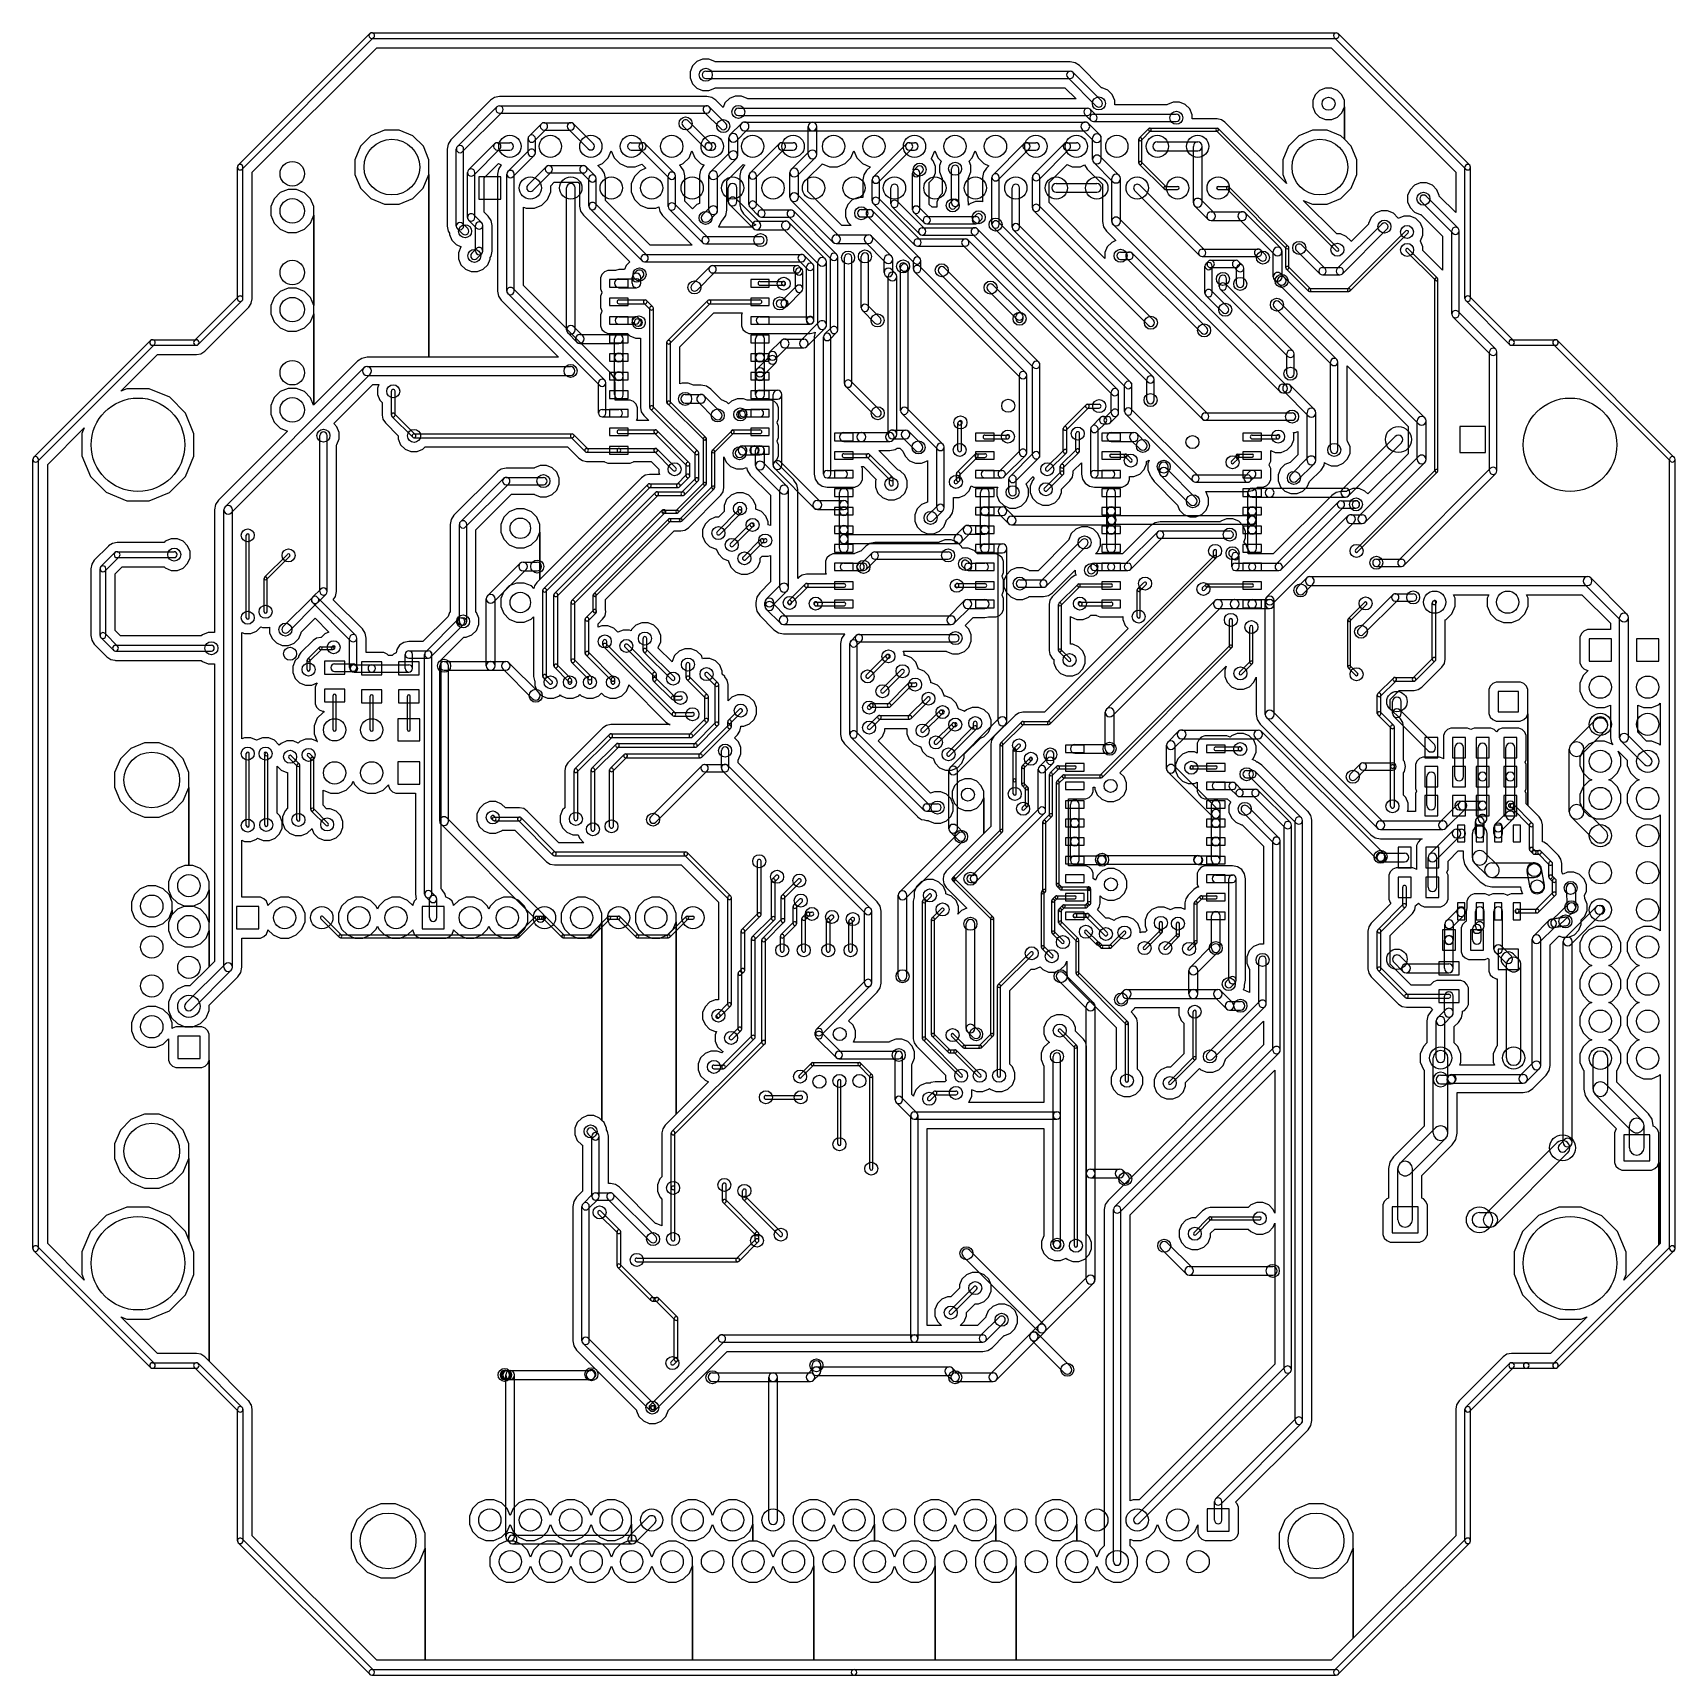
# Model space of a CAD drawing. Extents: x 34571 to 78815, y 19603 to 63847.
import ezdxf

# ---------------------------------------------------------------- set-up
doc = ezdxf.new("R2010")
doc.units = 0
doc.layers.add('BLACK', color=1, linetype='CONTINUOUS')

msp = doc.modelspace()

# ---------------------------------------------------------------- linework, layer by layer
at = {"layer": 'BLACK'}
for p, q in [((40104, 60283), (43646, 63825)), ((40210, 60177), (43752, 63719)), ((43700, 63847), (69684, 63847)), ((69632, 63719), (73174, 60177)), ((69738, 63825), (73280, 60283)), ((40482, 60095), (43834, 63447)), ((40482, 60095), (43834, 63447)), ((43700, 63697), (69684, 63697)), ((43834, 63447), (69550, 63447)), ((43834, 63447), (69550, 63447)), ((69550, 63447), (72903, 60095)), ((69550, 63447), (72903, 60095)), ((52340, 62957), (52275, 62801)), ((52340, 62957), (52275, 62801)), ((52460, 63077), (52340, 62957)), ((52460, 63077), (52340, 62957)), ((52616, 63141), (52460, 63077)), ((52616, 63141), (52460, 63077)), ((52785, 63141), (52616, 63141)), ((52785, 63141), (52616, 63141)), ((52941, 63076), (52785, 63141)), ((52941, 63076), (52785, 63141)), ((52952, 63065), (52941, 63076)), ((52952, 63065), (52941, 63076)), ((62519, 63065), (52952, 63065)), ((62519, 63065), (52952, 63065)), ((62653, 63038), (62519, 63065)), ((62653, 63038), (62519, 63065)), ((62766, 62963), (62653, 63038)), ((62766, 62963), (62653, 63038)), ((63359, 62369), (62766, 62963)), ((63359, 62369), (62766, 62963)), ((52275, 62801), (52275, 62632)), ((52275, 62801), (52275, 62632)), ((52275, 62632), (52339, 62476)), ((52275, 62632), (52339, 62476)), ((52339, 62476), (52459, 62356)), ((52339, 62476), (52459, 62356)), ((52700, 62815), (62518, 62815)), ((52700, 62617), (62518, 62617)), ((62450, 62645), (63220, 61875)), ((62590, 62785), (63360, 62015)), ((46895, 62027), (45831, 60963)), ((46895, 62027), (45831, 60963)), ((46897, 62029), (46895, 62027)), ((46897, 62029), (46895, 62027)), ((47010, 62104), (46897, 62029)), ((47010, 62104), (46897, 62029)), ((47144, 62131), (47010, 62104)), ((47144, 62131), (47010, 62104)), ((52725, 62131), (47144, 62131)), ((52725, 62131), (47144, 62131)), ((52459, 62356), (52615, 62291)), ((52459, 62356), (52615, 62291)), ((52615, 62291), (52784, 62291)), ((52615, 62291), (52784, 62291)), ((52859, 62104), (52725, 62131)), ((52859, 62104), (52725, 62131)), ((52784, 62291), (52940, 62355)), ((52784, 62291), (52940, 62355)), ((52972, 62029), (52859, 62104)), ((52972, 62029), (52859, 62104)), ((52940, 62355), (52952, 62367)), ((52940, 62355), (52952, 62367)), ((52952, 62367), (62374, 62367)), ((52952, 62367), (62374, 62367)), ((53165, 61836), (52972, 62029)), ((53165, 61836), (52972, 62029)), ((53217, 61958), (53165, 61836)), ((53217, 61958), (53165, 61836)), ((53337, 62078), (53217, 61958)), ((53337, 62078), (53217, 61958)), ((53493, 62142), (53337, 62078)), ((53493, 62142), (53337, 62078)), ((53662, 62142), (53493, 62142)), ((53662, 62142), (53493, 62142)), ((53818, 62077), (53662, 62142)), ((53818, 62077), (53662, 62142)), ((53829, 62066), (53818, 62077)), ((53829, 62066), (53818, 62077)), ((62675, 62066), (53829, 62066)), ((62675, 62066), (53829, 62066)), ((62374, 62367), (62675, 62066)), ((62374, 62367), (62675, 62066)), ((63376, 62369), (63359, 62369)), ((63376, 62369), (63359, 62369)), ((63532, 62304), (63376, 62369)), ((63532, 62304), (63376, 62369)), ((63652, 62184), (63532, 62304)), ((63652, 62184), (63532, 62304)), ((63716, 62028), (63652, 62184)), ((63716, 62028), (63652, 62184)), ((63716, 61907), (63716, 62028)), ((63716, 61907), (63716, 62028)), ((65293, 61983), (65137, 61919)), ((65293, 61983), (65137, 61919)), ((65462, 61983), (65293, 61983)), ((65462, 61983), (65293, 61983)), ((65618, 61918), (65462, 61983)), ((65618, 61918), (65462, 61983)), ((69118, 62177), (69053, 62021)), ((69118, 62177), (69053, 62021)), ((69053, 62021), (69053, 61852)), ((69053, 62021), (69053, 61852)), ((69238, 62297), (69118, 62177)), ((69238, 62297), (69118, 62177)), ((69394, 62361), (69238, 62297)), ((69394, 62361), (69238, 62297)), ((69563, 62361), (69394, 62361)), ((69563, 62361), (69394, 62361)), ((69719, 62296), (69563, 62361)), ((69719, 62296), (69563, 62361)), ((69839, 62176), (69719, 62296)), ((69839, 62176), (69719, 62296)), ((69903, 62020), (69839, 62176)), ((69903, 62020), (69839, 62176)), ((69903, 61851), (69903, 62020)), ((69903, 61851), (69903, 62020)), ((47073, 61851), (46009, 60787)), ((47213, 61711), (46149, 60647)), ((47144, 61881), (52724, 61881)), ((47144, 61683), (52724, 61683)), ((53101, 61266), (52655, 61712)), ((53241, 61406), (52795, 61852)), ((53577, 61816), (62985, 61816)), ((53577, 61618), (62985, 61618)), ((62915, 61647), (63073, 61489)), ((63055, 61787), (63213, 61629)), ((63144, 61657), (65376, 61657)), ((65125, 61907), (63716, 61907)), ((65125, 61907), (63716, 61907)), ((65137, 61919), (65125, 61907)), ((65137, 61919), (65125, 61907)), ((65738, 61798), (65618, 61918)), ((65738, 61798), (65618, 61918)), ((65802, 61642), (65738, 61798)), ((65802, 61642), (65738, 61798)), ((65802, 61530), (65802, 61642)), ((65802, 61530), (65802, 61642)), ((66479, 61530), (65802, 61530)), ((66479, 61530), (65802, 61530)), ((66590, 61508), (66479, 61530)), ((66590, 61508), (66479, 61530)), ((66684, 61445), (66590, 61508)), ((66684, 61445), (66590, 61508)), ((69053, 61852), (69117, 61696)), ((69053, 61852), (69117, 61696)), ((69117, 61696), (69237, 61576)), ((69117, 61696), (69237, 61576)), ((69237, 61576), (69393, 61511)), ((69237, 61576), (69393, 61511)), ((69393, 61511), (69562, 61511)), ((69393, 61511), (69562, 61511)), ((69562, 61511), (69718, 61575)), ((69562, 61511), (69718, 61575)), ((69718, 61575), (69838, 61695)), ((69718, 61575), (69838, 61695)), ((69838, 61695), (69903, 61851)), ((69838, 61695), (69903, 61851)), ((69903, 60983), (69903, 61851)), ((69903, 61851), (69903, 60983)), ((69903, 60983), (69903, 61851)), ((69903, 61851), (69903, 60983)), ((43677, 61077), (43396, 60796)), ((43677, 61077), (43396, 60796)), ((44045, 61229), (43677, 61077)), ((44045, 61229), (43677, 61077)), ((44443, 61229), (44045, 61229)), ((44443, 61229), (44045, 61229)), ((44810, 61076), (44443, 61229)), ((44810, 61076), (44443, 61229)), ((45091, 60795), (44810, 61076)), ((45091, 60795), (44810, 61076)), ((47940, 61068), (48270, 61398)), ((48080, 60928), (48410, 61258)), ((48341, 61427), (49063, 61427)), ((48341, 61229), (49063, 61229)), ((48994, 61258), (49532, 60720)), ((49134, 61398), (49672, 60860)), ((52703, 60719), (52087, 61335)), ((52843, 60859), (52227, 61475)), ((53358, 61104), (53662, 61408)), ((53524, 60938), (53828, 61242)), ((53746, 61443), (55574, 61443)), ((53746, 61207), (55574, 61207)), ((55456, 60573), (55456, 61325)), ((55574, 61443), (62924, 61443)), ((55574, 61207), (62924, 61207)), ((55692, 60573), (55692, 61325)), ((63155, 60928), (62841, 61242)), ((63321, 61094), (63007, 61408)), ((63144, 61459), (65376, 61459)), ((64377, 61010), (64636, 61269)), ((64434, 60953), (64693, 61212)), ((64665, 61280), (66479, 61280)), ((64665, 61200), (66479, 61200)), ((66451, 61212), (69687, 57976)), ((66507, 61268), (69743, 58032)), ((68345, 59784), (66684, 61445)), ((68345, 59784), (66684, 61445)), ((68677, 61077), (68396, 60796)), ((68677, 61077), (68396, 60796)), ((69045, 61229), (68677, 61077)), ((69045, 61229), (68677, 61077)), ((69443, 61229), (69045, 61229)), ((69443, 61229), (69045, 61229)), ((69810, 61076), (69443, 61229)), ((69810, 61076), (69443, 61229)), ((69903, 60983), (69810, 61076)), ((69903, 60983), (69810, 61076)), ((43396, 60796), (43243, 60429)), ((43396, 60796), (43243, 60429)), ((45243, 60427), (45091, 60795)), ((45243, 60427), (45091, 60795)), ((45756, 60850), (45729, 60716)), ((45756, 60850), (45729, 60716)), ((45729, 60716), (45729, 58641)), ((45729, 60716), (45729, 58641)), ((45831, 60963), (45756, 60850)), ((45831, 60963), (45756, 60850)), ((45979, 58642), (45979, 60716)), ((46177, 58642), (46177, 60716)), ((46310, 60157), (47012, 60859)), ((46450, 60017), (47152, 60719)), ((47083, 60888), (47423, 60888)), ((47083, 60690), (47423, 60690)), ((47368, 60114), (47940, 60686)), ((47911, 60617), (47911, 60997)), ((48109, 60617), (48109, 60997)), ((50068, 60478), (50148, 60671)), ((50068, 60478), (50148, 60671)), ((50148, 60671), (50228, 60478)), ((50148, 60671), (50228, 60478)), ((50693, 60888), (50993, 60888)), ((50693, 60690), (50993, 60690)), ((50923, 60719), (51713, 59929)), ((51063, 60859), (51853, 60069)), ((52248, 60478), (52328, 60671)), ((52248, 60478), (52328, 60671)), ((52328, 60671), (52408, 60478)), ((52328, 60671), (52408, 60478)), ((52773, 60888), (52873, 60888)), ((52773, 60690), (52873, 60690)), ((52818, 60093), (53357, 60632)), ((53323, 60550), (53323, 61020)), ((53559, 60550), (53559, 61020)), ((53894, 60074), (54678, 60858)), ((54034, 59934), (54818, 60718)), ((54749, 60888), (55053, 60888)), ((54749, 60690), (55053, 60690)), ((55490, 60656), (54999, 60165)), ((56608, 60478), (56688, 60671)), ((56608, 60478), (56688, 60671)), ((56688, 60671), (56768, 60478)), ((56688, 60671), (56768, 60478)), ((57211, 59962), (58107, 60858)), ((57351, 59822), (58247, 60718)), ((58178, 60888), (58322, 60888)), ((58178, 60690), (58322, 60690)), ((58788, 60478), (58868, 60671)), ((58788, 60478), (58868, 60671)), ((58868, 60671), (58948, 60478)), ((58868, 60671), (58948, 60478)), ((59878, 60478), (59958, 60671)), ((59878, 60478), (59958, 60671)), ((59958, 60671), (60038, 60478)), ((59958, 60671), (60038, 60478)), ((61272, 60859), (60438, 60025)), ((61412, 60719), (60578, 59885)), ((61343, 60888), (61593, 60888)), ((61343, 60690), (61593, 60690)), ((61528, 60029), (62358, 60859)), ((61668, 59889), (62498, 60719)), ((62429, 60888), (62683, 60888)), ((62429, 60690), (62683, 60690)), ((63120, 60435), (63120, 61011)), ((63356, 60435), (63356, 61011)), ((64366, 60339), (64366, 60981)), ((64446, 60339), (64446, 60981)), ((64863, 60907), (65953, 60907)), ((64863, 60671), (65953, 60671)), ((65835, 59271), (65835, 60789)), ((66071, 59271), (66071, 60789)), ((68396, 60796), (68243, 60429)), ((68396, 60796), (68243, 60429)), ((70091, 60795), (69903, 60983)), ((70091, 60795), (69903, 60983)), ((70243, 60427), (70091, 60795)), ((70243, 60427), (70091, 60795)), ((40082, 56685), (40082, 60229)), ((40232, 56685), (40232, 60229)), ((43243, 60429), (43243, 60031)), ((43243, 60429), (43243, 60031)), ((45243, 60029), (45243, 60427)), ((45243, 60029), (45243, 60427)), ((46729, 59941), (47112, 60324)), ((46729, 59941), (47112, 60324)), ((47116, 60178), (47089, 60044)), ((47116, 60178), (47089, 60044)), ((47112, 60324), (47191, 60292)), ((47112, 60324), (47191, 60292)), ((47191, 60291), (47116, 60178)), ((47191, 60291), (47116, 60178)), ((47191, 60292), (47191, 60291)), ((47191, 60292), (47191, 60291)), ((47508, 59974), (48080, 60546)), ((48404, 60240), (47904, 59740)), ((48475, 60270), (49403, 60270)), ((49719, 59996), (49475, 60240)), ((49794, 60275), (49914, 60324)), ((49794, 60275), (49914, 60324)), ((49894, 60174), (49794, 60275)), ((49894, 60174), (49794, 60275)), ((49897, 60172), (49894, 60174)), ((49897, 60172), (49894, 60174)), ((49972, 60059), (49897, 60172)), ((49972, 60059), (49897, 60172)), ((49914, 60324), (50068, 60478)), ((49914, 60324), (50068, 60478)), ((50228, 60478), (50382, 60324)), ((50228, 60478), (50382, 60324)), ((50382, 60324), (50584, 60240)), ((50382, 60324), (50584, 60240)), ((50584, 60240), (50802, 60240)), ((50584, 60240), (50802, 60240)), ((50802, 60240), (50975, 60313)), ((50802, 60240), (50975, 60313)), ((51088, 60200), (50932, 60134)), ((51088, 60200), (50932, 60134)), ((50975, 60313), (51088, 60200)), ((50975, 60313), (51088, 60200)), ((51993, 60283), (52094, 60324)), ((51993, 60283), (52094, 60324)), ((52030, 60246), (51993, 60283)), ((52030, 60246), (51993, 60283)), ((52105, 60133), (52030, 60246)), ((52105, 60133), (52030, 60246)), ((52094, 60324), (52248, 60478)), ((52094, 60324), (52248, 60478)), ((52408, 60478), (52562, 60324)), ((52408, 60478), (52562, 60324)), ((52641, 60269), (52561, 60150)), ((52641, 60269), (52561, 60150)), ((52562, 60324), (52656, 60285)), ((52562, 60324), (52656, 60285)), ((52656, 60285), (52641, 60269)), ((52656, 60285), (52641, 60269)), ((52985, 59926), (53524, 60465)), ((53269, 59857), (53701, 60288)), ((53269, 59857), (53701, 60288)), ((53716, 60250), (53641, 60137)), ((53716, 60250), (53641, 60137)), ((53701, 60289), (53709, 60301)), ((53701, 60289), (53709, 60301)), ((53701, 60288), (53701, 60289)), ((53701, 60288), (53701, 60289)), ((53709, 60301), (53749, 60284)), ((53709, 60301), (53749, 60284)), ((53749, 60284), (53716, 60250)), ((53749, 60284), (53716, 60250)), ((55657, 60489), (55166, 59998)), ((55450, 59929), (55834, 60312)), ((55450, 59929), (55834, 60312)), ((55834, 60313), (55839, 60321)), ((55834, 60313), (55839, 60321)), ((55834, 60312), (55834, 60313)), ((55834, 60312), (55834, 60313)), ((55839, 60321), (56034, 60240)), ((55839, 60321), (56034, 60240)), ((56034, 60240), (56252, 60240)), ((56034, 60240), (56252, 60240)), ((56252, 60240), (56454, 60324)), ((56252, 60240), (56454, 60324)), ((56454, 60324), (56608, 60478)), ((56454, 60324), (56608, 60478)), ((56768, 60478), (56922, 60324)), ((56768, 60478), (56922, 60324)), ((56922, 60324), (57124, 60240)), ((56922, 60324), (57124, 60240)), ((57135, 60240), (57033, 60138)), ((57135, 60240), (57033, 60138)), ((57124, 60240), (57135, 60240)), ((57124, 60240), (57135, 60240)), ((58392, 60233), (58300, 60141)), ((58768, 60458), (58788, 60478)), ((58768, 60458), (58788, 60478)), ((58823, 60403), (58768, 60458)), ((58823, 60403), (58768, 60458)), ((58887, 60247), (58823, 60403)), ((58887, 60247), (58823, 60403)), ((58887, 60078), (58887, 60247)), ((58887, 60078), (58887, 60247)), ((58948, 60478), (59040, 60386)), ((58948, 60478), (59040, 60386)), ((59040, 60386), (58993, 60270)), ((59040, 60386), (58993, 60270)), ((58993, 60270), (58993, 60101)), ((58993, 60270), (58993, 60101)), ((59319, 59265), (59319, 60185)), ((59517, 59265), (59517, 60185)), ((59792, 60393), (59878, 60478)), ((59792, 60393), (59878, 60478)), ((59843, 60269), (59792, 60393)), ((59843, 60269), (59792, 60393)), ((59843, 60100), (59843, 60269)), ((59843, 60100), (59843, 60269)), ((60038, 60478), (60192, 60324)), ((60038, 60478), (60192, 60324)), ((60261, 60201), (60186, 60088)), ((60261, 60201), (60186, 60088)), ((60192, 60324), (60327, 60268)), ((60192, 60324), (60327, 60268)), ((60327, 60268), (60261, 60201)), ((60327, 60268), (60261, 60201)), ((61947, 59813), (62432, 60299)), ((61947, 59813), (62432, 60299)), ((62432, 60299), (62574, 60240)), ((62432, 60299), (62574, 60240)), ((62574, 60240), (62792, 60240)), ((62574, 60240), (62792, 60240)), ((62792, 60240), (62903, 60287)), ((62792, 60240), (62903, 60287)), ((62903, 60287), (62978, 60175)), ((62903, 60287), (62978, 60175)), ((62978, 60175), (63386, 59767)), ((62978, 60175), (63386, 59767)), ((63670, 59836), (63155, 60351)), ((63837, 60003), (63322, 60518)), ((65047, 59641), (64378, 60310)), ((65104, 59698), (64435, 60367)), ((68243, 60429), (68243, 60031)), ((68243, 60429), (68243, 60031)), ((70243, 60029), (70243, 60427)), ((70243, 60029), (70243, 60427)), ((73153, 56687), (73153, 60229)), ((73303, 56687), (73303, 60229)), ((40482, 56685), (40482, 60095)), ((40482, 56685), (40482, 60095)), ((43243, 60031), (43395, 59663)), ((43243, 60031), (43395, 59663)), ((45090, 59662), (45243, 60029)), ((45090, 59662), (45243, 60029)), ((45243, 55106), (45243, 60029)), ((45243, 60029), (45243, 55106)), ((45243, 55106), (45243, 60029)), ((45243, 60029), (45243, 55106)), ((46281, 58874), (46281, 60086)), ((46479, 58874), (46479, 60086)), ((47183, 59969), (46583, 59969)), ((46583, 59969), (46583, 59369)), ((46729, 59018), (46729, 59941)), ((46729, 59018), (46729, 59941)), ((47089, 60044), (47089, 56891)), ((47089, 60044), (47089, 56891)), ((47183, 59369), (47183, 59969)), ((47339, 56892), (47339, 60044)), ((47537, 56892), (47537, 60044)), ((48544, 60100), (48044, 59600)), ((48475, 60072), (49403, 60072)), ((48522, 59725), (48619, 59822)), ((48522, 59725), (48619, 59822)), ((48619, 59822), (49259, 59822)), ((48619, 59822), (49259, 59822)), ((49259, 59822), (49301, 59781)), ((49259, 59822), (49301, 59781)), ((49301, 59781), (49301, 59181)), ((49301, 59781), (49301, 59181)), ((49579, 59856), (49335, 60100)), ((49551, 59181), (49551, 59925)), ((49749, 59181), (49749, 59925)), ((49999, 59926), (49972, 60059)), ((49999, 59926), (49972, 60059)), ((49999, 59925), (49998, 59926)), ((49998, 59926), (49999, 59926)), ((49999, 59925), (49998, 59926)), ((49998, 59926), (49999, 59926)), ((49999, 59326), (49999, 59925)), ((49999, 59326), (49999, 59925)), ((50778, 59980), (50694, 59778)), ((50778, 59980), (50694, 59778)), ((50694, 59778), (50694, 59560)), ((50694, 59778), (50694, 59560)), ((50932, 60134), (50778, 59980)), ((50932, 60134), (50778, 59980)), ((51684, 59169), (51684, 59999)), ((51882, 59169), (51882, 59999)), ((52105, 60132), (52105, 60133)), ((52105, 60132), (52105, 60133)), ((52132, 59999), (52105, 60132)), ((52132, 59999), (52105, 60132)), ((52132, 59314), (52132, 59999)), ((52132, 59314), (52132, 59999)), ((52561, 60150), (52533, 60009)), ((52561, 60150), (52533, 60009)), ((52533, 60009), (52533, 59254)), ((52533, 60009), (52533, 59254)), ((52783, 59067), (52783, 60009)), ((53019, 59067), (53019, 60009)), ((53269, 59067), (53269, 59857)), ((53269, 59067), (53269, 59857)), ((53641, 60137), (53614, 60003)), ((53641, 60137), (53614, 60003)), ((53614, 60003), (53614, 59218)), ((53614, 60003), (53614, 59218)), ((53864, 59219), (53864, 60003)), ((54062, 59219), (54062, 60003)), ((54964, 59417), (54964, 60081)), ((55200, 59417), (55200, 60081)), ((55450, 59570), (55450, 59929)), ((55450, 59570), (55450, 59929)), ((56958, 60025), (56931, 59891)), ((56958, 60025), (56931, 59891)), ((56931, 59891), (56931, 59411)), ((56931, 59891), (56931, 59411)), ((57033, 60138), (56958, 60025)), ((57033, 60138), (56958, 60025)), ((57181, 59321), (57181, 59891)), ((57379, 59321), (57379, 59891)), ((58271, 59083), (58271, 60071)), ((58532, 60093), (58440, 60001)), ((58469, 59083), (58469, 60071)), ((58719, 59819), (58822, 59922)), ((58719, 59819), (58822, 59922)), ((58719, 59227), (58719, 59819)), ((58719, 59227), (58719, 59819)), ((58822, 59922), (58887, 60078)), ((58822, 59922), (58887, 60078)), ((58993, 60101), (59057, 59945)), ((58993, 60101), (59057, 59945)), ((59057, 59945), (59069, 59933)), ((59057, 59945), (59069, 59933)), ((59069, 59933), (59069, 59517)), ((59069, 59933), (59069, 59517)), ((59767, 59933), (59778, 59944)), ((59767, 59933), (59778, 59944)), ((59767, 59308), (59767, 59933)), ((59767, 59308), (59767, 59933)), ((59778, 59944), (59843, 60100)), ((59778, 59944), (59843, 60100)), ((60186, 60088), (60159, 59954)), ((60186, 60088), (60159, 59954)), ((60159, 59954), (60159, 59295)), ((60159, 59954), (60159, 59295)), ((60409, 58684), (60409, 59954)), ((60607, 58684), (60607, 59954)), ((61499, 59130), (61499, 59958)), ((61697, 59130), (61697, 59958)), ((61947, 59275), (61947, 59813)), ((61947, 59275), (61947, 59813)), ((62143, 59787), (63233, 59787)), ((63386, 59767), (63386, 58764)), ((63386, 59767), (63386, 58764)), ((63636, 58765), (63636, 59919)), ((63872, 58765), (63872, 59919)), ((66141, 57991), (64393, 59739)), ((68243, 60031), (68345, 59784)), ((68243, 60031), (68345, 59784)), ((70090, 59662), (70243, 60029)), ((70090, 59662), (70243, 60029)), ((71793, 59740), (71673, 59620)), ((71793, 59740), (71673, 59620)), ((71949, 59804), (71793, 59740)), ((71949, 59804), (71793, 59740)), ((72118, 59804), (71949, 59804)), ((72118, 59804), (71949, 59804)), ((72274, 59739), (72118, 59804)), ((72274, 59739), (72118, 59804)), ((72394, 59619), (72274, 59739)), ((72394, 59619), (72274, 59739)), ((72903, 60095), (72903, 59003)), ((72903, 60095), (72903, 59003)), ((41069, 59379), (40980, 59166)), ((41069, 59379), (40980, 59166)), ((41232, 59542), (41069, 59379)), ((41232, 59542), (41069, 59379)), ((41445, 59630), (41232, 59542)), ((41445, 59630), (41232, 59542)), ((41676, 59630), (41445, 59630)), ((41676, 59630), (41445, 59630)), ((41889, 59541), (41676, 59630)), ((41889, 59541), (41676, 59630)), ((42052, 59378), (41889, 59541)), ((42052, 59378), (41889, 59541)), ((42140, 59165), (42052, 59378)), ((42140, 59165), (42052, 59378)), ((43395, 59663), (43676, 59382)), ((43395, 59663), (43676, 59382)), ((43676, 59382), (44043, 59229)), ((43676, 59382), (44043, 59229)), ((44441, 59229), (44809, 59381)), ((44441, 59229), (44809, 59381)), ((44809, 59381), (45090, 59662)), ((44809, 59381), (45090, 59662)), ((46583, 59369), (47183, 59369)), ((48284, 59204), (48438, 59358)), ((48284, 59204), (48438, 59358)), ((48438, 59358), (48522, 59560)), ((48438, 59358), (48522, 59560)), ((48522, 59560), (48522, 59725)), ((48522, 59560), (48522, 59725)), ((48945, 55847), (48945, 59669)), ((49181, 55847), (49181, 59669)), ((51198, 58127), (49999, 59326)), ((51198, 58127), (49999, 59326)), ((50694, 59560), (50778, 59358)), ((50694, 59560), (50778, 59358)), ((50778, 59358), (50932, 59204)), ((50778, 59358), (50932, 59204)), ((52339, 59107), (52132, 59314)), ((52339, 59107), (52132, 59314)), ((53305, 59305), (53305, 59669)), ((54152, 58742), (53507, 59387)), ((53541, 59305), (53541, 59669)), ((54273, 59049), (54034, 59288)), ((54998, 59334), (56127, 58205)), ((55165, 59501), (56294, 58372)), ((56363, 58656), (55450, 59570)), ((56363, 58656), (55450, 59570)), ((56648, 59347), (56528, 59227)), ((56648, 59347), (56528, 59227)), ((56804, 59411), (56648, 59347)), ((56804, 59411), (56648, 59347)), ((56931, 59411), (56804, 59411)), ((56931, 59411), (56804, 59411)), ((58472, 58268), (57350, 59390)), ((57684, 59243), (57684, 59669)), ((57853, 59313), (58597, 58569)), ((57882, 59243), (57882, 59669)), ((58992, 59440), (58927, 59284)), ((58992, 59440), (58927, 59284)), ((59069, 59517), (58992, 59440)), ((59069, 59517), (58992, 59440)), ((59348, 59335), (59282, 59269)), ((59777, 59283), (59767, 59308)), ((59777, 59283), (59767, 59308)), ((59969, 59303), (59813, 59239)), ((59969, 59303), (59813, 59239)), ((60138, 59303), (59969, 59303)), ((60138, 59303), (59969, 59303)), ((60159, 59295), (60138, 59303)), ((60159, 59295), (60138, 59303)), ((60954, 58609), (60954, 59669)), ((61152, 58609), (61152, 59669)), ((62143, 59551), (63233, 59551)), ((66001, 57851), (64253, 59599)), ((65076, 59709), (65412, 59709)), ((65076, 59629), (65412, 59629)), ((66396, 58994), (66037, 59353)), ((66503, 59709), (66763, 59709)), ((66503, 59629), (66763, 59629)), ((68338, 58039), (66736, 59641)), ((68394, 58095), (66792, 59697)), ((69700, 58429), (68797, 59332)), ((68797, 59332), (69043, 59229)), ((69700, 58429), (68797, 59332)), ((68797, 59332), (69043, 59229)), ((69441, 59229), (69809, 59381)), ((69441, 59229), (69809, 59381)), ((69809, 59381), (70090, 59662)), ((69809, 59381), (70090, 59662)), ((71673, 59620), (71608, 59464)), ((71673, 59620), (71608, 59464)), ((71608, 59464), (71608, 59295)), ((71608, 59464), (71608, 59295)), ((71608, 59295), (71672, 59139)), ((71608, 59295), (71672, 59139)), ((71964, 59308), (72826, 58446)), ((72104, 59448), (72966, 58586)), ((72458, 59463), (72394, 59619)), ((72458, 59463), (72394, 59619)), ((72458, 59448), (72458, 59463)), ((72458, 59448), (72458, 59463)), ((72903, 59003), (72458, 59448)), ((72903, 59003), (72458, 59448)), ((40980, 59166), (40980, 58935)), ((40980, 59166), (40980, 58935)), ((40980, 58935), (41068, 58722)), ((40980, 58935), (41068, 58722)), ((42051, 58721), (42140, 58934)), ((42051, 58721), (42140, 58934)), ((42140, 58934), (42140, 59165)), ((42140, 58934), (42140, 59165)), ((42140, 56505), (42140, 58934)), ((42140, 58934), (42140, 56505)), ((42140, 56505), (42140, 58934)), ((42140, 58934), (42140, 56505)), ((44043, 59229), (44441, 59229)), ((44043, 59229), (44441, 59229)), ((46664, 58729), (46450, 58943)), ((46838, 58908), (46729, 59018)), ((46838, 58908), (46729, 59018)), ((46841, 58906), (46838, 58908)), ((46841, 58906), (46838, 58908)), ((46916, 58793), (46841, 58906)), ((46916, 58793), (46841, 58906)), ((47787, 57036), (47787, 59153)), ((47787, 59153), (47864, 59120)), ((47787, 57036), (47787, 59153)), ((47787, 59153), (47864, 59120)), ((47864, 59120), (48082, 59120)), ((47864, 59120), (48082, 59120)), ((48082, 59120), (48284, 59204)), ((48082, 59120), (48284, 59204)), ((49301, 59181), (49328, 59047)), ((49301, 59181), (49328, 59047)), ((49328, 59047), (49403, 58934)), ((49328, 59047), (49403, 58934)), ((49403, 58934), (50656, 57681)), ((49403, 58934), (50656, 57681)), ((50982, 57709), (49580, 59111)), ((51122, 57849), (49720, 59251)), ((50932, 59204), (51134, 59120)), ((50932, 59204), (51134, 59120)), ((51134, 59120), (51352, 59120)), ((51134, 59120), (51352, 59120)), ((51352, 59120), (51436, 59156)), ((51352, 59120), (51436, 59156)), ((51436, 59156), (51461, 59035)), ((51436, 59156), (51461, 59035)), ((51461, 59035), (51536, 58922)), ((51461, 59035), (51536, 58922)), ((51536, 58922), (52331, 58127)), ((51536, 58922), (52331, 58127)), ((51713, 59099), (52619, 58193)), ((51853, 59239), (52759, 58333)), ((52455, 59222), (52339, 59107)), ((52455, 59222), (52339, 59107)), ((52533, 59254), (52455, 59222)), ((52533, 59254), (52455, 59222)), ((52612, 58945), (52817, 59150)), ((52779, 58778), (52984, 58983)), ((53161, 58807), (53241, 58926)), ((53161, 58807), (53241, 58926)), ((53241, 58926), (53268, 59067)), ((53241, 58926), (53268, 59067)), ((53268, 59067), (53269, 59067)), ((53268, 59067), (53269, 59067)), ((53985, 58575), (53340, 59220)), ((53614, 59218), (53641, 59084)), ((53614, 59218), (53641, 59084)), ((53641, 59084), (53716, 58971)), ((53641, 59084), (53716, 58971)), ((53716, 58971), (53954, 58734)), ((53716, 58971), (53954, 58734)), ((54132, 58908), (53893, 59147)), ((54203, 59077), (54989, 59077)), ((54203, 58879), (54989, 58879)), ((56085, 57742), (54919, 58908)), ((56225, 57882), (55059, 59048)), ((56528, 59227), (56463, 59071)), ((56528, 59227), (56463, 59071)), ((56463, 59071), (56463, 58902)), ((56463, 59071), (56463, 58902)), ((56463, 58902), (56527, 58746)), ((56463, 58902), (56527, 58746)), ((56888, 59085), (57118, 59085)), ((56888, 58887), (57118, 58887)), ((58322, 57642), (57048, 58916)), ((58462, 57782), (57188, 59056)), ((58332, 58128), (57210, 59250)), ((57713, 59173), (58457, 58429)), ((58300, 59012), (58582, 58730)), ((58440, 59152), (58722, 58870)), ((58653, 58898), (59973, 58898)), ((58798, 59148), (58719, 59227)), ((58798, 59148), (58719, 59227)), ((58927, 59148), (58798, 59148)), ((58927, 59148), (58798, 59148)), ((58927, 59284), (58927, 59148)), ((58927, 59284), (58927, 59148)), ((59488, 59195), (59422, 59129)), ((59777, 59203), (59777, 59283)), ((59777, 59203), (59777, 59283)), ((59813, 59239), (59777, 59203)), ((59813, 59239), (59777, 59203)), ((59904, 58870), (59982, 58948)), ((64620, 55968), (61528, 59060)), ((64760, 56108), (61668, 59200)), ((63451, 57771), (61947, 59275)), ((63451, 57771), (61947, 59275)), ((68333, 54352), (63838, 58847)), ((66229, 58827), (65870, 59186)), ((66313, 59028), (67153, 59028)), ((68188, 58042), (67237, 58993)), ((69043, 59229), (69441, 59229)), ((69043, 59229), (69441, 59229)), ((70623, 58868), (70558, 58712)), ((70623, 58868), (70558, 58712)), ((70743, 58988), (70623, 58868)), ((70743, 58988), (70623, 58868)), ((70899, 59052), (70743, 58988)), ((70899, 59052), (70743, 58988)), ((71068, 59052), (70899, 59052)), ((71068, 59052), (70899, 59052)), ((71224, 58987), (71068, 59052)), ((71224, 58987), (71068, 59052)), ((71344, 58867), (71224, 58987)), ((71344, 58867), (71224, 58987)), ((71353, 58845), (71344, 58867)), ((71353, 58845), (71344, 58867)), ((71507, 58908), (71353, 58845)), ((71507, 58908), (71353, 58845)), ((71676, 58908), (71507, 58908)), ((71676, 58908), (71507, 58908)), ((71672, 59139), (71792, 59019)), ((71672, 59139), (71792, 59019)), ((71832, 58843), (71676, 58908)), ((71832, 58843), (71676, 58908)), ((71792, 59019), (71948, 58954)), ((71792, 59019), (71948, 58954)), ((71948, 58954), (71964, 58954)), ((71948, 58954), (71964, 58954)), ((71964, 58954), (72548, 58371)), ((71964, 58954), (72548, 58371)), ((41068, 58722), (41231, 58559)), ((41068, 58722), (41231, 58559)), ((41231, 58559), (41444, 58470)), ((41231, 58559), (41444, 58470)), ((41444, 58470), (41675, 58470)), ((41444, 58470), (41675, 58470)), ((41675, 58470), (41888, 58558)), ((41675, 58470), (41888, 58558)), ((41888, 58558), (42051, 58721)), ((41888, 58558), (42051, 58721)), ((45729, 58641), (45756, 58507)), ((45729, 58641), (45756, 58507)), ((45756, 58507), (45792, 58453)), ((45756, 58507), (45792, 58453)), ((45792, 58453), (45792, 58418)), ((45792, 58453), (45792, 58418)), ((45792, 58418), (45856, 58262)), ((45792, 58418), (45856, 58262)), ((46008, 58571), (46146, 58433)), ((46148, 58711), (46286, 58573)), ((46524, 58589), (46310, 58803)), ((46495, 57969), (46495, 58659)), ((46693, 57969), (46693, 58659)), ((46916, 58792), (46916, 58793)), ((46916, 58792), (46916, 58793)), ((46943, 58659), (46916, 58792)), ((46943, 58659), (46916, 58792)), ((46943, 57968), (46943, 58659)), ((46943, 57968), (46943, 58659)), ((53046, 58611), (53055, 58620)), ((53046, 58611), (53055, 58620)), ((53921, 58611), (53046, 58611)), ((53921, 58611), (53046, 58611)), ((53055, 58620), (53112, 58759)), ((53055, 58620), (53112, 58759)), ((53112, 58759), (53161, 58807)), ((53112, 58759), (53161, 58807)), ((53933, 58623), (53921, 58611)), ((53933, 58623), (53921, 58611)), ((54047, 58671), (53933, 58623)), ((54047, 58671), (53933, 58623)), ((53954, 58734), (53956, 58731)), ((53954, 58734), (53956, 58731)), ((53956, 58731), (54047, 58671)), ((53956, 58731), (54047, 58671)), ((54069, 58776), (54855, 58776)), ((54069, 58540), (54855, 58540)), ((55752, 57595), (54773, 58574)), ((55919, 57762), (54940, 58741)), ((56211, 58406), (57081, 58406)), ((56617, 58656), (56363, 58656)), ((56617, 58656), (56363, 58656)), ((56527, 58746), (56617, 58656)), ((56527, 58746), (56617, 58656)), ((58528, 58597), (59944, 58597)), ((58653, 58700), (59973, 58700)), ((59874, 58428), (64012, 54290)), ((60014, 58568), (64152, 54430)), ((60044, 58730), (60122, 58808)), ((64610, 54441), (60438, 58613)), ((64750, 54581), (60578, 58753)), ((60983, 58539), (66083, 53439)), ((61123, 58679), (66223, 53579)), ((63386, 58764), (63414, 58623)), ((63386, 58764), (63414, 58623)), ((63414, 58623), (63494, 58504)), ((63414, 58623), (63494, 58504)), ((63494, 58504), (63748, 58250)), ((63494, 58504), (63748, 58250)), ((68166, 54185), (63671, 58680)), ((66313, 58792), (67153, 58792)), ((68021, 57875), (67070, 58826)), ((69800, 58429), (69700, 58429)), ((69800, 58429), (69700, 58429)), ((70912, 58696), (69712, 57496)), ((69956, 58364), (69800, 58429)), ((69956, 58364), (69800, 58429)), ((71052, 58556), (69852, 57356)), ((71562, 58511), (69998, 56947)), ((71618, 58455), (70054, 56891)), ((70558, 58696), (70084, 58223)), ((70558, 58696), (70084, 58223)), ((70558, 58712), (70558, 58696)), ((70558, 58712), (70558, 58696)), ((71952, 58723), (71832, 58843)), ((71952, 58723), (71832, 58843)), ((72016, 58567), (71952, 58723)), ((72016, 58567), (71952, 58723)), ((72016, 58398), (72016, 58567)), ((72016, 58398), (72016, 58567)), ((72798, 56269), (72798, 58515)), ((72996, 56269), (72996, 58515)), ((45856, 58262), (45976, 58142)), ((45856, 58262), (45976, 58142)), ((45976, 58142), (46110, 58086)), ((45976, 58142), (46110, 58086)), ((46105, 58080), (46040, 57924)), ((46105, 58080), (46040, 57924)), ((46110, 58086), (46105, 58080)), ((46110, 58086), (46105, 58080)), ((46395, 57910), (46523, 58038)), ((46916, 57835), (46943, 57968)), ((46916, 57835), (46943, 57968)), ((52331, 58127), (51198, 58127)), ((52331, 58127), (51198, 58127)), ((52690, 58361), (54172, 58361)), ((52690, 58163), (54172, 58163)), ((56211, 58170), (57081, 58170)), ((56999, 58204), (57536, 57667)), ((57166, 58371), (57703, 57834)), ((58403, 58296), (59691, 58296)), ((58403, 58098), (59691, 58098)), ((58528, 58399), (59944, 58399)), ((63653, 54095), (59621, 58127)), ((63793, 54235), (59761, 58267)), ((63516, 58083), (63451, 57927)), ((63516, 58083), (63451, 57927)), ((63636, 58203), (63516, 58083)), ((63636, 58203), (63516, 58083)), ((63748, 58250), (63636, 58203)), ((63748, 58250), (63636, 58203)), ((66071, 58020), (67581, 58020)), ((67779, 57863), (67651, 57991)), ((68327, 57516), (68327, 58066)), ((68407, 57516), (68407, 58066)), ((69246, 57355), (68616, 57985)), ((69386, 57495), (68756, 58125)), ((70076, 58244), (69956, 58364)), ((70076, 58244), (69956, 58364)), ((70084, 58223), (70076, 58244)), ((70084, 58223), (70076, 58244)), ((72356, 57180), (71567, 57969)), ((72413, 57237), (71624, 58026)), ((71951, 58243), (72016, 58398)), ((71951, 58243), (72016, 58398)), ((71956, 58238), (71951, 58243)), ((71956, 58238), (71951, 58243)), ((72020, 58082), (71956, 58238)), ((72020, 58082), (71956, 58238)), ((72020, 57983), (72020, 58082)), ((72020, 57983), (72020, 58082)), ((72548, 57455), (72020, 57983)), ((72548, 57455), (72020, 57983)), ((72548, 58371), (72548, 57455)), ((72548, 58371), (72548, 57455)), ((46040, 57924), (46040, 57755)), ((46040, 57924), (46040, 57755)), ((46040, 57755), (46104, 57599)), ((46040, 57755), (46104, 57599)), ((46104, 57599), (46224, 57479)), ((46104, 57599), (46224, 57479)), ((46535, 57770), (46663, 57898)), ((46705, 57478), (46825, 57598)), ((46705, 57478), (46825, 57598)), ((46825, 57598), (46890, 57754)), ((46825, 57598), (46890, 57754)), ((46890, 57796), (46916, 57834)), ((46890, 57796), (46916, 57834)), ((46890, 57795), (46890, 57796)), ((46890, 57795), (46890, 57796)), ((46890, 57754), (46890, 57795)), ((46890, 57754), (46890, 57795)), ((46916, 57834), (46916, 57835)), ((46916, 57834), (46916, 57835)), ((50556, 57580), (50509, 57468)), ((50556, 57580), (50509, 57468)), ((50656, 57681), (50556, 57580)), ((50656, 57681), (50556, 57580)), ((51053, 57877), (55283, 57877)), ((51053, 57679), (55283, 57679)), ((52325, 57059), (52813, 57547)), ((52884, 57576), (55158, 57576)), ((55445, 57476), (55213, 57708)), ((55228, 57547), (55284, 57491)), ((55585, 57616), (55353, 57848)), ((55417, 56109), (55417, 57545)), ((55615, 56109), (55615, 57545)), ((55718, 55976), (55718, 57678)), ((55954, 55976), (55954, 57678)), ((56057, 55843), (56057, 57811)), ((56255, 55843), (56255, 57811)), ((56435, 54397), (56435, 57793)), ((56633, 54397), (56633, 57793)), ((56889, 56440), (56889, 57822)), ((57087, 56440), (57087, 57822)), ((57502, 57390), (57502, 57750)), ((57738, 57390), (57738, 57750)), ((57950, 53667), (57950, 57521)), ((58086, 57624), (58118, 57592)), ((58148, 53667), (58148, 57521)), ((58294, 57481), (58294, 57711)), ((61317, 54697), (58463, 57551)), ((58492, 57481), (58492, 57711)), ((59127, 57520), (61674, 54973)), ((63451, 57927), (63451, 57771)), ((63451, 57927), (63451, 57771)), ((63876, 57941), (64114, 57941)), ((63876, 57743), (64114, 57743)), ((66055, 55762), (64045, 57772)), ((66195, 55902), (64185, 57912)), ((66071, 57822), (67581, 57822)), ((66147, 56835), (66147, 57563)), ((66176, 57634), (66232, 57690)), ((66303, 57719), (66985, 57719)), ((66303, 57521), (66985, 57521)), ((66316, 57494), (66372, 57550)), ((66345, 56835), (66345, 57563)), ((66915, 57550), (67027, 57438)), ((67055, 57690), (67167, 57578)), ((67639, 57723), (67511, 57851)), ((67988, 57273), (67988, 57957)), ((68224, 57273), (68224, 57957)), ((68993, 56947), (68396, 57544)), ((69316, 57524), (69780, 57524)), ((46224, 57479), (46380, 57414)), ((46224, 57479), (46380, 57414)), ((46380, 57414), (46549, 57414)), ((46380, 57414), (46549, 57414)), ((46549, 57414), (46705, 57478)), ((46549, 57414), (46705, 57478)), ((49899, 57341), (49861, 57250)), ((49899, 57341), (49861, 57250)), ((49861, 57250), (49861, 57151)), ((49861, 57250), (49861, 57151)), ((49861, 57151), (49861, 56951)), ((49861, 57151), (49861, 56951)), ((49969, 57411), (49899, 57341)), ((49969, 57411), (49899, 57341)), ((50061, 57449), (49969, 57411)), ((50061, 57449), (49969, 57411)), ((50264, 57449), (50061, 57449)), ((50264, 57449), (50061, 57449)), ((50610, 57200), (50110, 57200)), ((50110, 57200), (50110, 57000)), ((50360, 57468), (50264, 57449)), ((50360, 57468), (50264, 57449)), ((50509, 57468), (50360, 57468)), ((50509, 57468), (50360, 57468)), ((50360, 57218), (50830, 57218)), ((50610, 57000), (50610, 57200)), ((50713, 57100), (50713, 57254)), ((50747, 57338), (50832, 57423)), ((50914, 57171), (50999, 57256)), ((50949, 57100), (50949, 57254)), ((52465, 56919), (52953, 57407)), ((52884, 57378), (55158, 57378)), ((54410, 57200), (53910, 57200)), ((53910, 57200), (53910, 57000)), ((54160, 57150), (54790, 57150)), ((54410, 57000), (54410, 57200)), ((54835, 57125), (54825, 57135)), ((55088, 57407), (55144, 57351)), ((55116, 56954), (55116, 57420)), ((55314, 56954), (55314, 57420)), ((57537, 57306), (57644, 57199)), ((57610, 53028), (57610, 57282)), ((57704, 57473), (57811, 57366)), ((57846, 53028), (57846, 57282)), ((57946, 57484), (57978, 57452)), ((61177, 54557), (58323, 57411)), ((58986, 57379), (61533, 54832)), ((66533, 57016), (66533, 57218)), ((66702, 57086), (68520, 55268)), ((66731, 57016), (66731, 57218)), ((66999, 57083), (66999, 57507)), ((67197, 57083), (67197, 57507)), ((68130, 57082), (68023, 57189)), ((71902, 53310), (68131, 57081)), ((68297, 57249), (68190, 57356)), ((72069, 53477), (68298, 57248)), ((68936, 56890), (68339, 57487)), ((69316, 57326), (69780, 57326)), ((72345, 52046), (72345, 57208)), ((72425, 52046), (72425, 57208)), ((38923, 55558), (40103, 56738)), ((40457, 56561), (40482, 56685)), ((40457, 56561), (40482, 56685)), ((41069, 56719), (40980, 56506)), ((41069, 56719), (40980, 56506)), ((41232, 56882), (41069, 56719)), ((41232, 56882), (41069, 56719)), ((41445, 56970), (41232, 56882)), ((41445, 56970), (41232, 56882)), ((41676, 56970), (41445, 56970)), ((41676, 56970), (41445, 56970)), ((41889, 56881), (41676, 56970)), ((41889, 56881), (41676, 56970)), ((42052, 56718), (41889, 56881)), ((42052, 56718), (41889, 56881)), ((42140, 56505), (42052, 56718)), ((42140, 56505), (42052, 56718)), ((47089, 56891), (47116, 56757)), ((47089, 56891), (47116, 56757)), ((47116, 56757), (47191, 56644)), ((47116, 56757), (47191, 56644)), ((47191, 56644), (48729, 55106)), ((47191, 56644), (48729, 55106)), ((49838, 54351), (47368, 56821)), ((49978, 54491), (47508, 56961)), ((50155, 54668), (47787, 57036)), ((50155, 54668), (47787, 57036)), ((49861, 56951), (49899, 56859)), ((49861, 56951), (49899, 56859)), ((49899, 56841), (49861, 56750)), ((49899, 56841), (49861, 56750)), ((49861, 56750), (49861, 56651)), ((49861, 56750), (49861, 56651)), ((49861, 56651), (49861, 56451)), ((49861, 56651), (49861, 56451)), ((49899, 56859), (49908, 56850)), ((49899, 56859), (49908, 56850)), ((49908, 56850), (49899, 56841)), ((49908, 56850), (49899, 56841)), ((50110, 57000), (50610, 57000)), ((50610, 56700), (50110, 56700)), ((50110, 56700), (50110, 56500)), ((50360, 56982), (50830, 56982)), ((50360, 56650), (51070, 56650)), ((50610, 56500), (50610, 56700)), ((51275, 56466), (51106, 56635)), ((51665, 55546), (52754, 56635)), ((52790, 56650), (54160, 56650)), ((53910, 57000), (54410, 57000)), ((54410, 56700), (53910, 56700)), ((53910, 56700), (53910, 56500)), ((54160, 57050), (54790, 57050)), ((54410, 56500), (54410, 56700)), ((54697, 56657), (54819, 56657)), ((55145, 57024), (54749, 56628)), ((54765, 57055), (54755, 57065)), ((55285, 56884), (54889, 56488)), ((60301, 56913), (61081, 56133)), ((60441, 57053), (61221, 56273)), ((66622, 56318), (66176, 56764)), ((66762, 56458), (66316, 56904)), ((66562, 56946), (68380, 55128)), ((68965, 56958), (70025, 56958)), ((68965, 56878), (70025, 56878)), ((73175, 56633), (74355, 55453)), ((73281, 56739), (74461, 55559)), ((39029, 55452), (40209, 56632)), ((39206, 55274), (40387, 56455)), ((39206, 55274), (40387, 56455)), ((40387, 56455), (40457, 56560)), ((40387, 56455), (40457, 56560)), ((40457, 56560), (40457, 56561)), ((40457, 56560), (40457, 56561)), ((40980, 56506), (40980, 56275)), ((40980, 56506), (40980, 56275)), ((40980, 56275), (41068, 56062)), ((40980, 56275), (41068, 56062)), ((42051, 56061), (42140, 56274)), ((42051, 56061), (42140, 56274)), ((42140, 56274), (42140, 56505)), ((42140, 56274), (42140, 56505)), ((42140, 53825), (42140, 56274)), ((42140, 56274), (42140, 53825)), ((42140, 53825), (42140, 56274)), ((42140, 56274), (42140, 53825)), ((49861, 56451), (49899, 56359)), ((49861, 56451), (49899, 56359)), ((49899, 56341), (49861, 56250)), ((49899, 56341), (49861, 56250)), ((49861, 56250), (49861, 56151)), ((49861, 56250), (49861, 56151)), ((49899, 56359), (49908, 56350)), ((49899, 56359), (49908, 56350)), ((49908, 56350), (49899, 56341)), ((49908, 56350), (49899, 56341)), ((50110, 56500), (50610, 56500)), ((50610, 56200), (50110, 56200)), ((50110, 56200), (50110, 56000)), ((50360, 56550), (51070, 56550)), ((50360, 56199), (50812, 56199)), ((50610, 56000), (50610, 56200)), ((51204, 56395), (51035, 56564)), ((51190, 53750), (51190, 56430)), ((51290, 53750), (51290, 56430)), ((51736, 55475), (52825, 56564)), ((52000, 55386), (52914, 56300)), ((52000, 55386), (52914, 56300)), ((52790, 56550), (54160, 56550)), ((52914, 56300), (53681, 56300)), ((52914, 56300), (53681, 56300)), ((53681, 56300), (53661, 56250)), ((53681, 56300), (53661, 56250)), ((53661, 56250), (53661, 56151)), ((53661, 56250), (53661, 56151)), ((53910, 56500), (54410, 56500)), ((54410, 56200), (53910, 56200)), ((53910, 56200), (53910, 56000)), ((54160, 56199), (55508, 56199)), ((54410, 56000), (54410, 56200)), ((54697, 56459), (54819, 56459)), ((56918, 56370), (57258, 56030)), ((57058, 56510), (57398, 56170)), ((61053, 56146), (61053, 56202)), ((61251, 56146), (61251, 56202)), ((68016, 56454), (69560, 54910)), ((68156, 56594), (69700, 55050)), ((72827, 56198), (73843, 55182)), ((72967, 56338), (73983, 55322)), ((41068, 56062), (41231, 55899)), ((41068, 56062), (41231, 55899)), ((41231, 55899), (41444, 55810)), ((41231, 55899), (41444, 55810)), ((41444, 55810), (41675, 55810)), ((41444, 55810), (41675, 55810)), ((41675, 55810), (41888, 55898)), ((41675, 55810), (41888, 55898)), ((41888, 55898), (42051, 56061)), ((41888, 55898), (42051, 56061)), ((48980, 55762), (49225, 55517)), ((49147, 55929), (49392, 55684)), ((49861, 56151), (49861, 55951)), ((49861, 56151), (49861, 55951)), ((49861, 55951), (49899, 55859)), ((49861, 55951), (49899, 55859)), ((49899, 55859), (49969, 55789)), ((49899, 55859), (49969, 55789)), ((49969, 55789), (50060, 55751)), ((49969, 55789), (50060, 55751)), ((50060, 55751), (50159, 55751)), ((50060, 55751), (50159, 55751)), ((50110, 56000), (50610, 56000)), ((50159, 55751), (50360, 55751)), ((50159, 55751), (50360, 55751)), ((50360, 56001), (50812, 56001)), ((50360, 55751), (50588, 55751)), ((50360, 55751), (50588, 55751)), ((50588, 55751), (50654, 55685)), ((50588, 55751), (50654, 55685)), ((50796, 55976), (50742, 56030)), ((50867, 56144), (50895, 56144)), ((50867, 55946), (50895, 55946)), ((50936, 56116), (50882, 56170)), ((53661, 56151), (53661, 55951)), ((53661, 56151), (53661, 55951)), ((53661, 55951), (53699, 55859)), ((53661, 55951), (53699, 55859)), ((53699, 55859), (53769, 55789)), ((53699, 55859), (53769, 55789)), ((53769, 55789), (53860, 55751)), ((53769, 55789), (53860, 55751)), ((53860, 55751), (53959, 55751)), ((53860, 55751), (53959, 55751)), ((53910, 56000), (54410, 56000)), ((53959, 55751), (54160, 55751)), ((53959, 55751), (54160, 55751)), ((54160, 56001), (55508, 56001)), ((54160, 55751), (54459, 55751)), ((54160, 55751), (54459, 55751)), ((54459, 55751), (55508, 55751)), ((54459, 55751), (55508, 55751)), ((55257, 55563), (55752, 56058)), ((55424, 55396), (55919, 55891)), ((55438, 56170), (55446, 56178)), ((55508, 55751), (55641, 55778)), ((55508, 55751), (55641, 55778)), ((55578, 56030), (55586, 56038)), ((55644, 55780), (55619, 55654)), ((55644, 55780), (55619, 55654)), ((55641, 55778), (55642, 55778)), ((55641, 55778), (55642, 55778)), ((55642, 55778), (55644, 55780)), ((55642, 55778), (55644, 55780)), ((55899, 55725), (56085, 55911)), ((56039, 55585), (56225, 55771)), ((34593, 52409), (37741, 55557)), ((34699, 52303), (37847, 55451)), ((37795, 55579), (38975, 55579)), ((37795, 55429), (38975, 55429)), ((49309, 55718), (50359, 55718)), ((49309, 55482), (50359, 55482)), ((50610, 55700), (50110, 55700)), ((50110, 55700), (50110, 55500)), ((50110, 55500), (50610, 55500)), ((50242, 55100), (50242, 55600)), ((50478, 55100), (50478, 55600)), ((50610, 55500), (50610, 55700)), ((50654, 55685), (50810, 55620)), ((50654, 55685), (50810, 55620)), ((50810, 55620), (50940, 55620)), ((50810, 55620), (50940, 55620)), ((50940, 55620), (50940, 53750)), ((50940, 55620), (50940, 53750)), ((51650, 53890), (51650, 55510)), ((51750, 53890), (51750, 55510)), ((52000, 54388), (52000, 55386)), ((52000, 54388), (52000, 55386)), ((54410, 55700), (53910, 55700)), ((53910, 55700), (53910, 55500)), ((53910, 55500), (54410, 55500)), ((54042, 55100), (54042, 55600)), ((54278, 55100), (54278, 55600)), ((54410, 55500), (54410, 55700)), ((54412, 55231), (54743, 55562)), ((54579, 55064), (54910, 55395)), ((54827, 55597), (55339, 55597)), ((54827, 55361), (55339, 55361)), ((55619, 55654), (55619, 51960)), ((55619, 55654), (55619, 51960)), ((55869, 51960), (55869, 55654)), ((56067, 51960), (56067, 55654)), ((74409, 55580), (75591, 55580)), ((74409, 55430), (75591, 55430)), ((75538, 55452), (78686, 52304)), ((75644, 55558), (78792, 52410)), ((36944, 54194), (37930, 55179)), ((36944, 54194), (37930, 55179)), ((37930, 55179), (38976, 55179)), ((37930, 55179), (38976, 55179)), ((38976, 55179), (39100, 55204)), ((38976, 55179), (39100, 55204)), ((39100, 55204), (39206, 55274)), ((39100, 55204), (39206, 55274)), ((43313, 54998), (42140, 53825)), ((43313, 54998), (42140, 53825)), ((43433, 55078), (43313, 54998)), ((43433, 55078), (43313, 54998)), ((43574, 55106), (43433, 55078)), ((43574, 55106), (43433, 55078)), ((45243, 55106), (43574, 55106)), ((45243, 55106), (43574, 55106)), ((48729, 55106), (45243, 55106)), ((48729, 55106), (45243, 55106)), ((50610, 55200), (50110, 55200)), ((50110, 55200), (50110, 55000)), ((50110, 55000), (50610, 55000)), ((50242, 54600), (50242, 55100)), ((50478, 54600), (50478, 55100)), ((50610, 55000), (50610, 55200)), ((54410, 55200), (53910, 55200)), ((53910, 55200), (53910, 55000)), ((53910, 55000), (54410, 55000)), ((54042, 54702), (54042, 55100)), ((54077, 54786), (54410, 55119)), ((54244, 54619), (54577, 54952)), ((54278, 54702), (54278, 55100)), ((54377, 55037), (54377, 55147)), ((54410, 55000), (54410, 55200)), ((54613, 55037), (54613, 55147)), ((61505, 52466), (61505, 54902)), ((61703, 52466), (61703, 54902)), ((68351, 54664), (68351, 55198)), ((68549, 54664), (68549, 55198)), ((69532, 52611), (69532, 54979)), ((69730, 52611), (69730, 54979)), ((69980, 52863), (69980, 54879)), ((69980, 54879), (71618, 53241)), ((69980, 52863), (69980, 54879)), ((69980, 54879), (71618, 53241)), ((73814, 52046), (73814, 55252)), ((74012, 52046), (74012, 55252)), ((43490, 54822), (39749, 51081)), ((43657, 54655), (39916, 50914)), ((43574, 54856), (49056, 54856)), ((43574, 54620), (49056, 54620)), ((49809, 53601), (49809, 54421)), ((50007, 53601), (50007, 54421)), ((50610, 54700), (50110, 54700)), ((50110, 54700), (50110, 54500)), ((50110, 54500), (50610, 54500)), ((50230, 54555), (50155, 54668)), ((50230, 54555), (50155, 54668)), ((50230, 54554), (50230, 54555)), ((50230, 54554), (50230, 54555)), ((50257, 54421), (50230, 54554)), ((50257, 54421), (50230, 54554)), ((50242, 54100), (50242, 54600)), ((50257, 53949), (50257, 54421)), ((50257, 53949), (50257, 54421)), ((50478, 54100), (50478, 54600)), ((50610, 54500), (50610, 54700)), ((54410, 54700), (53910, 54700)), ((53910, 54700), (53910, 54500)), ((53910, 54500), (54410, 54500)), ((54042, 54601), (54042, 54701)), ((54042, 54100), (54042, 54600)), ((54278, 54601), (54278, 54701)), ((54278, 54100), (54278, 54600)), ((54410, 54500), (54410, 54700)), ((57400, 53671), (56604, 54467)), ((61148, 52535), (61148, 54627)), ((61346, 52535), (61346, 54627)), ((64582, 53956), (64582, 54510)), ((64780, 53956), (64780, 54510)), ((37103, 54259), (36944, 54194)), ((37103, 54259), (36944, 54194)), ((37704, 54258), (37103, 54259)), ((37704, 54258), (37103, 54259)), ((38258, 54028), (37704, 54258)), ((38258, 54028), (37704, 54258)), ((38683, 53603), (38258, 54028)), ((38683, 53603), (38258, 54028)), ((41069, 54019), (40980, 53806)), ((41069, 54019), (40980, 53806)), ((41232, 54182), (41069, 54019)), ((41232, 54182), (41069, 54019)), ((41445, 54270), (41232, 54182)), ((41445, 54270), (41232, 54182)), ((41676, 54270), (41445, 54270)), ((41676, 54270), (41445, 54270)), ((41889, 54181), (41676, 54270)), ((41889, 54181), (41676, 54270)), ((42052, 54018), (41889, 54181)), ((42052, 54018), (41889, 54181)), ((42134, 53819), (42052, 54018)), ((42134, 53819), (42052, 54018)), ((42676, 53320), (43726, 54370)), ((42676, 53320), (43726, 54370)), ((43726, 54370), (43894, 54370)), ((43726, 54370), (43894, 54370)), ((43894, 54370), (43855, 54275)), ((43894, 54370), (43855, 54275)), ((43855, 54275), (43855, 54106)), ((43855, 54275), (43855, 54106)), ((43855, 54106), (43919, 53950)), ((43855, 54106), (43919, 53950)), ((44230, 53550), (44230, 54190)), ((44330, 53550), (44330, 54190)), ((50610, 54200), (50110, 54200)), ((50110, 54200), (50110, 54000)), ((50110, 54000), (50610, 54000)), ((50610, 54000), (50610, 54200)), ((52060, 54412), (52000, 54388)), ((52060, 54412), (52000, 54388)), ((52229, 54412), (52060, 54412)), ((52229, 54412), (52060, 54412)), ((52144, 54105), (52574, 54105)), ((52365, 54355), (52229, 54412)), ((52365, 54355), (52229, 54412)), ((52574, 54355), (52365, 54355)), ((52574, 54355), (52365, 54355)), ((52715, 54327), (52574, 54355)), ((52715, 54327), (52574, 54355)), ((53105, 53623), (52658, 54070)), ((52834, 54247), (52715, 54327)), ((52834, 54247), (52715, 54327)), ((53125, 53957), (52834, 54247)), ((53125, 53957), (52834, 54247)), ((53545, 53991), (53389, 53927)), ((53545, 53991), (53389, 53927)), ((53714, 53991), (53545, 53991)), ((53714, 53991), (53545, 53991)), ((53814, 53949), (53714, 53991)), ((53814, 53949), (53714, 53991)), ((54410, 54200), (53910, 54200)), ((53910, 54200), (53910, 54000)), ((53910, 54000), (54410, 54000)), ((54160, 54218), (54630, 54218)), ((54160, 53982), (54630, 53982)), ((54410, 54000), (54410, 54200)), ((54513, 52204), (54513, 54100)), ((54749, 52204), (54749, 54100)), ((57260, 53531), (56464, 54327)), ((63624, 53611), (63624, 54165)), ((63822, 53611), (63822, 54165)), ((63983, 53648), (63983, 54360)), ((64181, 53648), (64181, 54360)), ((68250, 54386), (68360, 54386)), ((68250, 54150), (68360, 54150)), ((68931, 53531), (68278, 54184)), ((69098, 53698), (68445, 54351)), ((38912, 53048), (38683, 53603)), ((38912, 53048), (38683, 53603)), ((40980, 53806), (40980, 53575)), ((40980, 53806), (40980, 53575)), ((40980, 53575), (41068, 53362)), ((40980, 53575), (41068, 53362)), ((42140, 53825), (42134, 53819)), ((42140, 53825), (42134, 53819)), ((43919, 53950), (43980, 53889)), ((43919, 53950), (43980, 53889)), ((43980, 53889), (43980, 53550)), ((43980, 53889), (43980, 53550)), ((43980, 53550), (44003, 53435)), ((43980, 53550), (44003, 53435)), ((44875, 53026), (44316, 53585)), ((49908, 53699), (50360, 53699)), ((50610, 53700), (50110, 53700)), ((50110, 53700), (50110, 53500)), ((50360, 53949), (50257, 53949)), ((50360, 53949), (50257, 53949)), ((50561, 53949), (50360, 53949)), ((50561, 53949), (50360, 53949)), ((50660, 53949), (50561, 53949)), ((50660, 53949), (50561, 53949)), ((50610, 53500), (50610, 53700)), ((50751, 53911), (50660, 53949)), ((50751, 53911), (50660, 53949)), ((50821, 53841), (50751, 53911)), ((50821, 53841), (50751, 53911)), ((50859, 53749), (50821, 53841)), ((50859, 53749), (50821, 53841)), ((50859, 53549), (50859, 53749)), ((50859, 53549), (50859, 53749)), ((50859, 53450), (50859, 53549)), ((50859, 53450), (50859, 53549)), ((50940, 53750), (50963, 53635)), ((50940, 53750), (50963, 53635)), ((50963, 53635), (51028, 53538)), ((50963, 53635), (51028, 53538)), ((51028, 53538), (51166, 53400)), ((51028, 53538), (51166, 53400)), ((52424, 52495), (51205, 53714)), ((52495, 52566), (51276, 53785)), ((52646, 52888), (51672, 53862)), ((52702, 52944), (51728, 53918)), ((52144, 53869), (52574, 53869)), ((52938, 53456), (52491, 53903)), ((53263, 53899), (53125, 53957)), ((53263, 53899), (53125, 53957)), ((53312, 53850), (53263, 53899)), ((53312, 53850), (53263, 53899)), ((53389, 53927), (53312, 53850)), ((53389, 53927), (53312, 53850)), ((53604, 53636), (53638, 53670)), ((53629, 53665), (53673, 53665)), ((53708, 53699), (54160, 53699)), ((53861, 53949), (53814, 53949)), ((53861, 53949), (53814, 53949)), ((54160, 53949), (53861, 53949)), ((54160, 53949), (53861, 53949)), ((54410, 53700), (53910, 53700)), ((53910, 53700), (53910, 53500)), ((54361, 53949), (54160, 53949)), ((54361, 53949), (54160, 53949)), ((54460, 53949), (54361, 53949)), ((54460, 53949), (54361, 53949)), ((54410, 53500), (54410, 53700)), ((54551, 53911), (54460, 53949)), ((54551, 53911), (54460, 53949)), ((54621, 53841), (54551, 53911)), ((54621, 53841), (54551, 53911)), ((54659, 53749), (54621, 53841)), ((54659, 53749), (54621, 53841)), ((54659, 53549), (54659, 53749)), ((54659, 53549), (54659, 53749)), ((54659, 53450), (54659, 53549)), ((54659, 53450), (54659, 53549)), ((57979, 53596), (58955, 52620)), ((58119, 53736), (59095, 52760)), ((62345, 53226), (62944, 53825)), ((62416, 53155), (63015, 53754)), ((62980, 53840), (63300, 53840)), ((62980, 53740), (63300, 53740)), ((63455, 53482), (63653, 53680)), ((63595, 53342), (63793, 53540)), ((64013, 53577), (65821, 51769)), ((64153, 53717), (65961, 51909)), ((66154, 53607), (68496, 53607)), ((68897, 52330), (68897, 53614)), ((69133, 52330), (69133, 53614)), ((34971, 52220), (35957, 53207)), ((34971, 52220), (35957, 53207)), ((35957, 53207), (35893, 53051)), ((35957, 53207), (35893, 53051)), ((41430, 53116), (39573, 51257)), ((41430, 53116), (39573, 51257)), ((41068, 53362), (41231, 53199)), ((41068, 53362), (41231, 53199)), ((41231, 53199), (41430, 53116)), ((41231, 53199), (41430, 53116)), ((42761, 53235), (42676, 53320)), ((42761, 53235), (42676, 53320)), ((42825, 53079), (42761, 53235)), ((42825, 53079), (42761, 53235)), ((44003, 53435), (44068, 53338)), ((44003, 53435), (44068, 53338)), ((44068, 53338), (44415, 52991)), ((44068, 53338), (44415, 52991)), ((44804, 52955), (44245, 53514)), ((49908, 53501), (50360, 53501)), ((50110, 53500), (50610, 53500)), ((50610, 53200), (50110, 53200)), ((50110, 53200), (50110, 53000)), ((50360, 53150), (51350, 53150)), ((50610, 53000), (50610, 53200)), ((50838, 53400), (50859, 53450)), ((50838, 53400), (50859, 53450)), ((51166, 53400), (50838, 53400)), ((51166, 53400), (50838, 53400)), ((52255, 52265), (51385, 53135)), ((52872, 52599), (53401, 53128)), ((53430, 53150), (54160, 53150)), ((53629, 53467), (53673, 53467)), ((53708, 53501), (54160, 53501)), ((53744, 53496), (53778, 53530)), ((53910, 53500), (54410, 53500)), ((54410, 53200), (53910, 53200)), ((53910, 53200), (53910, 53000)), ((54410, 53000), (54410, 53200)), ((54612, 53350), (54621, 53359)), ((54612, 53350), (54621, 53359)), ((54621, 53341), (54612, 53350)), ((54621, 53341), (54612, 53350)), ((54621, 53359), (54659, 53450)), ((54621, 53359), (54659, 53450)), ((54659, 53249), (54621, 53341)), ((54659, 53249), (54621, 53341)), ((54659, 53049), (54659, 53249)), ((54659, 53049), (54659, 53249)), ((57577, 53043), (57645, 53111)), ((57728, 53146), (58082, 53146)), ((58166, 53111), (58514, 52763)), ((59490, 52610), (59490, 53330)), ((59525, 53385), (59505, 53365)), ((59595, 53315), (59575, 53295)), ((59590, 52610), (59590, 53330)), ((62330, 52570), (62330, 53190)), ((62430, 52570), (62430, 53190)), ((63069, 51961), (63069, 53175)), ((63098, 53246), (63334, 53482)), ((63238, 53106), (63474, 53342)), ((63267, 51961), (63267, 53175)), ((63405, 53511), (63525, 53511)), ((63405, 53313), (63525, 53313)), ((66154, 53409), (68496, 53409)), ((68580, 53083), (68647, 53111)), ((68580, 53083), (68647, 53111)), ((68647, 53111), (68647, 52481)), ((68647, 53111), (68647, 52481)), ((71618, 53241), (71618, 52504)), ((71618, 53241), (71618, 52504)), ((71868, 52353), (71868, 53393)), ((72104, 52353), (72104, 53393)), ((73710, 53240), (73010, 53240)), ((73010, 53240), (73010, 52540)), ((73710, 52540), (73710, 53240)), ((35893, 53051), (35892, 52450)), ((35893, 53051), (35892, 52450)), ((38911, 52447), (38912, 53048)), ((38911, 52447), (38912, 53048)), ((42301, 48795), (42301, 52995)), ((42499, 48795), (42499, 52995)), ((42749, 52743), (42760, 52754)), ((42749, 52743), (42760, 52754)), ((42749, 48795), (42749, 52743)), ((42749, 48795), (42749, 52743)), ((42760, 52754), (42825, 52910)), ((42760, 52754), (42825, 52910)), ((42825, 52910), (42825, 53079)), ((42825, 52910), (42825, 53079)), ((44415, 52991), (44415, 52906)), ((44415, 52991), (44415, 52906)), ((44415, 52906), (44479, 52750)), ((44415, 52906), (44479, 52750)), ((44479, 52750), (44599, 52630)), ((44479, 52750), (44599, 52630)), ((44840, 53040), (49100, 53040)), ((44840, 52940), (49100, 52940)), ((45080, 52629), (45141, 52690)), ((45080, 52629), (45141, 52690)), ((45141, 52690), (48975, 52690)), ((45141, 52690), (48975, 52690)), ((48975, 52690), (49277, 52388)), ((48975, 52690), (49277, 52388)), ((49065, 52954), (49454, 52565)), ((49136, 53025), (49525, 52636)), ((50110, 53000), (50610, 53000)), ((50610, 52700), (50110, 52700)), ((50110, 52700), (50110, 52500)), ((50360, 53050), (51350, 53050)), ((50610, 52500), (50610, 52700)), ((52185, 52195), (51315, 53065)), ((52635, 51695), (52635, 52915)), ((52715, 51695), (52715, 52915)), ((52929, 52542), (53458, 53071)), ((53430, 53050), (54160, 53050)), ((53528, 52606), (53605, 52683)), ((53689, 52718), (54003, 52718)), ((53910, 53000), (54410, 53000)), ((54410, 52700), (53910, 52700)), ((53910, 52700), (53910, 52500)), ((54003, 52718), (54017, 52718)), ((54017, 52718), (54159, 52718)), ((54410, 52500), (54410, 52700)), ((54612, 52850), (54621, 52859)), ((54612, 52850), (54621, 52859)), ((54621, 52841), (54612, 52850)), ((54621, 52841), (54612, 52850)), ((54621, 52859), (54659, 52950)), ((54621, 52859), (54659, 52950)), ((54659, 52749), (54621, 52841)), ((54659, 52749), (54621, 52841)), ((54659, 52950), (54659, 53049)), ((54659, 52950), (54659, 53049)), ((54659, 52549), (54659, 52749)), ((54659, 52549), (54659, 52749)), ((56670, 53060), (56170, 53060)), ((56170, 53060), (56170, 52860)), ((56170, 52860), (56670, 52860)), ((56420, 53078), (56890, 53078)), ((56420, 52842), (56890, 52842)), ((56670, 52860), (56670, 53060)), ((56891, 53078), (57659, 53078)), ((56891, 52842), (57659, 52842)), ((57728, 52910), (58082, 52910)), ((57743, 52877), (57811, 52945)), ((57801, 52620), (57860, 52660)), ((57801, 52620), (57860, 52660)), ((57860, 52660), (57931, 52660)), ((57860, 52660), (57931, 52660)), ((57931, 52660), (58013, 52578)), ((57931, 52660), (58013, 52578)), ((58000, 52945), (58348, 52597)), ((58926, 51050), (58926, 52690)), ((59124, 51050), (59124, 52690)), ((60470, 53060), (59970, 53060)), ((59970, 53060), (59970, 52860)), ((59970, 52860), (60470, 52860)), ((60220, 53010), (60830, 53010)), ((60220, 52910), (60830, 52910)), ((60470, 52860), (60470, 53060)), ((60805, 53005), (60795, 52995)), ((60875, 52935), (60865, 52925)), ((62670, 52590), (62670, 53050)), ((62770, 52590), (62770, 53050)), ((63870, 53060), (63370, 53060)), ((63370, 53060), (63370, 52860)), ((63370, 52860), (63870, 52860)), ((63620, 53078), (64234, 53078)), ((63620, 52842), (64234, 52842)), ((63870, 52860), (63870, 53060)), ((64152, 52876), (64391, 52637)), ((64319, 53043), (64558, 52804)), ((67670, 53060), (67170, 53060)), ((67170, 53060), (67170, 52860)), ((67170, 52860), (67670, 52860)), ((67420, 53010), (68110, 53010)), ((67420, 52910), (68110, 52910)), ((67670, 52860), (67670, 53060)), ((68085, 53005), (68075, 52995)), ((68155, 52935), (68145, 52925)), ((68360, 52609), (68480, 52729)), ((68360, 52609), (68480, 52729)), ((68480, 52729), (68545, 52885)), ((68480, 52729), (68545, 52885)), ((68545, 53054), (68533, 53083)), ((68533, 53083), (68580, 53083)), ((68545, 53054), (68533, 53083)), ((68533, 53083), (68580, 53083)), ((68545, 52885), (68545, 53054)), ((68545, 52885), (68545, 53054)), ((71276, 52973), (69847, 51544)), ((69992, 52851), (69980, 52863)), ((69992, 52851), (69980, 52863)), ((70056, 52695), (69992, 52851)), ((70056, 52695), (69992, 52851)), ((71443, 52806), (70014, 51377)), ((70056, 52526), (70056, 52695)), ((70056, 52526), (70056, 52695)), ((34571, 31095), (34571, 52355)), ((34721, 31095), (34721, 52355)), ((34971, 31230), (34971, 52220)), ((34971, 31230), (34971, 52220)), ((35892, 52450), (36121, 51895)), ((35892, 52450), (36121, 51895)), ((38681, 51893), (38911, 52447)), ((38681, 51893), (38911, 52447)), ((44599, 52630), (44755, 52565)), ((44599, 52630), (44755, 52565)), ((44755, 52565), (44924, 52565)), ((44755, 52565), (44924, 52565)), ((44924, 52565), (45080, 52629)), ((44924, 52565), (45080, 52629)), ((49277, 52388), (49278, 52388)), ((49277, 52388), (49278, 52388)), ((49278, 52388), (49375, 52323)), ((49278, 52388), (49375, 52323)), ((49375, 52323), (49490, 52300)), ((49375, 52323), (49490, 52300)), ((49490, 52650), (50360, 52650)), ((49490, 52550), (50360, 52550)), ((49490, 52300), (49958, 52300)), ((49490, 52300), (49958, 52300)), ((49958, 52300), (49969, 52289)), ((49958, 52300), (49969, 52289)), ((49969, 52289), (50060, 52251)), ((49969, 52289), (50060, 52251)), ((50060, 52251), (50159, 52251)), ((50060, 52251), (50159, 52251)), ((50110, 52500), (50610, 52500)), ((50159, 52251), (50659, 52251)), ((50159, 52251), (50659, 52251)), ((50360, 52650), (51350, 52650)), ((50360, 52550), (51350, 52550)), ((50659, 52251), (50751, 52289)), ((50659, 52251), (50751, 52289)), ((50751, 52289), (50762, 52300)), ((50751, 52289), (50762, 52300)), ((50762, 52300), (51226, 52300)), ((50762, 52300), (51226, 52300)), ((51226, 52300), (51435, 52091)), ((51226, 52300), (51435, 52091)), ((51315, 52564), (51824, 52055)), ((51386, 52635), (51895, 52126)), ((52170, 51910), (52170, 52230)), ((52270, 51910), (52270, 52230)), ((52410, 51810), (52410, 52530)), ((52510, 51810), (52510, 52530)), ((52860, 51596), (52860, 52570)), ((52940, 51596), (52940, 52570)), ((53190, 51595), (53190, 52429)), ((53190, 52429), (53250, 52282)), ((53190, 51595), (53190, 52429)), ((53190, 52429), (53250, 52282)), ((53250, 52282), (53370, 52162)), ((53250, 52282), (53370, 52162)), ((53689, 52482), (54003, 52482)), ((53695, 52439), (53772, 52516)), ((53910, 52500), (54410, 52500)), ((54003, 52482), (54017, 52482)), ((54017, 52482), (54159, 52482)), ((54042, 52190), (54042, 52600)), ((54891, 51625), (54244, 52272)), ((54278, 52190), (54278, 52600)), ((54565, 52304), (54621, 52359)), ((54565, 52304), (54621, 52359)), ((55069, 51801), (54565, 52304)), ((55069, 51801), (54565, 52304)), ((54621, 52359), (54659, 52450)), ((54621, 52359), (54659, 52450)), ((54659, 52450), (54659, 52549)), ((54659, 52450), (54659, 52549)), ((55789, 51212), (54714, 52287)), ((56670, 52560), (56170, 52560)), ((56170, 52560), (56170, 52360)), ((56170, 52360), (56670, 52360)), ((56420, 52510), (57070, 52510)), ((56420, 52410), (57070, 52410)), ((56670, 52360), (56670, 52560)), ((57664, 51795), (57035, 52424)), ((57735, 51866), (57106, 52495)), ((57877, 52077), (57362, 52592)), ((57362, 52592), (57660, 52592)), ((57877, 52077), (57362, 52592)), ((57362, 52592), (57660, 52592)), ((57660, 52592), (57801, 52620)), ((57660, 52592), (57801, 52620)), ((58013, 52578), (58070, 52440)), ((58013, 52578), (58070, 52440)), ((58070, 52440), (58190, 52320)), ((58070, 52440), (58190, 52320)), ((58190, 52320), (58346, 52255)), ((58190, 52320), (58346, 52255)), ((58346, 52255), (58515, 52255)), ((58346, 52255), (58515, 52255)), ((58515, 52255), (58671, 52319)), ((58515, 52255), (58671, 52319)), ((58671, 52319), (58676, 52324)), ((58671, 52319), (58676, 52324)), ((58676, 52324), (58676, 51204)), ((58676, 52324), (58676, 51204)), ((59465, 52006), (59954, 52495)), ((59536, 51935), (60025, 52424)), ((60470, 52560), (59970, 52560)), ((59970, 52560), (59970, 52360)), ((59970, 52360), (60470, 52360)), ((59990, 52510), (60220, 52510)), ((59990, 52410), (60220, 52410)), ((60470, 52360), (60470, 52560)), ((60602, 52031), (61176, 52605)), ((60742, 51891), (61316, 52465)), ((61533, 52535), (60897, 51899)), ((61673, 52395), (61037, 51759)), ((61865, 52126), (62344, 52605)), ((61936, 52055), (62415, 52534)), ((62265, 52206), (62684, 52625)), ((62336, 52135), (62755, 52554)), ((62600, 52046), (62819, 52265)), ((62600, 52046), (62819, 52265)), ((62819, 52265), (62819, 51960)), ((62819, 52265), (62819, 51960)), ((63870, 52560), (63370, 52560)), ((63370, 52560), (63370, 52360)), ((63370, 52360), (63870, 52360)), ((63620, 52500), (64012, 52500)), ((63620, 52420), (64012, 52420)), ((63870, 52360), (63870, 52560)), ((64121, 52296), (63985, 52432)), ((64177, 52352), (64041, 52488)), ((64510, 52082), (64575, 52238)), ((64510, 52082), (64575, 52238)), ((64575, 52302), (64646, 52332)), ((64575, 52302), (64646, 52332)), ((64575, 52238), (64575, 52302)), ((64575, 52238), (64575, 52302)), ((64646, 52332), (64611, 52245)), ((64646, 52332), (64611, 52245)), ((64611, 52245), (64611, 52076)), ((64611, 52245), (64611, 52076)), ((66864, 52306), (66998, 52440)), ((66920, 52250), (67054, 52384)), ((66987, 52412), (66987, 52460)), ((67027, 52500), (67419, 52500)), ((67027, 52420), (67419, 52420)), ((67067, 52412), (67067, 52460)), ((67670, 52560), (67170, 52560)), ((67170, 52560), (67170, 52360)), ((67170, 52360), (67670, 52360)), ((67670, 52360), (67670, 52560)), ((67872, 52210), (67881, 52219)), ((67872, 52210), (67881, 52219)), ((67881, 52201), (67872, 52210)), ((67881, 52201), (67872, 52210)), ((67881, 52219), (67919, 52310)), ((67881, 52219), (67919, 52310)), ((67919, 52409), (67919, 52594)), ((67919, 52594), (68035, 52545)), ((67919, 52409), (67919, 52594)), ((67919, 52594), (68035, 52545)), ((67919, 52310), (67919, 52409)), ((67919, 52310), (67919, 52409)), ((68035, 52545), (68204, 52545)), ((68035, 52545), (68204, 52545)), ((68304, 52219), (68184, 52099)), ((68304, 52219), (68184, 52099)), ((68204, 52545), (68360, 52609)), ((68204, 52545), (68360, 52609)), ((68441, 52276), (68304, 52219)), ((68441, 52276), (68304, 52219)), ((68647, 52481), (68441, 52276)), ((68647, 52481), (68441, 52276)), ((68460, 51942), (68931, 52413)), ((68627, 51775), (69098, 52246)), ((69355, 52188), (69371, 52270)), ((69355, 52188), (69371, 52270)), ((69371, 52270), (69390, 52251)), ((69371, 52270), (69390, 52251)), ((69390, 52251), (69546, 52186)), ((69390, 52251), (69546, 52186)), ((69715, 52186), (69871, 52250)), ((69715, 52186), (69871, 52250)), ((69871, 52250), (69991, 52370)), ((69871, 52250), (69991, 52370)), ((69991, 52370), (70056, 52526)), ((69991, 52370), (70056, 52526)), ((70299, 50832), (71902, 52435)), ((70466, 50665), (72069, 52268)), ((71618, 52504), (70538, 51424)), ((71618, 52504), (70538, 51424)), ((73010, 52540), (73710, 52540)), ((78665, 31096), (78665, 52356)), ((78815, 31096), (78815, 52356)), ((36121, 51895), (36546, 51470)), ((36121, 51895), (36546, 51470)), ((38256, 51468), (38681, 51893)), ((38256, 51468), (38681, 51893)), ((47076, 52015), (45913, 50852)), ((47076, 52015), (45913, 50852)), ((46090, 50676), (47254, 51840)), ((47078, 52017), (47076, 52015)), ((47078, 52017), (47076, 52015)), ((47191, 52092), (47078, 52017)), ((47191, 52092), (47078, 52017)), ((47325, 52119), (47191, 52092)), ((47325, 52119), (47191, 52092)), ((48073, 52119), (47325, 52119)), ((48073, 52119), (47325, 52119)), ((47325, 51869), (48325, 51869)), ((48085, 52131), (48073, 52119)), ((48085, 52131), (48073, 52119)), ((48241, 52195), (48085, 52131)), ((48241, 52195), (48085, 52131)), ((50968, 51862), (48228, 49122)), ((50968, 51862), (48228, 49122)), ((48410, 52195), (48241, 52195)), ((48410, 52195), (48241, 52195)), ((48566, 52130), (48410, 52195)), ((48566, 52130), (48410, 52195)), ((48686, 52010), (48566, 52130)), ((48686, 52010), (48566, 52130)), ((48750, 51854), (48686, 52010)), ((48750, 51854), (48686, 52010)), ((48750, 51685), (48750, 51854)), ((48750, 51685), (48750, 51854)), ((51065, 51927), (50968, 51862)), ((51065, 51927), (50968, 51862)), ((51180, 51950), (51065, 51927)), ((51180, 51950), (51065, 51927)), ((51457, 51950), (51180, 51950)), ((51457, 51950), (51180, 51950)), ((51435, 52091), (51435, 52006)), ((51435, 52091), (51435, 52006)), ((51435, 52006), (51457, 51950)), ((51435, 52006), (51457, 51950)), ((51925, 51686), (52184, 51945)), ((51996, 51615), (52255, 51874)), ((52045, 51466), (52424, 51845)), ((52116, 51395), (52495, 51774)), ((53370, 52162), (53526, 52097)), ((53370, 52162), (53526, 52097)), ((53526, 52097), (53695, 52097)), ((53526, 52097), (53695, 52097)), ((53695, 52097), (53801, 52141)), ((53695, 52097), (53801, 52141)), ((53801, 52141), (53820, 52048)), ((53801, 52141), (53820, 52048)), ((53820, 52048), (53900, 51929)), ((53820, 52048), (53900, 51929)), ((53900, 51929), (54441, 51388)), ((53900, 51929), (54441, 51388)), ((54724, 51458), (54077, 52105)), ((55622, 51045), (54547, 52120)), ((55069, 51800), (55069, 51801)), ((55069, 51800), (55069, 51801)), ((55149, 51681), (55069, 51800)), ((55149, 51681), (55069, 51800)), ((55619, 51960), (55646, 51826)), ((55619, 51960), (55646, 51826)), ((55646, 51826), (55721, 51713)), ((55646, 51826), (55721, 51713)), ((55968, 52059), (56420, 52059)), ((55968, 51861), (56420, 51861)), ((56670, 52060), (56170, 52060)), ((56170, 52060), (56170, 51860)), ((56170, 51860), (56670, 51860)), ((56670, 51860), (56670, 52060)), ((56881, 51719), (56919, 51810)), ((56881, 51719), (56919, 51810)), ((56919, 52109), (56897, 52160)), ((56897, 52160), (56946, 52160)), ((56919, 52109), (56897, 52160)), ((56897, 52160), (56946, 52160)), ((56919, 51909), (56919, 52109)), ((56919, 51909), (56919, 52109)), ((56919, 51810), (56919, 51909)), ((56919, 51810), (56919, 51909)), ((56946, 52160), (57291, 51815)), ((56946, 52160), (57291, 51815)), ((57291, 51815), (57275, 51775)), ((57291, 51815), (57275, 51775)), ((57275, 51775), (57275, 51606)), ((57275, 51775), (57275, 51606)), ((57650, 51690), (57650, 51830)), ((57750, 51690), (57750, 51830)), ((57941, 52050), (57877, 52077)), ((57941, 52050), (57877, 52077)), ((58061, 51930), (57941, 52050)), ((58061, 51930), (57941, 52050)), ((58125, 51774), (58061, 51930)), ((58125, 51774), (58061, 51930)), ((58125, 51605), (58125, 51774)), ((58125, 51605), (58125, 51774)), ((59405, 51786), (59464, 51845)), ((59450, 51810), (59450, 51970)), ((59476, 51715), (59535, 51774)), ((59550, 51810), (59550, 51970)), ((60470, 52060), (59970, 52060)), ((59970, 52060), (59970, 51860)), ((59970, 51860), (60470, 51860)), ((60220, 52059), (60672, 52059)), ((60220, 51861), (60672, 51861)), ((60470, 51860), (60470, 52060)), ((60868, 51470), (60868, 51828)), ((61066, 51470), (61066, 51828)), ((61332, 51700), (61522, 51891)), ((61332, 51700), (61522, 51891)), ((61500, 51791), (61435, 51635)), ((61500, 51791), (61435, 51635)), ((61549, 51840), (61500, 51791)), ((61549, 51840), (61500, 51791)), ((61522, 51891), (61539, 51850)), ((61522, 51891), (61539, 51850)), ((61539, 51850), (61549, 51840)), ((61539, 51850), (61549, 51840)), ((61825, 51585), (62265, 52025)), ((61895, 51515), (62335, 51955)), ((62250, 51990), (62250, 52170)), ((62285, 51551), (62512, 51778)), ((62285, 51551), (62512, 51778)), ((62350, 51990), (62350, 52170)), ((62512, 51778), (62577, 51875)), ((62512, 51778), (62577, 51875)), ((62577, 51875), (62600, 51990)), ((62577, 51875), (62600, 51990)), ((62600, 51990), (62600, 52046)), ((62600, 51990), (62600, 52046)), ((62819, 51960), (62846, 51826)), ((62819, 51960), (62846, 51826)), ((62846, 51826), (62921, 51713)), ((62846, 51826), (62921, 51713)), ((63168, 52059), (63620, 52059)), ((63168, 51861), (63620, 51861)), ((63870, 52060), (63370, 52060)), ((63370, 52060), (63370, 51860)), ((63370, 51860), (63870, 51860)), ((63870, 51860), (63870, 52060)), ((64081, 51719), (64119, 51810)), ((64081, 51719), (64119, 51810)), ((64119, 51810), (64119, 51898)), ((64119, 51898), (64234, 51898)), ((64119, 51810), (64119, 51898)), ((64119, 51898), (64234, 51898)), ((64234, 51898), (64390, 51962)), ((64234, 51898), (64390, 51962)), ((64390, 51962), (64510, 52082)), ((64390, 51962), (64510, 52082)), ((64611, 52076), (64675, 51920)), ((64611, 52076), (64675, 51920)), ((64675, 51920), (64690, 51905)), ((64675, 51920), (64690, 51905)), ((64690, 51905), (64696, 51875)), ((64690, 51905), (64696, 51875)), ((64696, 51875), (64776, 51756)), ((64696, 51875), (64776, 51756)), ((64918, 52016), (64918, 52160)), ((64953, 51932), (65738, 51147)), ((65120, 52099), (65905, 51314)), ((65154, 52016), (65154, 52160)), ((65892, 51937), (67298, 51937)), ((67670, 52060), (67170, 52060)), ((67170, 52060), (67170, 51860)), ((67170, 51860), (67670, 51860)), ((67228, 51908), (67350, 52030)), ((67368, 51768), (67490, 51890)), ((67670, 51860), (67670, 52060)), ((67919, 52109), (67881, 52201)), ((67919, 52109), (67881, 52201)), ((67881, 51719), (67919, 51810)), ((67881, 51719), (67919, 51810)), ((67919, 51909), (67919, 52109)), ((67919, 51909), (67919, 52109)), ((67919, 51810), (67919, 51909)), ((67919, 51810), (67919, 51909)), ((68184, 52099), (68119, 51943)), ((68184, 52099), (68119, 51943)), ((68119, 51943), (68119, 51774)), ((68119, 51943), (68119, 51774)), ((68119, 51774), (68183, 51618)), ((68119, 51774), (68183, 51618)), ((68961, 51756), (69275, 52069)), ((68961, 51756), (69275, 52069)), ((69275, 52069), (69355, 52188)), ((69275, 52069), (69355, 52188)), ((69546, 52186), (69715, 52186)), ((69546, 52186), (69715, 52186)), ((70203, 49919), (72357, 52073)), ((70259, 49863), (72413, 52017)), ((73843, 52115), (71369, 49641)), ((73983, 51975), (71509, 49501)), ((36546, 51470), (37100, 51240)), ((36546, 51470), (37100, 51240)), ((37701, 51239), (38256, 51468)), ((37701, 51239), (38256, 51468)), ((46230, 50536), (47394, 51700)), ((46509, 50461), (47469, 51421)), ((46509, 50461), (47469, 51421)), ((47325, 51671), (48325, 51671)), ((47469, 51421), (48073, 51421)), ((47469, 51421), (48073, 51421)), ((48073, 51421), (48084, 51410)), ((48073, 51421), (48084, 51410)), ((48084, 51410), (48240, 51345)), ((48084, 51410), (48240, 51345)), ((48240, 51345), (48409, 51345)), ((48240, 51345), (48409, 51345)), ((48325, 48865), (51145, 51685)), ((48395, 48795), (51215, 51615)), ((48409, 51345), (48565, 51409)), ((48409, 51345), (48565, 51409)), ((48565, 51409), (48685, 51529)), ((48565, 51409), (48685, 51529)), ((48625, 48746), (51344, 51465)), ((48685, 51529), (48750, 51685)), ((48685, 51529), (48750, 51685)), ((48696, 48675), (51415, 51394)), ((51180, 51700), (51960, 51700)), ((51180, 51600), (51960, 51600)), ((51380, 51480), (52080, 51480)), ((51380, 51380), (52080, 51380)), ((51902, 50979), (52646, 51723)), ((51958, 50923), (52702, 51667)), ((51997, 50749), (52871, 51623)), ((52053, 50693), (52927, 51567)), ((52230, 50515), (53105, 51390)), ((52230, 50515), (53105, 51390)), ((53105, 51390), (53168, 51484)), ((53105, 51390), (53168, 51484)), ((53168, 51484), (53190, 51595)), ((53168, 51484), (53190, 51595)), ((53380, 51391), (53260, 51271)), ((53380, 51391), (53260, 51271)), ((53536, 51455), (53380, 51391)), ((53536, 51455), (53380, 51391)), ((53705, 51455), (53536, 51455)), ((53705, 51455), (53536, 51455)), ((53861, 51390), (53705, 51455)), ((53861, 51390), (53705, 51455)), ((53981, 51270), (53861, 51390)), ((53981, 51270), (53861, 51390)), ((54441, 51388), (54441, 50572)), ((54441, 51388), (54441, 50572)), ((54691, 48900), (54691, 51540)), ((54927, 48900), (54927, 51540)), ((55176, 51541), (55149, 51681)), ((55176, 51541), (55149, 51681)), ((55177, 51540), (55176, 51541)), ((55177, 51540), (55176, 51541)), ((55177, 49151), (55177, 51540)), ((55177, 49151), (55177, 51540)), ((55721, 51713), (55834, 51638)), ((55721, 51713), (55834, 51638)), ((55834, 51638), (55968, 51611)), ((55834, 51638), (55968, 51611)), ((55968, 51611), (56120, 51611)), ((55968, 51611), (56120, 51611)), ((56120, 51611), (56219, 51611)), ((56120, 51611), (56219, 51611)), ((56670, 51560), (56170, 51560)), ((56170, 51560), (56170, 51360)), ((56170, 51360), (56670, 51360)), ((56219, 51611), (56420, 51611)), ((56219, 51611), (56420, 51611)), ((56302, 51128), (56302, 51460)), ((56420, 51611), (56719, 51611)), ((56420, 51611), (56719, 51611)), ((56538, 51128), (56538, 51460)), ((56670, 51360), (56670, 51560)), ((56719, 51611), (56811, 51649)), ((56719, 51611), (56811, 51649)), ((56811, 51649), (56881, 51719)), ((56811, 51649), (56881, 51719)), ((57275, 51606), (57339, 51450)), ((57275, 51606), (57339, 51450)), ((57339, 51450), (57459, 51330)), ((57339, 51450), (57459, 51330)), ((57459, 51330), (57615, 51265)), ((57459, 51330), (57615, 51265)), ((57784, 51265), (57940, 51329)), ((57784, 51265), (57940, 51329)), ((57940, 51329), (58060, 51449)), ((57940, 51329), (58060, 51449)), ((58060, 51449), (58125, 51605)), ((58060, 51449), (58125, 51605)), ((59374, 51049), (59374, 51325)), ((59374, 51325), (59524, 51325)), ((59374, 51049), (59374, 51325)), ((59374, 51325), (59524, 51325)), ((59524, 51325), (59680, 51389)), ((59524, 51325), (59680, 51389)), ((59680, 51389), (59800, 51509)), ((59680, 51389), (59800, 51509)), ((59800, 51509), (59853, 51639)), ((59800, 51509), (59853, 51639)), ((59853, 51639), (59920, 51611)), ((59853, 51639), (59920, 51611)), ((59920, 51611), (60019, 51611)), ((59920, 51611), (60019, 51611)), ((60470, 51560), (59970, 51560)), ((59970, 51560), (59970, 51360)), ((59970, 51360), (60470, 51360)), ((60019, 51611), (60220, 51611)), ((60019, 51611), (60220, 51611)), ((60102, 50960), (60102, 51460)), ((60220, 51611), (60519, 51611)), ((60220, 51611), (60519, 51611)), ((60338, 50960), (60338, 51460)), ((60470, 51360), (60470, 51560)), ((60519, 51611), (60565, 51611)), ((60519, 51611), (60565, 51611)), ((60565, 51611), (60542, 51555)), ((60565, 51611), (60542, 51555)), ((60542, 51555), (60542, 51386)), ((60542, 51555), (60542, 51386)), ((60542, 51386), (60606, 51230)), ((60542, 51386), (60606, 51230)), ((61327, 51229), (61392, 51385)), ((61327, 51229), (61392, 51385)), ((61392, 51554), (61332, 51700)), ((61392, 51554), (61332, 51700)), ((61392, 51385), (61392, 51554)), ((61392, 51385), (61392, 51554)), ((61435, 51635), (61435, 51466)), ((61435, 51635), (61435, 51466)), ((61435, 51466), (61499, 51310)), ((61435, 51466), (61499, 51310)), ((62220, 51309), (62285, 51465)), ((62220, 51309), (62285, 51465)), ((62285, 51465), (62285, 51551)), ((62285, 51465), (62285, 51551)), ((62921, 51713), (63034, 51638)), ((62921, 51713), (63034, 51638)), ((63034, 51638), (63168, 51611)), ((63034, 51638), (63168, 51611)), ((63168, 51611), (63320, 51611)), ((63168, 51611), (63320, 51611)), ((63320, 51611), (63419, 51611)), ((63320, 51611), (63419, 51611)), ((63870, 51560), (63370, 51560)), ((63370, 51560), (63370, 51360)), ((63370, 51360), (63870, 51360)), ((63419, 51611), (63620, 51611)), ((63419, 51611), (63620, 51611)), ((63502, 50960), (63502, 51460)), ((63620, 51611), (63919, 51611)), ((63620, 51611), (63919, 51611)), ((63738, 50960), (63738, 51460)), ((63870, 51360), (63870, 51560)), ((63919, 51611), (64011, 51649)), ((63919, 51611), (64011, 51649)), ((64011, 51649), (64081, 51719)), ((64011, 51649), (64081, 51719)), ((64776, 51756), (65405, 51126)), ((64776, 51756), (65405, 51126)), ((65892, 51739), (67298, 51739)), ((66183, 51470), (66164, 51489)), ((66164, 51489), (67298, 51489)), ((66183, 51470), (66164, 51489)), ((66164, 51489), (67298, 51489)), ((66247, 51314), (66183, 51470)), ((66247, 51314), (66183, 51470)), ((67670, 51560), (67170, 51560)), ((67170, 51560), (67170, 51360)), ((67170, 51360), (67670, 51360)), ((67298, 51489), (67431, 51516)), ((67298, 51489), (67431, 51516)), ((67302, 50960), (67302, 51460)), ((67420, 51578), (67890, 51578)), ((67420, 51342), (67890, 51342)), ((67431, 51516), (67432, 51516)), ((67431, 51516), (67432, 51516)), ((67432, 51516), (67545, 51591)), ((67432, 51516), (67545, 51591)), ((67538, 50960), (67538, 51460)), ((67545, 51591), (67564, 51611)), ((67545, 51591), (67564, 51611)), ((67564, 51611), (67719, 51611)), ((67564, 51611), (67719, 51611)), ((67670, 51360), (67670, 51560)), ((67719, 51611), (67811, 51649)), ((67719, 51611), (67811, 51649)), ((67811, 51649), (67881, 51719)), ((67811, 51649), (67881, 51719)), ((67891, 51578), (69929, 51578)), ((67891, 51342), (69929, 51342)), ((69564, 51384), (67989, 49809)), ((69564, 51384), (67989, 49809)), ((68183, 51618), (68303, 51498)), ((68183, 51618), (68303, 51498)), ((68303, 51498), (68459, 51433)), ((68303, 51498), (68459, 51433)), ((68459, 51433), (68628, 51433)), ((68459, 51433), (68628, 51433)), ((68628, 51433), (68784, 51497)), ((68628, 51433), (68784, 51497)), ((68784, 51497), (68904, 51617)), ((68784, 51497), (68904, 51617)), ((68904, 51617), (68961, 51756)), ((68904, 51617), (68961, 51756)), ((69566, 51386), (69564, 51384)), ((69566, 51386), (69564, 51384)), ((69679, 51461), (69566, 51386)), ((69679, 51461), (69566, 51386)), ((69813, 51488), (69679, 51461)), ((69813, 51488), (69679, 51461)), ((69960, 51488), (69813, 51488)), ((69960, 51488), (69813, 51488)), ((69977, 51505), (69960, 51488)), ((69977, 51505), (69960, 51488)), ((70133, 51569), (69977, 51505)), ((70133, 51569), (69977, 51505)), ((70302, 51569), (70133, 51569)), ((70302, 51569), (70133, 51569)), ((70458, 51504), (70302, 51569)), ((70458, 51504), (70302, 51569)), ((70538, 51424), (70458, 51504)), ((70538, 51424), (70458, 51504)), ((37100, 51240), (37701, 51239)), ((37100, 51240), (37701, 51239)), ((39493, 51138), (39465, 50997)), ((39493, 51138), (39465, 50997)), ((39465, 50997), (39465, 47695)), ((39465, 50997), (39465, 47695)), ((39573, 51257), (39493, 51138)), ((39573, 51257), (39493, 51138)), ((39715, 38679), (39715, 50997)), ((39951, 38679), (39951, 50997)), ((47406, 50945), (47258, 50798)), ((47406, 50945), (47258, 50798)), ((47599, 51025), (47406, 50945)), ((47599, 51025), (47406, 50945)), ((47808, 51025), (47599, 51025)), ((47808, 51025), (47599, 51025)), ((48001, 50945), (47808, 51025)), ((48001, 50945), (47808, 51025)), ((48148, 50797), (48001, 50945)), ((48148, 50797), (48001, 50945)), ((49085, 48546), (51524, 50985)), ((49156, 48475), (51595, 50914)), ((51560, 51000), (51574, 51000)), ((51560, 50900), (51574, 50900)), ((51575, 50990), (51929, 50990)), ((51575, 50910), (51929, 50910)), ((53005, 50405), (53585, 50985)), ((53195, 50949), (53041, 50795)), ((53195, 50949), (53041, 50795)), ((53075, 50335), (53655, 50915)), ((53260, 51271), (53195, 51115)), ((53260, 51271), (53195, 51115)), ((53195, 51115), (53195, 50949)), ((53195, 51115), (53195, 50949)), ((53570, 50950), (53570, 51030)), ((53670, 50950), (53670, 51030)), ((54045, 51114), (53981, 51270)), ((54045, 51114), (53981, 51270)), ((54045, 51015), (54045, 51114)), ((54045, 51015), (54045, 51114)), ((54201, 50950), (54045, 51015)), ((54201, 50950), (54045, 51015)), ((54321, 50830), (54201, 50950)), ((54321, 50830), (54201, 50950)), ((55706, 51246), (56420, 51246)), ((55706, 51010), (56420, 51010)), ((56670, 51060), (56170, 51060)), ((56170, 51060), (56170, 50860)), ((56302, 50960), (56302, 51128)), ((56302, 50460), (56302, 50960)), ((56538, 50960), (56538, 51128)), ((56538, 50460), (56538, 50960)), ((56670, 50860), (56670, 51060)), ((57615, 51265), (57784, 51265)), ((57615, 51265), (57784, 51265)), ((58395, 51020), (58330, 50864)), ((58395, 51020), (58330, 50864)), ((58515, 51140), (58395, 51020)), ((58515, 51140), (58395, 51020)), ((58671, 51204), (58515, 51140)), ((58671, 51204), (58515, 51140)), ((58676, 51204), (58671, 51204)), ((58676, 51204), (58671, 51204)), ((58954, 51118), (58686, 50850)), ((59094, 50978), (58826, 50710)), ((59272, 50802), (59347, 50915)), ((59272, 50802), (59347, 50915)), ((59347, 50915), (59374, 51048)), ((59347, 50915), (59374, 51048)), ((59374, 51048), (59373, 51049)), ((59373, 51049), (59374, 51049)), ((59374, 51048), (59373, 51049)), ((59373, 51049), (59374, 51049)), ((60470, 51060), (59970, 51060)), ((59970, 51060), (59970, 50860)), ((60102, 50460), (60102, 50960)), ((60220, 51078), (60690, 51078)), ((60338, 50460), (60338, 50960)), ((60470, 50860), (60470, 51060)), ((60606, 51230), (60726, 51110)), ((60606, 51230), (60726, 51110)), ((60726, 51110), (60882, 51045)), ((60726, 51110), (60882, 51045)), ((60775, 51043), (61024, 50794)), ((60882, 51045), (61051, 51045)), ((60882, 51045), (61051, 51045)), ((61051, 51045), (61207, 51109)), ((61051, 51045), (61207, 51109)), ((61207, 51109), (61327, 51229)), ((61207, 51109), (61327, 51229)), ((61499, 51310), (61619, 51190)), ((61499, 51310), (61619, 51190)), ((61619, 51190), (61775, 51125)), ((61619, 51190), (61775, 51125)), ((61775, 51125), (61944, 51125)), ((61775, 51125), (61944, 51125)), ((61944, 51125), (62100, 51189)), ((61944, 51125), (62100, 51189)), ((62100, 51189), (62220, 51309)), ((62100, 51189), (62220, 51309)), ((63870, 51060), (63370, 51060)), ((63370, 51060), (63370, 50860)), ((63502, 50710), (63502, 50960)), ((63738, 50710), (63738, 50960)), ((63870, 50860), (63870, 51060)), ((65405, 51126), (65461, 50990)), ((65405, 51126), (65461, 50990)), ((65461, 50990), (65581, 50870)), ((65461, 50990), (65581, 50870)), ((66062, 50869), (66182, 50989)), ((66062, 50869), (66182, 50989)), ((66182, 50989), (66247, 51145)), ((66182, 50989), (66247, 51145)), ((66247, 51145), (66247, 51314)), ((66247, 51145), (66247, 51314)), ((67670, 51060), (67170, 51060)), ((67170, 51060), (67170, 50860)), ((67302, 50710), (67302, 50960)), ((67538, 50710), (67538, 50960)), ((67670, 50860), (67670, 51060)), ((69742, 51209), (68064, 49531)), ((69882, 51069), (68204, 49391)), ((69813, 51238), (70211, 51238)), ((69813, 51040), (70211, 51040)), ((70146, 51214), (70142, 51210)), ((70286, 51074), (70282, 51070)), ((45838, 50739), (45811, 50605)), ((45838, 50739), (45811, 50605)), ((45811, 50605), (45811, 48242)), ((45811, 50605), (45811, 48242)), ((45913, 50852), (45838, 50739)), ((45913, 50852), (45838, 50739)), ((46061, 47991), (46061, 50605)), ((46259, 47991), (46259, 50605)), ((46509, 48242), (46509, 50461)), ((46509, 48242), (46509, 50461)), ((47258, 50798), (47178, 50605)), ((47258, 50798), (47178, 50605)), ((47178, 50605), (47178, 50396)), ((47178, 50605), (47178, 50396)), ((48228, 50604), (48148, 50797)), ((48228, 50604), (48148, 50797)), ((48228, 50395), (48228, 50604)), ((48228, 50395), (48228, 50604)), ((49682, 48734), (51696, 50748)), ((49738, 48678), (51752, 50692)), ((51725, 50760), (52025, 50760)), ((51725, 50680), (52025, 50680)), ((52025, 50430), (52136, 50452)), ((52025, 50430), (52136, 50452)), ((52136, 50452), (52230, 50515)), ((52136, 50452), (52230, 50515)), ((52680, 50611), (52615, 50455)), ((52680, 50611), (52615, 50455)), ((52615, 50455), (52615, 50286)), ((52615, 50455), (52615, 50286)), ((52800, 50731), (52680, 50611)), ((52800, 50731), (52680, 50611)), ((52956, 50795), (52800, 50731)), ((52956, 50795), (52800, 50731)), ((53041, 50795), (52956, 50795)), ((53041, 50795), (52956, 50795)), ((53365, 50086), (53904, 50625)), ((53436, 50015), (53975, 50554)), ((53940, 50640), (53960, 50640)), ((53940, 50540), (53960, 50540)), ((54385, 50674), (54321, 50830)), ((54385, 50674), (54321, 50830)), ((54385, 50595), (54385, 50674)), ((54385, 50595), (54385, 50674)), ((54441, 50572), (54385, 50595)), ((54441, 50572), (54385, 50595)), ((56170, 50860), (56670, 50860)), ((56670, 50560), (56170, 50560)), ((56170, 50560), (56170, 50360)), ((56302, 50210), (56302, 50460)), ((56538, 50210), (56538, 50460)), ((56670, 50360), (56670, 50560)), ((58330, 50864), (58330, 50695)), ((58330, 50864), (58330, 50695)), ((58330, 50695), (58394, 50539)), ((58330, 50695), (58394, 50539)), ((58394, 50539), (58514, 50419)), ((58394, 50539), (58514, 50419)), ((58995, 50418), (59115, 50538)), ((58995, 50418), (59115, 50538)), ((59115, 50538), (59180, 50694)), ((59115, 50538), (59180, 50694)), ((59180, 50711), (59269, 50801)), ((59180, 50711), (59269, 50801)), ((59180, 50694), (59180, 50711)), ((59180, 50694), (59180, 50711)), ((59269, 50801), (59271, 50802)), ((59269, 50801), (59271, 50802)), ((59271, 50802), (59272, 50802)), ((59271, 50802), (59272, 50802)), ((59416, 50294), (59665, 50543)), ((59749, 50578), (60219, 50578)), ((59970, 50860), (60470, 50860)), ((60470, 50560), (59970, 50560)), ((59970, 50560), (59970, 50360)), ((60102, 49960), (60102, 50460)), ((60220, 50842), (60690, 50842)), ((60338, 49960), (60338, 50460)), ((60470, 50360), (60470, 50560)), ((60608, 50876), (60857, 50627)), ((60941, 50828), (63619, 50828)), ((60941, 50592), (63619, 50592)), ((62665, 50478), (62545, 50358)), ((62665, 50478), (62545, 50358)), ((62821, 50542), (62665, 50478)), ((62821, 50542), (62665, 50478)), ((62990, 50542), (62821, 50542)), ((62990, 50542), (62821, 50542)), ((63146, 50477), (62990, 50542)), ((63146, 50477), (62990, 50542)), ((63266, 50357), (63146, 50477)), ((63266, 50357), (63146, 50477)), ((63370, 50860), (63870, 50860)), ((63870, 50560), (63370, 50560)), ((63370, 50560), (63370, 50360)), ((63502, 50460), (63502, 50710)), ((63502, 49960), (63502, 50460)), ((63551, 50809), (63536, 50794)), ((63635, 50843), (67405, 50843)), ((63635, 50607), (67405, 50607)), ((63718, 50642), (63703, 50627)), ((63738, 50460), (63738, 50710)), ((63738, 49960), (63738, 50460)), ((63870, 50360), (63870, 50560)), ((64692, 50574), (63927, 49809)), ((64692, 50574), (63927, 49809)), ((64694, 50576), (64692, 50574)), ((64694, 50576), (64692, 50574)), ((64807, 50651), (64694, 50576)), ((64807, 50651), (64694, 50576)), ((64940, 50678), (64807, 50651)), ((64940, 50678), (64807, 50651)), ((64941, 50678), (64940, 50678)), ((64941, 50678), (64940, 50678)), ((66564, 50678), (64941, 50678)), ((66564, 50678), (64941, 50678)), ((65581, 50870), (65737, 50805)), ((65581, 50870), (65737, 50805)), ((65737, 50805), (65906, 50805)), ((65737, 50805), (65906, 50805)), ((65906, 50805), (66062, 50869)), ((65906, 50805), (66062, 50869)), ((66576, 50690), (66564, 50678)), ((66576, 50690), (66564, 50678)), ((66732, 50754), (66576, 50690)), ((66732, 50754), (66576, 50690)), ((66901, 50754), (66732, 50754)), ((66901, 50754), (66732, 50754)), ((67057, 50689), (66901, 50754)), ((67057, 50689), (66901, 50754)), ((67177, 50569), (67057, 50689)), ((67177, 50569), (67057, 50689)), ((67170, 50860), (67670, 50860)), ((67670, 50560), (67170, 50560)), ((67170, 50560), (67170, 50360)), ((67241, 50413), (67177, 50569)), ((67241, 50413), (67177, 50569)), ((67302, 50460), (67302, 50710)), ((67302, 49960), (67302, 50460)), ((67336, 50627), (67321, 50642)), ((67503, 50794), (67488, 50809)), ((67538, 50460), (67538, 50710)), ((67538, 49960), (67538, 50460)), ((67670, 50360), (67670, 50560)), ((67808, 48640), (69999, 50831)), ((67975, 48473), (70166, 50664)), ((70083, 50866), (70381, 50866)), ((70083, 50630), (70381, 50630)), ((36605, 50021), (36227, 49643)), ((36605, 50021), (36227, 49643)), ((36607, 50023), (36605, 50021)), ((36607, 50023), (36605, 50021)), ((36714, 50094), (36607, 50023)), ((36714, 50094), (36607, 50023)), ((36840, 50119), (36714, 50094)), ((36840, 50119), (36714, 50094)), ((38108, 50119), (36840, 50119)), ((38108, 50119), (36840, 50119)), ((38140, 50151), (38108, 50119)), ((38140, 50151), (38108, 50119)), ((38296, 50215), (38140, 50151)), ((38296, 50215), (38140, 50151)), ((38465, 50215), (38296, 50215)), ((38465, 50215), (38296, 50215)), ((38621, 50150), (38465, 50215)), ((38621, 50150), (38465, 50215)), ((38741, 50030), (38621, 50150)), ((38741, 50030), (38621, 50150)), ((38805, 49874), (38741, 50030)), ((38805, 49874), (38741, 50030)), ((40320, 48090), (40320, 50310)), ((40400, 48090), (40400, 50310)), ((47178, 50396), (47258, 50203)), ((47178, 50396), (47258, 50203)), ((47258, 50203), (47405, 50055)), ((47258, 50203), (47405, 50055)), ((47405, 50055), (47598, 49975)), ((47405, 50055), (47598, 49975)), ((47807, 49975), (48000, 50055)), ((47807, 49975), (48000, 50055)), ((48000, 50055), (48148, 50202)), ((48000, 50055), (48148, 50202)), ((48148, 50202), (48228, 50395)), ((48148, 50202), (48228, 50395)), ((48228, 49122), (48228, 50395)), ((48228, 50395), (48228, 49122)), ((48228, 49122), (48228, 50395)), ((48228, 50395), (48228, 49122)), ((50000, 48585), (51845, 50430)), ((50000, 48585), (51845, 50430)), ((51845, 50430), (52025, 50430)), ((51845, 50430), (52025, 50430)), ((52615, 50286), (52679, 50130)), ((52615, 50286), (52679, 50130)), ((52679, 50130), (52799, 50010)), ((52679, 50130), (52799, 50010)), ((52799, 50010), (52955, 49945)), ((52799, 50010), (52955, 49945)), ((53705, 49726), (54184, 50205)), ((53776, 49655), (54255, 50134)), ((54220, 50220), (54300, 50220)), ((54220, 50120), (54300, 50120)), ((56170, 50360), (56670, 50360)), ((56670, 50060), (56170, 50060)), ((56170, 50060), (56170, 49860)), ((56302, 49960), (56302, 50210)), ((56420, 50328), (59498, 50328)), ((56420, 50092), (59498, 50092)), ((56538, 49960), (56538, 50210)), ((56670, 49860), (56670, 50060)), ((57007, 50013), (56879, 49885)), ((57007, 50013), (56879, 49885)), ((57009, 50015), (57007, 50013)), ((57009, 50015), (57007, 50013)), ((57122, 50090), (57009, 50015)), ((57122, 50090), (57009, 50015)), ((57256, 50117), (57122, 50090)), ((57256, 50117), (57122, 50090)), ((58976, 50117), (57256, 50117)), ((58976, 50117), (57256, 50117)), ((58514, 50419), (58670, 50354)), ((58514, 50419), (58670, 50354)), ((58670, 50354), (58839, 50354)), ((58670, 50354), (58839, 50354)), ((58839, 50354), (58995, 50418)), ((58839, 50354), (58995, 50418)), ((58988, 50129), (58976, 50117)), ((58988, 50129), (58976, 50117)), ((59144, 50193), (58988, 50129)), ((59144, 50193), (58988, 50129)), ((59313, 50193), (59144, 50193)), ((59313, 50193), (59144, 50193)), ((59469, 50128), (59313, 50193)), ((59469, 50128), (59313, 50193)), ((59589, 50008), (59469, 50128)), ((59589, 50008), (59469, 50128)), ((59583, 50127), (59832, 50376)), ((59605, 49967), (59589, 50008)), ((59605, 49967), (59589, 50008)), ((59749, 50342), (60219, 50342)), ((59970, 50360), (60470, 50360)), ((60470, 50060), (59970, 50060)), ((59970, 50060), (59970, 49860)), ((60220, 50078), (60690, 50078)), ((60470, 49860), (60470, 50060)), ((62480, 50186), (61652, 49358)), ((62480, 50186), (61652, 49358)), ((62835, 50187), (61727, 49079)), ((62975, 50047), (61867, 48939)), ((62545, 50358), (62480, 50202)), ((62545, 50358), (62480, 50202)), ((62480, 50202), (62480, 50186)), ((62480, 50202), (62480, 50186)), ((63265, 49876), (63330, 50032)), ((63265, 49876), (63330, 50032)), ((63330, 50201), (63266, 50357)), ((63330, 50201), (63266, 50357)), ((63330, 50032), (63330, 50201)), ((63330, 50032), (63330, 50201)), ((63370, 50360), (63870, 50360)), ((63870, 50060), (63370, 50060)), ((63370, 50060), (63370, 49860)), ((63870, 49860), (63870, 50060)), ((64870, 50399), (64002, 49531)), ((65010, 50259), (64142, 49391)), ((64941, 50428), (66815, 50428)), ((64941, 50230), (66815, 50230)), ((67170, 50360), (67670, 50360)), ((67670, 50060), (67170, 50060)), ((67170, 50060), (67170, 49860)), ((67192, 50127), (67241, 50244)), ((67192, 50127), (67241, 50244)), ((67251, 50068), (67192, 50127)), ((67251, 50068), (67192, 50127)), ((67241, 50244), (67241, 50413)), ((67241, 50244), (67241, 50413)), ((67315, 49912), (67251, 50068)), ((67315, 49912), (67251, 50068)), ((67670, 49860), (67670, 50060)), ((36227, 49643), (36156, 49536)), ((36227, 49643), (36156, 49536)), ((36405, 49466), (36784, 49845)), ((36516, 49355), (36895, 49734)), ((36840, 49869), (38380, 49869)), ((36840, 49711), (38380, 49711)), ((38740, 49549), (38805, 49705)), ((38740, 49549), (38805, 49705)), ((38805, 49705), (38805, 49874)), ((38805, 49705), (38805, 49874)), ((41431, 49798), (40812, 49179)), ((41488, 49741), (40869, 49122)), ((47694, 49554), (46821, 48681)), ((47598, 49975), (47807, 49975)), ((47598, 49975), (47807, 49975)), ((47778, 49588), (48160, 49588)), ((52955, 49945), (52983, 49945)), ((52955, 49945), (52983, 49945)), ((52983, 49945), (53039, 49810)), ((52983, 49945), (53039, 49810)), ((53039, 49810), (53159, 49690)), ((53039, 49810), (53159, 49690)), ((53159, 49690), (53315, 49625)), ((53159, 49690), (53315, 49625)), ((53315, 49625), (53315, 49606)), ((53315, 49625), (53315, 49606)), ((53315, 49606), (53379, 49450)), ((53315, 49606), (53379, 49450)), ((54100, 49449), (54165, 49605)), ((54100, 49449), (54165, 49605)), ((54165, 49691), (54219, 49745)), ((54165, 49691), (54219, 49745)), ((54165, 49605), (54165, 49691)), ((54165, 49605), (54165, 49691)), ((54219, 49745), (54384, 49745)), ((54219, 49745), (54384, 49745)), ((54384, 49745), (54441, 49769)), ((54384, 49745), (54441, 49769)), ((54441, 49769), (54441, 49053)), ((54441, 49769), (54441, 49053)), ((55959, 49701), (55921, 49610)), ((55959, 49701), (55921, 49610)), ((55921, 49610), (55921, 49511)), ((55921, 49610), (55921, 49511)), ((56029, 49771), (55959, 49701)), ((56029, 49771), (55959, 49701)), ((56121, 49809), (56029, 49771)), ((56121, 49809), (56029, 49771)), ((56420, 49809), (56121, 49809)), ((56420, 49809), (56121, 49809)), ((56170, 49860), (56670, 49860)), ((56670, 49560), (56170, 49560)), ((56170, 49560), (56170, 49360)), ((56621, 49809), (56420, 49809)), ((56621, 49809), (56420, 49809)), ((56420, 49559), (56872, 49559)), ((56696, 49809), (56621, 49809)), ((56696, 49809), (56621, 49809)), ((56670, 49360), (56670, 49560)), ((56708, 49821), (56696, 49809)), ((56708, 49821), (56696, 49809)), ((56864, 49885), (56708, 49821)), ((56864, 49885), (56708, 49821)), ((56879, 49885), (56864, 49885)), ((56879, 49885), (56864, 49885)), ((56872, 49559), (56948, 49559)), ((57185, 49837), (56879, 49531)), ((57325, 49697), (57019, 49391)), ((57256, 49867), (59228, 49867)), ((57256, 49669), (59228, 49669)), ((59771, 49967), (59605, 49967)), ((59771, 49967), (59605, 49967)), ((59837, 49531), (59757, 49611)), ((59768, 49559), (60220, 49559)), ((59927, 49902), (59771, 49967)), ((59927, 49902), (59771, 49967)), ((60020, 49809), (59927, 49902)), ((60020, 49809), (59927, 49902)), ((59970, 49860), (60470, 49860)), ((60470, 49560), (59970, 49560)), ((59970, 49560), (59970, 49360)), ((60220, 49809), (60020, 49809)), ((60220, 49809), (60020, 49809)), ((60220, 49842), (60690, 49842)), ((60421, 49809), (60220, 49809)), ((60421, 49809), (60220, 49809)), ((60520, 49809), (60421, 49809)), ((60520, 49809), (60421, 49809)), ((60470, 49360), (60470, 49560)), ((60611, 49771), (60520, 49809)), ((60611, 49771), (60520, 49809)), ((60573, 45300), (60573, 49960)), ((60681, 49701), (60611, 49771)), ((60681, 49701), (60611, 49771)), ((60719, 49609), (60681, 49701)), ((60719, 49609), (60681, 49701)), ((60719, 49409), (60719, 49609)), ((60719, 49409), (60719, 49609)), ((60809, 45300), (60809, 49960)), ((61916, 45282), (66393, 49759)), ((61973, 45225), (66450, 49702)), ((63168, 49559), (63620, 49559)), ((63198, 49809), (63265, 49876)), ((63198, 49809), (63265, 49876)), ((63321, 49809), (63198, 49809)), ((63321, 49809), (63198, 49809)), ((63620, 49809), (63321, 49809)), ((63620, 49809), (63321, 49809)), ((63370, 49860), (63870, 49860)), ((63870, 49560), (63370, 49560)), ((63370, 49560), (63370, 49360)), ((63821, 49809), (63620, 49809)), ((63821, 49809), (63620, 49809)), ((63620, 49559), (64072, 49559)), ((63920, 49809), (63821, 49809)), ((63920, 49809), (63821, 49809)), ((63870, 49360), (63870, 49560)), ((63927, 49809), (63920, 49809)), ((63927, 49809), (63920, 49809)), ((66382, 49731), (66382, 49891)), ((66462, 49731), (66462, 49891)), ((66898, 49680), (66820, 49758)), ((66869, 49460), (66869, 49750)), ((67038, 49820), (66960, 49898)), ((66968, 49559), (67420, 49559)), ((67067, 49460), (67067, 49750)), ((67170, 49860), (67670, 49860)), ((67670, 49560), (67170, 49560)), ((67170, 49560), (67170, 49360)), ((67315, 49809), (67315, 49912)), ((67315, 49809), (67315, 49912)), ((67420, 49809), (67315, 49809)), ((67420, 49809), (67315, 49809)), ((67621, 49809), (67420, 49809)), ((67621, 49809), (67420, 49809)), ((67420, 49559), (68134, 49559)), ((67720, 49809), (67621, 49809)), ((67720, 49809), (67621, 49809)), ((67670, 49360), (67670, 49560)), ((67989, 49809), (67720, 49809)), ((67989, 49809), (67720, 49809)), ((70765, 49670), (71439, 49670)), ((36156, 49536), (36130, 49410)), ((36156, 49536), (36130, 49410)), ((36130, 49410), (36131, 49406)), ((36130, 49410), (36131, 49406)), ((36131, 49406), (36131, 47615)), ((36131, 49406), (36131, 47615)), ((36381, 47610), (36381, 49410)), ((36539, 47610), (36539, 49410)), ((36789, 49274), (36976, 49461)), ((36789, 49274), (36976, 49461)), ((36789, 47747), (36789, 49274)), ((36789, 47747), (36789, 49274)), ((36976, 49461), (38108, 49461)), ((36976, 49461), (38108, 49461)), ((38108, 49461), (38139, 49430)), ((38108, 49461), (38139, 49430)), ((38139, 49430), (38295, 49365)), ((38139, 49430), (38295, 49365)), ((38295, 49365), (38464, 49365)), ((38295, 49365), (38464, 49365)), ((38464, 49365), (38620, 49429)), ((38464, 49365), (38620, 49429)), ((38620, 49429), (38740, 49549)), ((38620, 49429), (38740, 49549)), ((40800, 48250), (40800, 49150)), ((40880, 48250), (40880, 49150)), ((47861, 49387), (46988, 48514)), ((47778, 49352), (48160, 49352)), ((48228, 49122), (48148, 49042)), ((48228, 49122), (48148, 49042)), ((53379, 49450), (53499, 49330)), ((53379, 49450), (53499, 49330)), ((53499, 49330), (53655, 49265)), ((53499, 49330), (53655, 49265)), ((53655, 49265), (53824, 49265)), ((53655, 49265), (53824, 49265)), ((53824, 49265), (53980, 49329)), ((53824, 49265), (53980, 49329)), ((53980, 49329), (54100, 49449)), ((53980, 49329), (54100, 49449)), ((55198, 49172), (55177, 49151)), ((55198, 49172), (55177, 49151)), ((55295, 49237), (55198, 49172)), ((55295, 49237), (55198, 49172)), ((55410, 49260), (55295, 49237)), ((55410, 49260), (55295, 49237)), ((55942, 49260), (55410, 49260)), ((55942, 49260), (55410, 49260)), ((55921, 49511), (55921, 49311)), ((55921, 49511), (55921, 49311)), ((55921, 49311), (55942, 49260)), ((55921, 49311), (55942, 49260)), ((56170, 49360), (56670, 49360)), ((56420, 49361), (56872, 49361)), ((56872, 49361), (56948, 49361)), ((59697, 49391), (59617, 49471)), ((59768, 49361), (60220, 49361)), ((59970, 49360), (60470, 49360)), ((60672, 49210), (60681, 49219)), ((60672, 49210), (60681, 49219)), ((60681, 49201), (60672, 49210)), ((60681, 49201), (60672, 49210)), ((60681, 49219), (60719, 49310)), ((60681, 49219), (60719, 49310)), ((60719, 49109), (60681, 49201)), ((60719, 49109), (60681, 49201)), ((60719, 49310), (60719, 49409)), ((60719, 49310), (60719, 49409)), ((60798, 49250), (60733, 49094)), ((60798, 49250), (60733, 49094)), ((60918, 49370), (60798, 49250)), ((60918, 49370), (60798, 49250)), ((61074, 49434), (60918, 49370)), ((61074, 49434), (60918, 49370)), ((61243, 49434), (61074, 49434)), ((61243, 49434), (61074, 49434)), ((61399, 49369), (61243, 49434)), ((61399, 49369), (61243, 49434)), ((61410, 49358), (61399, 49369)), ((61410, 49358), (61399, 49369)), ((61652, 49358), (61410, 49358)), ((61652, 49358), (61410, 49358)), ((62545, 49165), (62035, 48655)), ((62545, 49165), (62035, 48655)), ((62044, 48762), (62655, 49374)), ((62044, 48762), (62655, 49374)), ((62639, 49228), (62545, 49165)), ((62639, 49228), (62545, 49165)), ((62676, 49236), (62639, 49228)), ((62676, 49236), (62639, 49228)), ((62655, 49374), (62655, 49288)), ((62655, 49374), (62655, 49288)), ((62655, 49288), (62676, 49236)), ((62655, 49288), (62676, 49236)), ((63098, 49530), (63010, 49442)), ((63238, 49390), (63150, 49302)), ((63168, 49361), (63620, 49361)), ((63370, 49360), (63870, 49360)), ((63620, 49361), (64072, 49361)), ((66968, 49361), (67420, 49361)), ((67170, 49360), (67670, 49360)), ((67420, 49361), (68134, 49361)), ((68638, 48911), (68889, 49162)), ((68974, 49197), (76456, 49197)), ((70765, 49472), (71439, 49472)), ((76540, 49162), (77521, 48181)), ((42329, 48864), (42105, 48640)), ((42469, 48724), (42245, 48500)), ((42722, 48662), (42749, 48795)), ((42722, 48662), (42749, 48795)), ((47258, 48798), (47178, 48605)), ((47258, 48798), (47178, 48605)), ((47406, 48945), (47258, 48798)), ((47406, 48945), (47258, 48798)), ((47599, 49025), (47406, 48945)), ((47599, 49025), (47406, 48945)), ((47808, 49025), (47599, 49025)), ((47808, 49025), (47599, 49025)), ((48001, 48945), (47808, 49025)), ((48001, 48945), (47808, 49025)), ((48069, 48877), (48001, 48945)), ((48069, 48877), (48001, 48945)), ((48083, 48945), (48069, 48877)), ((48083, 48945), (48069, 48877)), ((48148, 49042), (48083, 48945)), ((48148, 49042), (48083, 48945)), ((48310, 46510), (48310, 48830)), ((48410, 46510), (48410, 48830)), ((48610, 46790), (48610, 48710)), ((48710, 46790), (48710, 48710)), ((49670, 48261), (49670, 48705)), ((49750, 48261), (49750, 48705)), ((54152, 48763), (54072, 48644)), ((54152, 48763), (54072, 48644)), ((54441, 49053), (54152, 48763)), ((54441, 49053), (54152, 48763)), ((54329, 48587), (54725, 48983)), ((54495, 48421), (54891, 48817)), ((54925, 48545), (55375, 48995)), ((54995, 48475), (55445, 48925)), ((55410, 49010), (56420, 49010)), ((55410, 48910), (56420, 48910)), ((56670, 49060), (56170, 49060)), ((56170, 49060), (56170, 48860)), ((56170, 48860), (56670, 48860)), ((56670, 48860), (56670, 49060)), ((59425, 48985), (59435, 48995)), ((59470, 49010), (60220, 49010)), ((59470, 48910), (60220, 48910)), ((59495, 48915), (59505, 48925)), ((60470, 49060), (59970, 49060)), ((59970, 49060), (59970, 48860)), ((59970, 48860), (60470, 48860)), ((60470, 48860), (60470, 49060)), ((60672, 48710), (60681, 48719)), ((60672, 48710), (60681, 48719)), ((60681, 48701), (60672, 48710)), ((60681, 48701), (60672, 48710)), ((60681, 48719), (60719, 48810)), ((60681, 48719), (60719, 48810)), ((60719, 48609), (60681, 48701)), ((60719, 48609), (60681, 48701)), ((60719, 48909), (60719, 49109)), ((60719, 48909), (60719, 49109)), ((60719, 48810), (60719, 48909)), ((60719, 48810), (60719, 48909)), ((60733, 49094), (60733, 48925)), ((60733, 49094), (60733, 48925)), ((60733, 48925), (60797, 48769)), ((60733, 48925), (60797, 48769)), ((60797, 48769), (60917, 48649)), ((60797, 48769), (60917, 48649)), ((61158, 49108), (61796, 49108)), ((61158, 48910), (61796, 48910)), ((61797, 48660), (61930, 48687)), ((61797, 48660), (61930, 48687)), ((61930, 48687), (61931, 48687)), ((61930, 48687), (61931, 48687)), ((61931, 48687), (62044, 48762)), ((61931, 48687), (62044, 48762)), ((62212, 48479), (62721, 48988)), ((62269, 48422), (62778, 48931)), ((62750, 49000), (63620, 49000)), ((62750, 48920), (63620, 48920)), ((63870, 49060), (63370, 49060)), ((63370, 49060), (63370, 48860)), ((63370, 48860), (63870, 48860)), ((63870, 48860), (63870, 49060)), ((64322, 48122), (64322, 48840)), ((64334, 48869), (64505, 49040)), ((64391, 48812), (64562, 48983)), ((64402, 48122), (64402, 48840)), ((66172, 48988), (66077, 48893)), ((66229, 48931), (66134, 48836)), ((66201, 49000), (67419, 49000)), ((66201, 48920), (67419, 48920)), ((67670, 49060), (67170, 49060)), ((67170, 49060), (67170, 48860)), ((67170, 48860), (67670, 48860)), ((67670, 48860), (67670, 49060)), ((68805, 48744), (69056, 48995)), ((68974, 48961), (76456, 48961)), ((70282, 47783), (71206, 48707)), ((71276, 48736), (71756, 48736)), ((72885, 48619), (72846, 48711)), ((72846, 48711), (73793, 48711)), ((72885, 48619), (72846, 48711)), ((72846, 48711), (73793, 48711)), ((73793, 48711), (73755, 48619)), ((73793, 48711), (73755, 48619)), ((74853, 48619), (74814, 48711)), ((74814, 48711), (76303, 48711)), ((74853, 48619), (74814, 48711)), ((74814, 48711), (76303, 48711)), ((76303, 48711), (77070, 47945)), ((76303, 48711), (77070, 47945)), ((76373, 48995), (77354, 48014)), ((42103, 48639), (41305, 47841)), ((42243, 48499), (41445, 47701)), ((42104, 48499), (43132, 47471)), ((42244, 48639), (43272, 47611)), ((42663, 48574), (42722, 48661)), ((42663, 48574), (42722, 48661)), ((43450, 47787), (42663, 48574)), ((43450, 47787), (42663, 48574)), ((42722, 48661), (42722, 48662)), ((42722, 48661), (42722, 48662)), ((45800, 48231), (45756, 48127)), ((45800, 48231), (45756, 48127)), ((45811, 48242), (45800, 48231)), ((45811, 48242), (45800, 48231)), ((46521, 48230), (46509, 48242)), ((46521, 48230), (46509, 48242)), ((46585, 48074), (46521, 48230)), ((46585, 48074), (46521, 48230)), ((46787, 46795), (46787, 48597)), ((47023, 46795), (47023, 48597)), ((47178, 48605), (47178, 48396)), ((47178, 48605), (47178, 48396)), ((47178, 48396), (47258, 48203)), ((47178, 48396), (47258, 48203)), ((49070, 46930), (49070, 48510)), ((49170, 46930), (49170, 48510)), ((49465, 48086), (49674, 48295)), ((49986, 48145), (50009, 48259)), ((49986, 48145), (50009, 48259)), ((50000, 48304), (50000, 48585)), ((50000, 48304), (50000, 48585)), ((50009, 48259), (50000, 48304)), ((50009, 48259), (50000, 48304)), ((54072, 48644), (54044, 48503)), ((54072, 48644), (54044, 48503)), ((54044, 48503), (54044, 48407)), ((54044, 48503), (54044, 48407)), ((54044, 48407), (54072, 48266)), ((54044, 48407), (54072, 48266)), ((54072, 48266), (54152, 48147)), ((54072, 48266), (54152, 48147)), ((54294, 48407), (54294, 48503)), ((54712, 47940), (54329, 48323)), ((54879, 48107), (54496, 48490)), ((54530, 48407), (54530, 48503)), ((54910, 48490), (54910, 48510)), ((55010, 48490), (55010, 48510)), ((55625, 48435), (55635, 48425)), ((55670, 48510), (56420, 48510)), ((55670, 48410), (56420, 48410)), ((55695, 48505), (55705, 48495)), ((56670, 48560), (56170, 48560)), ((56170, 48560), (56170, 48360)), ((56170, 48360), (56670, 48360)), ((56670, 48360), (56670, 48560)), ((59665, 48544), (59228, 48107)), ((59832, 48377), (59395, 47940)), ((59749, 48578), (60219, 48578)), ((59749, 48342), (60219, 48342)), ((60470, 48560), (59970, 48560)), ((59970, 48560), (59970, 48360)), ((59970, 48360), (60470, 48360)), ((60470, 48360), (60470, 48560)), ((60681, 48219), (60719, 48310)), ((60681, 48219), (60719, 48310)), ((60719, 48409), (60719, 48609)), ((60719, 48409), (60719, 48609)), ((60719, 48310), (60719, 48409)), ((60719, 48310), (60719, 48409)), ((60917, 48649), (61073, 48584)), ((60917, 48649), (61073, 48584)), ((61073, 48584), (61242, 48584)), ((61073, 48584), (61242, 48584)), ((61242, 48584), (61398, 48648)), ((61242, 48584), (61398, 48648)), ((61398, 48648), (61410, 48660)), ((61398, 48648), (61410, 48660)), ((61410, 48660), (61797, 48660)), ((61410, 48660), (61797, 48660)), ((61972, 48561), (61950, 48450)), ((61972, 48561), (61950, 48450)), ((61950, 48450), (61950, 47210)), ((61950, 48450), (61950, 47210)), ((62035, 48655), (61972, 48561)), ((62035, 48655), (61972, 48561)), ((62200, 47210), (62200, 48450)), ((62280, 47210), (62280, 48450)), ((62745, 48435), (62755, 48425)), ((62790, 48510), (63620, 48510)), ((62790, 48410), (63620, 48410)), ((62815, 48505), (62825, 48495)), ((63870, 48560), (63370, 48560)), ((63370, 48560), (63370, 48360)), ((63370, 48360), (63870, 48360)), ((63497, 45626), (66414, 48543)), ((63664, 45459), (66581, 48376)), ((63870, 48360), (63870, 48560)), ((66498, 48578), (66948, 48578)), ((66498, 48342), (66948, 48342)), ((66949, 48578), (67419, 48578)), ((66949, 48342), (67419, 48342)), ((67670, 48560), (67170, 48560)), ((67170, 48560), (67170, 48360)), ((67170, 48360), (67670, 48360)), ((67420, 48578), (67890, 48578)), ((67420, 48342), (67890, 48342)), ((67670, 48360), (67670, 48560)), ((67773, 48460), (67773, 48556)), ((67773, 45486), (67773, 48460)), ((68009, 48460), (68009, 48556)), ((68009, 45486), (68009, 48460)), ((70447, 48504), (70004, 48061)), ((70504, 48447), (70061, 48004)), ((70422, 47643), (71346, 48567)), ((71276, 48538), (71756, 48538)), ((72270, 46970), (72270, 48494)), ((72285, 48530), (72300, 48545)), ((72356, 48459), (72371, 48474)), ((72370, 46970), (72370, 48494)), ((72801, 48199), (72885, 48401)), ((72801, 48199), (72885, 48401)), ((72885, 48401), (72885, 48619)), ((72885, 48401), (72885, 48619)), ((73755, 48619), (73755, 48401)), ((73755, 48619), (73755, 48401)), ((73755, 48401), (73839, 48199)), ((73755, 48401), (73839, 48199)), ((74769, 48199), (74853, 48401)), ((74769, 48199), (74853, 48401)), ((74853, 48401), (74853, 48619)), ((74853, 48401), (74853, 48619)), ((40600, 47729), (40713, 47843)), ((40600, 47729), (40713, 47843)), ((40713, 47843), (40755, 47825)), ((40713, 47843), (40755, 47825)), ((40755, 47825), (40924, 47825)), ((40755, 47825), (40924, 47825)), ((40924, 47825), (40950, 47836)), ((40924, 47825), (40950, 47836)), ((40950, 47836), (40950, 47686)), ((40950, 47836), (40950, 47686)), ((41800, 47702), (42173, 48076)), ((41800, 47702), (42173, 48076)), ((42173, 48076), (42547, 47702)), ((42173, 48076), (42547, 47702)), ((43525, 47674), (43450, 47787)), ((43525, 47674), (43450, 47787)), ((45756, 48127), (45080, 47451)), ((45756, 48127), (45080, 47451)), ((46042, 48059), (45156, 47173)), ((46182, 47919), (45296, 47033)), ((46113, 48089), (46159, 48089)), ((46113, 47891), (46159, 47891)), ((46520, 47749), (46585, 47905)), ((46520, 47749), (46585, 47905)), ((46585, 47905), (46585, 48074)), ((46585, 47905), (46585, 48074)), ((47258, 48203), (47405, 48055)), ((47258, 48203), (47405, 48055)), ((47405, 48055), (47598, 47975)), ((47405, 48055), (47598, 47975)), ((47598, 47975), (47807, 47975)), ((47598, 47975), (47807, 47975)), ((47807, 47975), (48000, 48055)), ((47807, 47975), (48000, 48055)), ((48000, 48055), (48060, 48115)), ((48000, 48055), (48060, 48115)), ((48060, 48115), (48060, 46510)), ((48060, 48115), (48060, 46510)), ((49450, 47130), (49450, 48050)), ((49536, 48015), (49745, 48224)), ((49550, 47130), (49550, 48050)), ((49800, 47926), (49921, 48047)), ((49800, 47926), (49921, 48047)), ((49800, 47836), (49800, 47926)), ((49800, 47836), (49800, 47926)), ((49896, 47875), (49800, 47836)), ((49896, 47875), (49800, 47836)), ((50065, 47875), (49896, 47875)), ((50065, 47875), (49896, 47875)), ((49921, 48047), (49986, 48145)), ((49921, 48047), (49986, 48145)), ((50221, 47810), (50065, 47875)), ((50221, 47810), (50065, 47875)), ((50334, 47697), (50221, 47810)), ((50334, 47697), (50221, 47810)), ((50820, 47891), (50700, 47771)), ((50820, 47891), (50700, 47771)), ((50976, 47955), (50820, 47891)), ((50976, 47955), (50820, 47891)), ((51145, 47955), (50976, 47955)), ((51145, 47955), (50976, 47955)), ((51301, 47890), (51145, 47955)), ((51301, 47890), (51145, 47955)), ((51421, 47770), (51301, 47890)), ((51421, 47770), (51301, 47890)), ((54152, 48147), (54536, 47763)), ((54152, 48147), (54536, 47763)), ((54796, 48141), (59312, 48141)), ((54796, 47905), (59312, 47905)), ((59690, 47881), (59901, 48092)), ((59690, 47881), (59901, 48092)), ((59789, 47782), (59690, 47881)), ((59789, 47782), (59690, 47881)), ((59901, 48092), (60220, 48092)), ((59901, 48092), (60220, 48092)), ((60220, 48092), (60315, 48111)), ((60220, 48092), (60315, 48111)), ((60315, 48111), (60519, 48111)), ((60315, 48111), (60519, 48111)), ((60519, 48111), (60611, 48149)), ((60519, 48111), (60611, 48149)), ((60611, 48149), (60681, 48219)), ((60611, 48149), (60681, 48219)), ((64082, 47801), (61824, 45543)), ((64082, 47801), (61824, 45543)), ((62530, 47375), (62530, 48119)), ((62530, 48119), (62539, 48110)), ((62530, 47375), (62530, 48119)), ((62530, 48119), (62539, 48110)), ((62539, 48110), (62695, 48045)), ((62539, 48110), (62695, 48045)), ((62695, 48045), (62864, 48045)), ((62695, 48045), (62864, 48045)), ((62864, 48045), (63020, 48109)), ((62864, 48045), (63020, 48109)), ((63020, 48109), (63071, 48160)), ((63020, 48109), (63071, 48160)), ((63071, 48160), (63218, 48160)), ((63071, 48160), (63218, 48160)), ((63218, 48160), (63229, 48149)), ((63218, 48160), (63229, 48149)), ((63229, 48149), (63320, 48111)), ((63229, 48149), (63320, 48111)), ((63320, 48111), (63419, 48111)), ((63320, 48111), (63419, 48111)), ((63419, 48111), (63919, 48111)), ((63419, 48111), (63919, 48111)), ((63919, 48111), (63937, 48119)), ((63919, 48111), (63937, 48119)), ((63937, 48119), (63937, 48038)), ((63937, 48119), (63937, 48038)), ((63937, 48038), (64001, 47882)), ((63937, 48038), (64001, 47882)), ((64001, 47882), (64082, 47801)), ((64001, 47882), (64082, 47801)), ((66807, 47315), (66807, 48033)), ((66887, 47315), (66887, 48033)), ((67358, 46886), (67358, 47840)), ((67438, 46886), (67438, 47840)), ((69993, 46768), (69993, 48032)), ((70073, 46768), (70073, 48032)), ((72620, 48034), (72647, 48045)), ((72620, 48034), (72647, 48045)), ((72620, 46970), (72620, 48034)), ((72620, 46970), (72620, 48034)), ((72647, 48045), (72801, 48199)), ((72647, 48045), (72801, 48199)), ((73839, 48199), (73993, 48045)), ((73839, 48199), (73993, 48045)), ((73993, 48045), (74195, 47961)), ((73993, 48045), (74195, 47961)), ((74195, 47961), (74413, 47961)), ((74195, 47961), (74413, 47961)), ((74413, 47961), (74615, 48045)), ((74413, 47961), (74615, 48045)), ((74615, 48045), (74769, 48199)), ((74615, 48045), (74769, 48199)), ((77070, 47945), (77070, 47769)), ((77070, 47945), (77070, 47769)), ((77320, 44857), (77320, 48097)), ((77556, 44857), (77556, 48097)), ((36131, 47615), (36130, 47610)), ((36131, 47615), (36130, 47610)), ((36130, 47610), (36156, 47484)), ((36130, 47610), (36156, 47484)), ((36156, 47484), (36227, 47377)), ((36156, 47484), (36227, 47377)), ((36227, 47377), (36565, 47040)), ((36227, 47377), (36565, 47040)), ((36744, 47214), (36404, 47554)), ((36856, 47326), (36516, 47666)), ((36936, 47599), (36789, 47747)), ((36936, 47599), (36789, 47747)), ((36800, 47349), (39380, 47349)), ((39108, 47599), (36936, 47599)), ((39108, 47599), (36936, 47599)), ((39140, 47631), (39108, 47599)), ((39140, 47631), (39108, 47599)), ((39296, 47695), (39140, 47631)), ((39296, 47695), (39140, 47631)), ((39465, 47695), (39296, 47695)), ((39465, 47695), (39296, 47695)), ((40201, 44825), (40201, 47696)), ((40201, 47696), (40275, 47665)), ((40201, 44825), (40201, 47696)), ((40201, 47696), (40275, 47665)), ((40275, 47665), (40444, 47665)), ((40275, 47665), (40444, 47665)), ((40444, 47665), (40600, 47729)), ((40444, 47665), (40600, 47729)), ((40950, 47686), (41014, 47530)), ((40950, 47686), (41014, 47530)), ((41014, 47530), (41134, 47410)), ((41014, 47530), (41134, 47410)), ((41134, 47410), (41290, 47345)), ((41134, 47410), (41290, 47345)), ((41290, 47345), (41459, 47345)), ((41290, 47345), (41459, 47345)), ((41459, 47345), (41615, 47409)), ((41459, 47345), (41615, 47409)), ((41615, 47409), (41735, 47529)), ((41615, 47409), (41735, 47529)), ((41735, 47529), (41800, 47685)), ((41735, 47529), (41800, 47685)), ((42120, 47475), (41795, 47150)), ((42120, 47475), (41795, 47150)), ((41800, 47685), (41800, 47702)), ((41800, 47685), (41800, 47702)), ((42214, 47538), (42120, 47475)), ((42214, 47538), (42120, 47475)), ((42325, 47560), (42214, 47538)), ((42325, 47560), (42214, 47538)), ((42339, 47560), (42325, 47560)), ((42339, 47560), (42325, 47560)), ((42435, 47656), (42339, 47560)), ((42435, 47656), (42339, 47560)), ((42547, 47702), (42435, 47656)), ((42547, 47702), (42435, 47656)), ((43104, 46746), (43104, 47540)), ((43302, 46746), (43302, 47540)), ((43525, 47673), (43525, 47674)), ((43525, 47673), (43525, 47674)), ((43552, 47540), (43525, 47673)), ((43552, 47540), (43525, 47673)), ((43552, 47149), (43552, 47540)), ((43552, 47149), (43552, 47540)), ((44453, 47349), (44378, 47236)), ((44453, 47349), (44378, 47236)), ((44566, 47424), (44453, 47349)), ((44566, 47424), (44453, 47349)), ((44700, 47451), (44566, 47424)), ((44700, 47451), (44566, 47424)), ((45080, 47451), (44700, 47451)), ((45080, 47451), (44700, 47451)), ((45574, 46958), (46181, 47565)), ((45574, 46958), (46181, 47565)), ((46181, 47565), (46244, 47565)), ((46181, 47565), (46244, 47565)), ((46244, 47565), (46400, 47629)), ((46244, 47565), (46400, 47629)), ((46400, 47629), (46520, 47749)), ((46400, 47629), (46520, 47749)), ((49930, 47350), (49930, 47450)), ((50016, 47385), (51875, 45526)), ((50030, 47350), (50030, 47450)), ((50476, 47755), (50334, 47697)), ((50476, 47755), (50334, 47697)), ((50645, 47755), (50476, 47755)), ((50645, 47755), (50476, 47755)), ((50596, 47365), (51355, 46606)), ((50686, 47738), (50645, 47755)), ((50686, 47738), (50645, 47755)), ((50700, 47771), (50686, 47738)), ((50700, 47771), (50686, 47738)), ((51010, 47210), (51010, 47530)), ((51110, 47210), (51110, 47530)), ((51420, 47289), (51485, 47445)), ((51420, 47289), (51485, 47445)), ((51485, 47614), (51421, 47770)), ((51485, 47614), (51421, 47770)), ((51485, 47445), (51485, 47614)), ((51485, 47445), (51485, 47614)), ((54536, 47763), (54655, 47683)), ((54536, 47763), (54655, 47683)), ((54655, 47683), (54796, 47655)), ((54655, 47683), (54796, 47655)), ((54796, 47655), (56445, 47655)), ((54796, 47655), (56445, 47655)), ((56360, 47532), (56333, 47398)), ((56360, 47532), (56333, 47398)), ((56333, 47398), (56333, 44944)), ((56333, 47398), (56333, 44944)), ((56435, 47645), (56360, 47532)), ((56435, 47645), (56360, 47532)), ((56445, 47655), (56435, 47645)), ((56445, 47655), (56435, 47645)), ((56583, 44944), (56583, 47398)), ((56613, 47469), (56755, 47611)), ((56753, 47329), (56895, 47471)), ((56781, 44944), (56781, 47398)), ((56826, 47641), (59428, 47641)), ((56826, 47443), (59428, 47443)), ((59788, 47301), (59853, 47457)), ((59788, 47301), (59853, 47457)), ((59853, 47626), (59789, 47782)), ((59853, 47626), (59789, 47782)), ((59853, 47457), (59853, 47626)), ((59853, 47457), (59853, 47626)), ((62585, 47375), (62530, 47375)), ((62585, 47375), (62530, 47375)), ((62741, 47310), (62585, 47375)), ((62741, 47310), (62585, 47375)), ((63321, 43846), (66818, 47343)), ((76289, 47661), (76251, 47570)), ((76289, 47661), (76251, 47570)), ((76251, 47570), (76251, 47471)), ((76251, 47570), (76251, 47471)), ((76251, 47471), (76251, 46871)), ((76251, 47471), (76251, 46871)), ((76359, 47731), (76289, 47661)), ((76359, 47731), (76289, 47661)), ((76451, 47769), (76359, 47731)), ((76451, 47769), (76359, 47731)), ((77051, 47769), (76451, 47769)), ((77051, 47769), (76451, 47769)), ((77100, 47520), (76500, 47520)), ((76500, 47520), (76500, 46920)), ((77070, 47769), (77051, 47769)), ((77070, 47769), (77051, 47769)), ((77100, 46920), (77100, 47520)), ((78375, 47520), (77775, 47520)), ((77775, 47520), (77775, 46920)), ((78375, 46920), (78375, 47520)), ((36565, 47040), (36567, 47037)), ((36565, 47040), (36567, 47037)), ((36567, 47037), (36674, 46966)), ((36567, 47037), (36674, 46966)), ((36674, 46966), (36778, 46946)), ((36674, 46966), (36778, 46946)), ((36778, 46946), (36799, 46941)), ((36778, 46946), (36799, 46941)), ((36799, 46941), (36799, 46942)), ((36799, 46942), (36800, 46941)), ((36799, 46941), (36799, 46942)), ((36799, 46942), (36800, 46941)), ((36800, 47191), (39380, 47191)), ((36800, 46941), (39108, 46941)), ((36800, 46941), (39108, 46941)), ((39108, 46941), (39139, 46910)), ((39108, 46941), (39139, 46910)), ((39139, 46910), (39295, 46845)), ((39139, 46910), (39295, 46845)), ((41640, 46936), (41575, 46780)), ((41640, 46936), (41575, 46780)), ((41725, 47022), (41640, 46936)), ((41725, 47022), (41640, 46936)), ((41732, 47056), (41725, 47022)), ((41732, 47056), (41725, 47022)), ((41795, 47150), (41732, 47056)), ((41795, 47150), (41732, 47056)), ((41960, 46695), (41960, 46945)), ((42296, 47298), (41972, 46974)), ((42352, 47242), (42028, 46918)), ((42040, 46695), (42040, 46945)), ((42325, 47310), (42649, 47310)), ((42325, 47230), (42649, 47230)), ((42975, 46920), (42425, 46920)), ((42425, 46920), (42425, 46570)), ((42646, 47323), (42622, 47299)), ((42702, 47267), (42678, 47243)), ((42975, 46570), (42975, 46920)), ((43975, 46900), (43425, 46900)), ((43425, 46900), (43425, 46550)), ((43926, 47149), (43552, 47149)), ((43926, 47149), (43552, 47149)), ((44025, 47149), (43926, 47149)), ((44025, 47149), (43926, 47149)), ((43975, 46550), (43975, 46900)), ((44116, 47111), (44025, 47149)), ((44116, 47111), (44025, 47149)), ((44153, 47074), (44116, 47111)), ((44153, 47074), (44116, 47111)), ((44247, 47074), (44153, 47074)), ((44247, 47074), (44153, 47074)), ((44284, 47111), (44247, 47074)), ((44284, 47111), (44247, 47074)), ((44359, 47143), (44284, 47111)), ((44359, 47143), (44284, 47111)), ((44378, 47236), (44359, 47143)), ((44378, 47236), (44359, 47143)), ((44975, 46900), (44425, 46900)), ((44425, 46900), (44425, 46550)), ((44601, 46726), (44601, 47102)), ((44700, 47201), (45224, 47201)), ((44700, 47003), (45224, 47003)), ((44799, 46726), (44799, 47102)), ((44975, 46550), (44975, 46900)), ((45126, 40642), (45126, 47102)), ((45324, 40642), (45324, 47102)), ((45574, 40787), (45574, 46958)), ((45574, 40787), (45574, 46958)), ((45650, 46913), (46904, 46913)), ((46905, 46913), (47315, 46913)), ((49615, 46506), (49156, 46965)), ((50164, 46395), (49465, 47094)), ((50235, 46466), (49536, 47165)), ((49945, 47314), (51804, 45455)), ((50525, 47294), (51284, 46535)), ((51784, 46415), (51025, 47174)), ((51855, 46486), (51096, 47245)), ((51412, 47282), (51420, 47289)), ((51412, 47282), (51420, 47289)), ((51795, 46900), (51412, 47282)), ((51795, 46900), (51412, 47282)), ((51860, 47071), (51795, 46915)), ((51860, 47071), (51795, 46915)), ((51795, 46915), (51795, 46900)), ((51795, 46915), (51795, 46900)), ((51980, 47191), (51860, 47071)), ((51980, 47191), (51860, 47071)), ((52136, 47255), (51980, 47191)), ((52136, 47255), (51980, 47191)), ((52305, 47255), (52136, 47255)), ((52305, 47255), (52136, 47255)), ((52461, 47190), (52305, 47255)), ((52461, 47190), (52305, 47255)), ((52581, 47070), (52461, 47190)), ((52581, 47070), (52461, 47190)), ((52615, 46987), (52581, 47070)), ((52615, 46987), (52581, 47070)), ((52636, 46995), (52615, 46987)), ((52636, 46995), (52615, 46987)), ((52805, 46995), (52636, 46995)), ((52805, 46995), (52636, 46995)), ((52961, 46930), (52805, 46995)), ((52961, 46930), (52805, 46995)), ((53081, 46810), (52961, 46930)), ((53081, 46810), (52961, 46930)), ((57025, 46546), (57564, 47085)), ((57096, 46475), (57635, 47014)), ((57600, 47100), (57620, 47100)), ((57600, 47000), (57620, 47000)), ((58045, 47134), (58020, 47193)), ((58020, 47193), (59176, 47193)), ((58045, 47134), (58020, 47193)), ((58020, 47193), (59176, 47193)), ((58045, 47075), (58045, 47134)), ((58045, 47075), (58045, 47134)), ((58085, 47075), (58045, 47075)), ((58085, 47075), (58045, 47075)), ((58241, 47010), (58085, 47075)), ((58241, 47010), (58085, 47075)), ((58361, 46890), (58241, 47010)), ((58361, 46890), (58241, 47010)), ((59176, 47193), (59187, 47182)), ((59176, 47193), (59187, 47182)), ((59187, 47182), (59343, 47117)), ((59187, 47182), (59343, 47117)), ((59343, 47117), (59512, 47117)), ((59343, 47117), (59512, 47117)), ((59512, 47117), (59668, 47181)), ((59512, 47117), (59668, 47181)), ((59668, 47181), (59788, 47301)), ((59668, 47181), (59788, 47301)), ((61950, 47210), (61972, 47099)), ((61950, 47210), (61972, 47099)), ((61972, 47099), (62035, 47005)), ((61972, 47099), (62035, 47005)), ((62035, 47005), (62075, 46965)), ((62035, 47005), (62075, 46965)), ((62075, 46965), (62075, 46866)), ((62075, 46965), (62075, 46866)), ((62471, 46922), (62212, 47181)), ((62528, 46979), (62269, 47238)), ((62861, 47190), (62741, 47310)), ((62861, 47190), (62741, 47310)), ((62925, 47034), (62861, 47190)), ((62925, 47034), (62861, 47190)), ((62925, 46865), (62925, 47034)), ((62925, 46865), (62925, 47034)), ((63378, 43789), (66875, 47286)), ((67076, 46620), (67369, 46913)), ((71745, 46466), (72284, 47005)), ((71816, 46395), (72355, 46934)), ((72597, 46855), (72619, 46970)), ((72597, 46855), (72619, 46970)), ((72619, 46970), (72620, 46970)), ((72619, 46970), (72620, 46970)), ((76500, 46920), (77100, 46920)), ((77775, 46920), (78375, 46920)), ((39295, 46845), (39464, 46845)), ((39295, 46845), (39464, 46845)), ((39464, 46845), (39465, 46846)), ((39464, 46845), (39465, 46846)), ((39465, 46846), (39465, 38830)), ((39465, 46846), (39465, 38830)), ((41575, 46780), (41575, 46611)), ((41575, 46780), (41575, 46611)), ((41575, 46611), (41639, 46455)), ((41575, 46611), (41639, 46455)), ((42425, 46570), (42975, 46570)), ((42700, 46844), (43202, 46844)), ((42700, 46646), (43202, 46646)), ((43133, 46675), (43153, 46655)), ((43223, 46824), (43699, 46824)), ((43223, 46626), (43699, 46626)), ((43273, 46815), (43293, 46795)), ((43425, 46550), (43975, 46550)), ((43700, 46824), (44700, 46824)), ((43700, 46626), (44700, 46626)), ((44425, 46550), (44975, 46550)), ((45532, 42609), (45532, 46795)), ((45650, 46677), (46904, 46677)), ((45768, 42609), (45768, 46795)), ((46905, 46677), (47315, 46677)), ((47231, 46712), (48036, 45907)), ((47398, 46879), (48203, 46074)), ((48060, 46510), (48083, 46395)), ((48060, 46510), (48083, 46395)), ((48485, 46315), (48325, 46475)), ((48555, 46385), (48395, 46545)), ((49004, 46375), (48625, 46754)), ((49075, 46446), (48696, 46825)), ((49544, 46435), (49085, 46894)), ((49530, 46350), (49530, 46470)), ((49630, 46350), (49630, 46470)), ((51270, 46430), (51270, 46570)), ((51356, 46465), (51855, 45966)), ((51370, 46430), (51370, 46570)), ((52170, 46470), (52170, 46830)), ((52755, 46006), (52256, 46505)), ((52270, 46470), (52270, 46830)), ((52964, 46255), (52685, 46534)), ((53035, 46326), (52756, 46605)), ((53145, 46654), (53081, 46810)), ((53145, 46654), (53081, 46810)), ((53145, 46569), (53145, 46654)), ((53145, 46569), (53145, 46654)), ((53211, 46503), (53145, 46569)), ((53211, 46503), (53145, 46569)), ((53212, 46502), (53211, 46503)), ((53212, 46502), (53211, 46503)), ((53277, 46405), (53212, 46502)), ((53277, 46405), (53212, 46502)), ((57964, 46685), (57425, 46146)), ((58035, 46614), (57496, 46075)), ((58425, 46734), (58361, 46890)), ((58425, 46734), (58361, 46890)), ((58425, 46715), (58425, 46734)), ((58425, 46715), (58425, 46734)), ((58581, 46650), (58425, 46715)), ((58581, 46650), (58425, 46715)), ((58701, 46530), (58581, 46650)), ((58701, 46530), (58581, 46650)), ((58765, 46374), (58701, 46530)), ((58765, 46374), (58701, 46530)), ((62075, 46866), (62139, 46710)), ((62075, 46866), (62139, 46710)), ((62139, 46710), (62259, 46590)), ((62139, 46710), (62259, 46590)), ((62259, 46590), (62415, 46525)), ((62259, 46590), (62415, 46525)), ((62415, 46525), (62584, 46525)), ((62415, 46525), (62584, 46525)), ((62584, 46525), (62740, 46589)), ((62584, 46525), (62740, 46589)), ((62740, 46589), (62860, 46709)), ((62740, 46589), (62860, 46709)), ((62860, 46709), (62925, 46865)), ((62860, 46709), (62925, 46865)), ((63855, 43913), (66722, 46781)), ((63855, 43913), (66722, 46781)), ((66722, 46781), (66679, 46676)), ((66722, 46781), (66679, 46676)), ((66679, 46676), (66679, 46507)), ((66679, 46676), (66679, 46507)), ((66679, 46507), (66743, 46351)), ((66679, 46507), (66743, 46351)), ((67133, 46563), (67426, 46856)), ((67464, 46350), (67523, 46492)), ((67464, 46350), (67523, 46492)), ((67523, 46492), (67523, 45485)), ((67523, 46492), (67523, 45485)), ((70005, 46739), (70203, 46541)), ((70061, 46795), (70259, 46597)), ((70805, 46046), (71224, 46465)), ((71260, 46480), (71780, 46480)), ((71992, 46218), (72532, 46757)), ((71992, 46218), (72532, 46757)), ((72532, 46758), (72597, 46855)), ((72532, 46758), (72597, 46855)), ((72532, 46757), (72532, 46758)), ((72532, 46757), (72532, 46758)), ((76251, 46871), (76289, 46779)), ((76251, 46871), (76289, 46779)), ((76335, 46531), (76251, 46329)), ((76335, 46531), (76251, 46329)), ((76289, 46779), (76359, 46709)), ((76289, 46779), (76359, 46709)), ((76475, 46671), (76335, 46531)), ((76475, 46671), (76335, 46531)), ((76359, 46709), (76450, 46671)), ((76359, 46709), (76450, 46671)), ((76450, 46671), (76475, 46671)), ((76450, 46671), (76475, 46671)), ((41639, 46455), (41759, 46335)), ((41639, 46455), (41759, 46335)), ((41759, 46335), (41915, 46270)), ((41759, 46335), (41915, 46270)), ((41915, 46270), (42084, 46270)), ((41915, 46270), (42084, 46270)), ((42084, 46270), (42234, 46332)), ((42084, 46270), (42234, 46332)), ((42214, 46311), (42176, 46220)), ((42214, 46311), (42176, 46220)), ((42176, 46220), (42176, 46121)), ((42176, 46220), (42176, 46121)), ((42176, 46121), (42176, 45771)), ((42176, 46121), (42176, 45771)), ((42234, 46332), (42214, 46311)), ((42234, 46332), (42214, 46311)), ((42975, 46170), (42425, 46170)), ((42425, 46170), (42425, 45820)), ((42975, 45820), (42975, 46170)), ((43975, 46150), (43425, 46150)), ((43425, 46150), (43425, 45800)), ((43975, 45800), (43975, 46150)), ((44975, 46150), (44425, 46150)), ((44425, 46150), (44425, 45800)), ((44975, 45800), (44975, 46150)), ((48083, 46395), (48095, 46378)), ((48083, 46395), (48095, 46378)), ((48095, 46378), (48095, 46266)), ((48095, 46378), (48095, 46266)), ((48095, 46266), (48159, 46110)), ((48095, 46266), (48159, 46110)), ((48159, 46110), (48279, 45990)), ((48159, 46110), (48279, 45990)), ((48990, 46350), (48990, 46410)), ((49090, 46350), (49090, 46410)), ((49280, 45989), (49310, 46019)), ((49280, 45989), (49310, 46019)), ((49310, 46019), (49339, 45990)), ((49310, 46019), (49339, 45990)), ((49820, 45989), (49890, 46059)), ((49820, 45989), (49890, 46059)), ((49890, 46059), (49959, 45990)), ((49890, 46059), (49959, 45990)), ((50150, 46350), (50150, 46430)), ((50250, 46350), (50250, 46430)), ((50440, 45989), (50560, 46109)), ((50440, 45989), (50560, 46109)), ((50560, 46109), (50625, 46265)), ((50560, 46109), (50625, 46265)), ((50625, 46265), (50625, 46281)), ((50625, 46281), (51628, 45278)), ((50625, 46265), (50625, 46281)), ((50625, 46281), (51628, 45278)), ((51285, 46394), (51784, 45895)), ((52684, 45935), (52185, 46434)), ((52950, 45230), (52950, 46290)), ((53050, 45230), (53050, 46290)), ((53299, 46291), (53277, 46405)), ((53299, 46291), (53277, 46405)), ((53300, 46290), (53299, 46291)), ((53300, 46290), (53299, 46291)), ((53300, 45851), (53300, 46290)), ((53300, 45851), (53300, 46290)), ((53556, 46015), (53400, 45951)), ((53556, 46015), (53400, 45951)), ((53725, 46015), (53556, 46015)), ((53725, 46015), (53556, 46015)), ((53881, 45950), (53725, 46015)), ((53881, 45950), (53725, 46015)), ((57605, 45766), (58164, 46325)), ((57676, 45695), (58235, 46254)), ((58200, 46340), (58340, 46340)), ((58200, 46240), (58340, 46240)), ((58765, 46335), (58765, 46374)), ((58765, 46335), (58765, 46374)), ((58785, 46335), (58765, 46335)), ((58785, 46335), (58765, 46335)), ((58941, 46270), (58785, 46335)), ((58941, 46270), (58785, 46335)), ((59061, 46150), (58941, 46270)), ((59061, 46150), (58941, 46270)), ((59125, 45994), (59061, 46150)), ((59125, 45994), (59061, 46150)), ((66743, 46351), (66863, 46231)), ((66743, 46351), (66863, 46231)), ((66863, 46231), (67019, 46166)), ((66863, 46231), (67019, 46166)), ((67019, 46166), (67188, 46166)), ((67019, 46166), (67188, 46166)), ((67188, 46166), (67344, 46230)), ((67188, 46166), (67344, 46230)), ((67344, 46230), (67464, 46350)), ((67344, 46230), (67464, 46350)), ((70876, 45975), (71295, 46394)), ((71140, 45886), (71384, 46130)), ((71140, 45886), (71384, 46130)), ((71260, 46380), (71780, 46380)), ((71384, 46130), (71780, 46130)), ((71384, 46130), (71780, 46130)), ((71780, 46130), (71895, 46153)), ((71780, 46130), (71895, 46153)), ((71895, 46153), (71992, 46218)), ((71895, 46153), (71992, 46218)), ((73834, 46246), (73796, 46155)), ((73834, 46246), (73796, 46155)), ((73796, 46155), (73796, 46056)), ((73796, 46155), (73796, 46056)), ((73796, 46056), (73796, 45506)), ((73796, 46056), (73796, 45506)), ((73904, 46316), (73834, 46246)), ((73904, 46316), (73834, 46246)), ((73996, 46354), (73904, 46316)), ((73996, 46354), (73904, 46316)), ((74546, 46354), (73996, 46354)), ((74546, 46354), (73996, 46354)), ((74045, 46105), (74045, 45555)), ((74595, 46105), (74045, 46105)), ((74645, 46354), (74546, 46354)), ((74645, 46354), (74546, 46354)), ((74595, 45555), (74595, 46105)), ((74736, 46316), (74645, 46354)), ((74736, 46316), (74645, 46354)), ((74806, 46246), (74736, 46316)), ((74806, 46246), (74736, 46316)), ((74844, 46154), (74806, 46246)), ((74844, 46154), (74806, 46246)), ((74844, 45604), (74844, 46154)), ((74844, 45604), (74844, 46154)), ((76251, 46329), (76251, 46111)), ((76251, 46329), (76251, 46111)), ((76251, 46111), (76335, 45909)), ((76251, 46111), (76335, 45909)), ((42176, 45771), (42214, 45679)), ((42176, 45771), (42214, 45679)), ((42214, 45679), (42284, 45609)), ((42214, 45679), (42284, 45609)), ((42284, 45609), (42375, 45571)), ((42284, 45609), (42375, 45571)), ((42425, 45820), (42975, 45820)), ((42660, 45071), (42660, 45995)), ((42740, 45071), (42740, 45995)), ((43425, 45800), (43975, 45800)), ((43660, 45071), (43660, 45975)), ((43740, 45071), (43740, 45975)), ((44425, 45800), (44975, 45800)), ((44660, 45071), (44660, 45975)), ((44740, 45071), (44740, 45975)), ((48279, 45990), (48435, 45925)), ((48279, 45990), (48435, 45925)), ((48435, 45925), (48604, 45925)), ((48435, 45925), (48604, 45925)), ((48604, 45925), (48760, 45989)), ((48604, 45925), (48760, 45989)), ((48760, 45989), (48780, 46009)), ((48760, 45989), (48780, 46009)), ((48780, 46009), (48799, 45990)), ((48780, 46009), (48799, 45990)), ((48799, 45990), (48955, 45925)), ((48799, 45990), (48955, 45925)), ((48955, 45925), (49124, 45925)), ((48955, 45925), (49124, 45925)), ((49124, 45925), (49280, 45989)), ((49124, 45925), (49280, 45989)), ((49339, 45990), (49495, 45925)), ((49339, 45990), (49495, 45925)), ((49495, 45925), (49664, 45925)), ((49495, 45925), (49664, 45925)), ((49664, 45925), (49820, 45989)), ((49664, 45925), (49820, 45989)), ((49959, 45990), (50115, 45925)), ((49959, 45990), (50115, 45925)), ((50115, 45925), (50284, 45925)), ((50115, 45925), (50284, 45925)), ((50284, 45925), (50440, 45989)), ((50284, 45925), (50440, 45989)), ((51820, 45980), (52020, 45980)), ((51820, 45880), (52020, 45880)), ((52670, 45330), (52670, 45970)), ((52770, 45330), (52770, 45970)), ((53400, 45951), (53300, 45851)), ((53400, 45951), (53300, 45851)), ((53305, 45325), (53605, 45625)), ((54001, 45830), (53881, 45950)), ((54001, 45830), (53881, 45950)), ((54065, 45674), (54001, 45830)), ((54065, 45674), (54001, 45830)), ((54065, 45505), (54065, 45674)), ((54065, 45505), (54065, 45674)), ((57065, 45706), (57124, 45765)), ((57136, 45635), (57195, 45694)), ((57160, 45780), (57640, 45780)), ((57160, 45680), (57640, 45680)), ((58165, 45446), (58664, 45945)), ((58236, 45375), (58735, 45874)), ((58505, 45086), (59004, 45585)), ((59040, 45600), (59080, 45600)), ((59125, 45975), (59125, 45994)), ((59125, 45975), (59125, 45994)), ((59165, 45975), (59125, 45975)), ((59165, 45975), (59125, 45975)), ((59321, 45910), (59165, 45975)), ((59321, 45910), (59165, 45975)), ((59441, 45790), (59321, 45910)), ((59441, 45790), (59321, 45910)), ((59504, 45635), (59441, 45790)), ((59504, 45635), (59441, 45790)), ((59505, 45635), (59504, 45635)), ((59505, 45635), (59504, 45635)), ((59661, 45570), (59505, 45635)), ((59661, 45570), (59505, 45635)), ((59720, 45611), (59670, 45561)), ((59720, 45611), (59670, 45561)), ((59876, 45675), (59720, 45611)), ((59876, 45675), (59720, 45611)), ((60045, 45675), (59876, 45675)), ((60045, 45675), (59876, 45675)), ((60201, 45610), (60045, 45675)), ((60201, 45610), (60045, 45675)), ((60321, 45490), (60201, 45610)), ((60321, 45490), (60201, 45610)), ((70790, 45510), (70790, 46010)), ((70890, 45510), (70890, 46010)), ((71140, 45634), (71140, 45886)), ((71140, 45634), (71140, 45886)), ((71412, 45362), (71140, 45634)), ((71412, 45362), (71140, 45634)), ((71202, 45516), (71202, 45830)), ((71403, 45599), (72328, 44674)), ((71438, 45516), (71438, 45830)), ((74844, 45505), (74844, 45604)), ((74844, 45505), (74844, 45604)), ((76335, 45909), (76489, 45755)), ((76335, 45909), (76489, 45755)), ((76489, 45755), (76691, 45671)), ((76489, 45755), (76691, 45671)), ((76691, 45671), (76909, 45671)), ((76691, 45671), (76909, 45671)), ((76909, 45671), (77070, 45738)), ((76909, 45671), (77070, 45738)), ((77070, 45738), (77070, 44857)), ((77070, 45738), (77070, 44857)), ((77806, 45010), (77806, 45738)), ((77806, 45738), (77966, 45671)), ((77806, 45010), (77806, 45738)), ((77806, 45738), (77966, 45671)), ((77966, 45671), (78184, 45671)), ((77966, 45671), (78184, 45671)), ((78184, 45671), (78386, 45755)), ((78184, 45671), (78386, 45755)), ((78386, 45755), (78415, 45784)), ((78386, 45755), (78415, 45784)), ((78415, 45784), (78415, 44656)), ((78415, 45784), (78415, 44656)), ((42235, 45381), (42151, 45179)), ((42235, 45381), (42151, 45179)), ((42151, 45179), (42151, 44961)), ((42151, 45179), (42151, 44961)), ((42389, 45535), (42235, 45381)), ((42389, 45535), (42235, 45381)), ((42375, 45571), (42410, 45571)), ((42375, 45571), (42410, 45571)), ((42410, 45544), (42389, 45535)), ((42410, 45544), (42389, 45535)), ((42410, 45571), (42410, 45544)), ((42410, 45571), (42410, 45544)), ((45000, 45370), (44400, 45370)), ((44400, 45370), (44400, 44770)), ((45000, 44770), (45000, 45370)), ((50025, 45187), (49928, 45122)), ((50025, 45187), (49928, 45122)), ((50140, 45210), (50025, 45187)), ((50140, 45210), (50025, 45187)), ((51740, 45210), (50140, 45210)), ((51740, 45210), (50140, 45210)), ((51628, 45278), (51725, 45213)), ((51628, 45278), (51725, 45213)), ((51725, 45213), (51740, 45210)), ((51725, 45213), (51740, 45210)), ((51840, 45540), (52340, 45540)), ((51840, 45440), (52340, 45440)), ((52265, 44946), (52684, 45365)), ((52336, 44875), (52755, 45294)), ((52385, 44685), (52965, 45265)), ((52455, 44615), (53035, 45195)), ((52525, 44406), (53304, 45185)), ((53290, 45150), (53290, 45290)), ((53375, 45255), (53675, 45555)), ((53390, 45150), (53390, 45290)), ((53617, 45035), (53640, 45150)), ((53617, 45035), (53640, 45150)), ((53640, 45150), (53640, 45165)), ((53640, 45165), (53724, 45165)), ((53640, 45150), (53640, 45165)), ((53640, 45165), (53724, 45165)), ((53724, 45165), (53880, 45229)), ((53724, 45165), (53880, 45229)), ((53880, 45229), (54000, 45349)), ((53880, 45229), (54000, 45349)), ((54000, 45349), (54065, 45505)), ((54000, 45349), (54065, 45505)), ((57065, 45166), (57344, 45445)), ((57136, 45095), (57415, 45374)), ((57380, 45460), (58200, 45460)), ((57380, 45360), (58200, 45360)), ((58576, 45015), (59075, 45514)), ((58865, 44766), (59344, 45245)), ((58936, 44695), (59415, 45174)), ((59040, 45500), (59080, 45500)), ((59205, 44445), (59925, 45165)), ((60606, 45382), (59283, 44059)), ((59380, 45260), (59420, 45260)), ((59380, 45160), (59420, 45160)), ((60773, 45215), (59450, 43892)), ((59670, 45561), (59661, 45570)), ((59670, 45561), (59661, 45570)), ((59910, 45130), (59910, 45250)), ((60010, 45130), (60010, 45250)), ((60320, 45009), (60385, 45165)), ((60320, 45009), (60385, 45165)), ((60385, 45334), (60321, 45490)), ((60385, 45334), (60321, 45490)), ((60385, 45165), (60385, 45334)), ((60385, 45165), (60385, 45334)), ((61032, 45458), (60462, 44888)), ((61032, 45458), (60462, 44888)), ((60639, 44711), (61209, 45281)), ((60695, 44655), (61265, 45225)), ((61126, 45521), (61032, 45458)), ((61126, 45521), (61032, 45458)), ((61237, 45543), (61126, 45521)), ((61237, 45543), (61126, 45521)), ((61824, 45543), (61237, 45543)), ((61824, 45543), (61237, 45543)), ((61237, 45293), (61943, 45293)), ((61237, 45213), (61943, 45213)), ((63462, 44560), (63462, 45542)), ((63698, 44560), (63698, 45542)), ((67523, 45485), (67551, 45344)), ((67523, 45485), (67551, 45344)), ((67551, 45344), (67631, 45225)), ((67551, 45344), (67631, 45225)), ((67631, 45225), (70615, 42240)), ((67631, 45225), (70615, 42240)), ((67808, 45402), (70792, 42418)), ((67974, 45568), (70958, 42584)), ((71164, 45115), (70805, 45474)), ((71235, 45186), (70876, 45545)), ((71150, 44080), (71150, 45150)), ((71236, 45432), (72161, 44507)), ((71250, 44080), (71250, 45150)), ((71477, 45265), (71412, 45362)), ((71477, 45265), (71412, 45362)), ((71500, 45150), (71477, 45265)), ((71500, 45150), (71477, 45265)), ((71500, 44248), (71500, 45150)), ((71500, 44248), (71500, 45150)), ((73796, 45506), (73834, 45414)), ((73796, 45506), (73834, 45414)), ((73834, 45414), (73904, 45344)), ((73834, 45414), (73904, 45344)), ((73904, 45344), (73995, 45306)), ((73904, 45344), (73995, 45306)), ((73995, 45306), (74094, 45306)), ((73995, 45306), (74094, 45306)), ((74045, 45555), (74595, 45555)), ((74094, 45306), (74644, 45306)), ((74094, 45306), (74644, 45306)), ((74644, 45306), (74736, 45344)), ((74644, 45306), (74736, 45344)), ((74736, 45344), (74806, 45414)), ((74736, 45344), (74806, 45414)), ((74806, 45414), (74844, 45505)), ((74806, 45414), (74844, 45505)), ((74844, 43030), (74844, 45505)), ((74844, 45505), (74844, 43030)), ((74844, 43030), (74844, 45505)), ((74844, 45505), (74844, 43030)), ((76660, 45329), (76021, 44690)), ((76603, 45190), (76603, 45220)), ((76997, 45190), (76997, 45220)), ((37577, 44720), (37209, 44568)), ((37577, 44720), (37209, 44568)), ((37975, 44720), (37577, 44720)), ((37975, 44720), (37577, 44720)), ((38342, 44567), (37975, 44720)), ((38342, 44567), (37975, 44720)), ((40276, 44855), (40201, 44825)), ((40276, 44855), (40201, 44825)), ((40445, 44855), (40276, 44855)), ((40445, 44855), (40276, 44855)), ((40599, 44791), (40445, 44855)), ((40599, 44791), (40445, 44855)), ((40600, 44791), (40599, 44791)), ((40600, 44791), (40599, 44791)), ((40756, 44855), (40600, 44791)), ((40756, 44855), (40600, 44791)), ((40925, 44855), (40756, 44855)), ((40925, 44855), (40756, 44855)), ((41081, 44790), (40925, 44855)), ((41081, 44790), (40925, 44855)), ((41201, 44670), (41081, 44790)), ((41201, 44670), (41081, 44790)), ((41260, 44706), (41207, 44654)), ((41260, 44706), (41207, 44654)), ((41416, 44770), (41260, 44706)), ((41416, 44770), (41260, 44706)), ((41585, 44770), (41416, 44770)), ((41585, 44770), (41416, 44770)), ((41718, 44715), (41585, 44770)), ((41718, 44715), (41585, 44770)), ((41760, 44756), (41718, 44715)), ((41760, 44756), (41718, 44715)), ((41916, 44820), (41760, 44756)), ((41916, 44820), (41760, 44756)), ((42085, 44820), (41916, 44820)), ((42085, 44820), (41916, 44820)), ((42237, 44757), (42085, 44820)), ((42237, 44757), (42085, 44820)), ((42151, 44961), (42235, 44759)), ((42151, 44961), (42235, 44759)), ((42235, 44759), (42237, 44757)), ((42235, 44759), (42237, 44757)), ((44400, 44770), (45000, 44770)), ((49928, 45122), (48988, 44182)), ((49928, 45122), (48988, 44182)), ((49165, 44006), (50104, 44945)), ((49236, 43935), (50175, 44874)), ((50140, 44960), (52300, 44960)), ((50140, 44860), (52300, 44860)), ((50320, 44700), (52420, 44700)), ((52596, 44335), (53375, 45114)), ((53472, 44859), (53552, 44938)), ((53472, 44859), (53552, 44938)), ((53581, 44750), (53472, 44859)), ((53581, 44750), (53472, 44859)), ((53552, 44938), (53617, 45035)), ((53552, 44938), (53617, 45035)), ((53645, 44594), (53581, 44750)), ((53645, 44594), (53581, 44750)), ((56333, 44944), (56360, 44810)), ((56333, 44944), (56360, 44810)), ((56360, 44810), (56435, 44697)), ((56360, 44810), (56435, 44697)), ((56435, 44697), (58400, 42733)), ((56435, 44697), (58400, 42733)), ((58578, 42908), (56612, 44874)), ((58718, 43048), (56752, 45014)), ((57345, 44775), (57460, 44889)), ((57345, 44775), (57460, 44889)), ((58758, 43361), (57345, 44775)), ((58758, 43361), (57345, 44775)), ((57460, 44889), (57525, 45045)), ((57460, 44889), (57525, 45045)), ((57525, 45045), (57525, 45110)), ((57525, 45110), (58115, 45110)), ((57525, 45045), (57525, 45110)), ((57525, 45110), (58115, 45110)), ((58115, 45110), (58115, 44966)), ((58115, 45110), (58115, 44966)), ((58115, 44966), (58179, 44810)), ((58115, 44966), (58179, 44810)), ((58179, 44810), (58299, 44690)), ((58179, 44810), (58299, 44690)), ((58299, 44690), (58455, 44625)), ((58299, 44690), (58455, 44625)), ((59275, 44375), (59995, 45095)), ((59665, 44411), (60103, 44850)), ((59665, 44411), (60103, 44850)), ((60103, 44850), (60200, 44889)), ((60103, 44850), (60200, 44889)), ((60200, 44889), (60320, 45009)), ((60200, 44889), (60320, 45009)), ((60399, 44794), (60377, 44683)), ((60399, 44794), (60377, 44683)), ((60462, 44888), (60399, 44794)), ((60462, 44888), (60399, 44794)), ((65147, 44740), (65437, 45030)), ((65313, 44574), (65603, 44864)), ((65521, 45065), (67583, 45065)), ((65521, 44829), (67583, 44829)), ((65979, 44801), (65941, 44710)), ((65979, 44801), (65941, 44710)), ((65941, 44710), (65941, 44611)), ((65941, 44710), (65941, 44611)), ((66049, 44871), (65979, 44801)), ((66049, 44871), (65979, 44801)), ((66141, 44909), (66049, 44871)), ((66141, 44909), (66049, 44871)), ((66641, 44909), (66141, 44909)), ((66641, 44909), (66141, 44909)), ((66740, 44909), (66641, 44909)), ((66740, 44909), (66641, 44909)), ((66823, 44875), (66740, 44909)), ((66823, 44875), (66740, 44909)), ((66860, 44911), (66823, 44875)), ((66860, 44911), (66823, 44875)), ((67016, 44975), (66860, 44911)), ((67016, 44975), (66860, 44911)), ((67185, 44975), (67016, 44975)), ((67185, 44975), (67016, 44975)), ((67341, 44910), (67185, 44975)), ((67341, 44910), (67185, 44975)), ((67461, 44790), (67341, 44910)), ((67461, 44790), (67341, 44910)), ((67525, 44634), (67461, 44790)), ((67525, 44634), (67461, 44790)), ((67499, 44864), (70796, 41567)), ((67666, 45031), (70963, 41734)), ((72420, 44865), (72070, 44865)), ((72070, 44865), (72070, 44315)), ((72420, 44315), (72420, 44865)), ((72609, 45006), (72571, 44915)), ((72609, 45006), (72571, 44915)), ((72571, 44915), (72571, 44816)), ((72571, 44915), (72571, 44816)), ((72571, 44816), (72571, 44286)), ((72571, 44816), (72571, 44286)), ((72679, 45076), (72609, 45006)), ((72679, 45076), (72609, 45006)), ((72771, 45114), (72679, 45076)), ((72771, 45114), (72679, 45076)), ((73121, 45114), (72771, 45114)), ((73121, 45114), (72771, 45114)), ((73170, 44865), (72820, 44865)), ((72820, 44865), (72820, 44315)), ((73220, 45114), (73121, 45114)), ((73220, 45114), (73121, 45114)), ((73170, 44315), (73170, 44865)), ((73310, 45077), (73220, 45114)), ((73310, 45077), (73220, 45114)), ((73401, 45114), (73310, 45077)), ((73401, 45114), (73310, 45077)), ((73751, 45114), (73401, 45114)), ((73751, 45114), (73401, 45114)), ((73800, 44865), (73450, 44865)), ((73450, 44865), (73450, 44315)), ((73850, 45114), (73751, 45114)), ((73850, 45114), (73751, 45114)), ((73800, 44315), (73800, 44865)), ((73941, 45076), (73850, 45114)), ((73941, 45076), (73850, 45114)), ((74000, 45017), (73941, 45076)), ((74000, 45017), (73941, 45076)), ((74059, 45076), (74000, 45017)), ((74059, 45076), (74000, 45017)), ((74151, 45114), (74059, 45076)), ((74151, 45114), (74059, 45076)), ((74501, 45114), (74151, 45114)), ((74501, 45114), (74151, 45114)), ((74550, 44865), (74200, 44865)), ((74200, 44865), (74200, 44315)), ((74600, 45114), (74501, 45114)), ((74600, 45114), (74501, 45114)), ((74550, 44315), (74550, 44865)), ((74691, 45076), (74600, 45114)), ((74691, 45076), (74600, 45114)), ((74761, 45006), (74691, 45076)), ((74761, 45006), (74691, 45076)), ((74799, 44914), (74761, 45006)), ((74799, 44914), (74761, 45006)), ((74799, 44364), (74799, 44914)), ((74799, 44364), (74799, 44914)), ((76939, 45050), (76300, 44411)), ((76691, 44769), (76489, 44685)), ((76691, 44769), (76489, 44685)), ((76909, 44769), (76691, 44769)), ((76909, 44769), (76691, 44769)), ((77111, 44685), (76909, 44769)), ((77111, 44685), (76909, 44769)), ((77070, 44857), (77098, 44716)), ((77070, 44857), (77098, 44716)), ((77098, 44716), (77134, 44662)), ((77098, 44716), (77134, 44662)), ((77354, 44774), (77991, 44137)), ((77521, 44941), (78158, 44304)), ((78046, 44769), (77806, 45010)), ((78046, 44769), (77806, 45010)), ((78184, 44769), (78046, 44769)), ((78184, 44769), (78046, 44769)), ((78386, 44685), (78184, 44769)), ((78386, 44685), (78184, 44769)), ((36928, 44287), (36775, 43920)), ((36928, 44287), (36775, 43920)), ((37209, 44568), (36928, 44287)), ((37209, 44568), (36928, 44287)), ((38623, 44286), (38342, 44567)), ((38623, 44286), (38342, 44567)), ((38775, 43918), (38623, 44286)), ((38775, 43918), (38623, 44286)), ((40320, 42490), (40320, 44430)), ((40400, 42490), (40400, 44430)), ((40812, 44402), (40832, 44382)), ((40820, 42510), (40820, 44410)), ((40868, 44458), (40888, 44438)), ((40900, 42510), (40900, 44410)), ((41207, 44654), (41201, 44670)), ((41207, 44654), (41201, 44670)), ((41471, 44317), (41696, 44092)), ((41528, 44374), (41753, 44149)), ((41972, 44366), (42071, 44267)), ((42029, 44423), (42128, 44324)), ((42060, 42921), (42060, 44295)), ((42140, 42921), (42140, 44295)), ((49625, 44026), (50284, 44685)), ((49696, 43955), (50355, 44614)), ((50125, 44026), (50504, 44405)), ((50196, 43955), (50575, 44334)), ((50320, 44600), (52420, 44600)), ((50540, 44420), (52560, 44420)), ((50540, 44320), (52560, 44320)), ((53121, 44040), (53121, 44510)), ((53319, 44040), (53319, 44510)), ((53569, 44258), (53580, 44269)), ((53569, 44258), (53580, 44269)), ((53569, 44185), (53569, 44258)), ((53569, 44185), (53569, 44258)), ((53580, 44269), (53645, 44425)), ((53580, 44269), (53645, 44425)), ((53645, 44425), (53645, 44594)), ((53645, 44425), (53645, 44594)), ((58455, 44625), (58483, 44625)), ((58455, 44625), (58483, 44625)), ((58483, 44625), (58539, 44490)), ((58483, 44625), (58539, 44490)), ((58539, 44490), (58659, 44370)), ((58539, 44490), (58659, 44370)), ((58659, 44370), (58815, 44305)), ((58659, 44370), (58815, 44305)), ((58815, 44305), (58823, 44305)), ((58815, 44305), (58823, 44305)), ((58823, 44305), (58879, 44170)), ((58823, 44305), (58879, 44170)), ((59600, 44169), (59665, 44325)), ((59600, 44169), (59665, 44325)), ((59665, 44325), (59665, 44411)), ((59665, 44325), (59665, 44411)), ((60377, 44683), (60377, 42469)), ((60377, 44683), (60377, 42469)), ((60627, 42349), (60627, 44683)), ((60707, 42349), (60707, 44683)), ((60980, 43710), (60980, 44530)), ((60992, 44559), (61111, 44678)), ((61049, 44502), (61168, 44621)), ((61060, 43710), (61060, 44530)), ((61431, 44308), (61222, 44099)), ((61488, 44251), (61279, 44042)), ((61420, 44280), (61420, 44290)), ((61500, 44280), (61500, 44290)), ((61911, 44307), (61687, 44083)), ((61883, 44238), (61883, 44406)), ((62081, 44238), (62081, 44406)), ((62890, 44660), (62390, 44660)), ((62390, 44660), (62390, 44460)), ((62390, 44460), (62890, 44460)), ((62640, 44678), (63580, 44678)), ((62640, 44442), (63580, 44442)), ((62890, 44460), (62890, 44660)), ((65112, 44020), (65112, 44656)), ((65348, 44020), (65348, 44656)), ((65420, 44291), (65355, 44135)), ((65420, 44291), (65355, 44135)), ((65540, 44411), (65420, 44291)), ((65540, 44411), (65420, 44291)), ((65696, 44475), (65540, 44411)), ((65696, 44475), (65540, 44411)), ((65865, 44475), (65696, 44475)), ((65865, 44475), (65696, 44475)), ((65941, 44444), (65865, 44475)), ((65941, 44444), (65865, 44475)), ((65941, 44611), (65941, 44444)), ((65941, 44611), (65941, 44444)), ((66690, 44660), (66190, 44660)), ((66190, 44660), (66190, 44460)), ((66190, 44460), (66690, 44460)), ((66440, 44610), (67090, 44610)), ((66440, 44510), (67090, 44510)), ((66690, 44460), (66690, 44660)), ((67065, 44515), (67055, 44525)), ((67135, 44585), (67125, 44595)), ((67422, 44272), (67460, 44309)), ((67422, 44272), (67460, 44309)), ((67511, 44235), (67422, 44272)), ((67511, 44235), (67422, 44272)), ((67460, 44309), (67525, 44465)), ((67460, 44309), (67525, 44465)), ((67525, 44465), (67525, 44634)), ((67525, 44465), (67525, 44634)), ((71522, 44214), (71500, 44248)), ((71522, 44214), (71500, 44248)), ((71929, 44296), (71859, 44226)), ((71929, 44296), (71859, 44226)), ((72021, 44334), (71929, 44296)), ((72021, 44334), (71929, 44296)), ((72371, 44334), (72021, 44334)), ((72371, 44334), (72021, 44334)), ((72070, 44315), (72420, 44315)), ((72470, 44334), (72371, 44334)), ((72470, 44334), (72371, 44334)), ((72561, 44296), (72470, 44334)), ((72561, 44296), (72470, 44334)), ((72571, 44286), (72561, 44296)), ((72571, 44286), (72561, 44296)), ((72820, 44315), (73170, 44315)), ((72877, 43810), (72877, 44590)), ((73113, 43810), (73113, 44590)), ((73450, 44315), (73800, 44315)), ((73507, 43810), (73507, 44590)), ((73743, 43810), (73743, 44590)), ((74200, 44315), (74550, 44315)), ((74257, 43810), (74257, 44590)), ((74493, 43810), (74493, 44590)), ((74771, 44200), (74799, 44265)), ((74771, 44200), (74799, 44265)), ((74799, 44265), (74799, 44364)), ((74799, 44265), (74799, 44364)), ((75963, 42860), (75963, 44550)), ((76335, 44531), (76251, 44329)), ((76335, 44531), (76251, 44329)), ((76251, 44329), (76251, 44111)), ((76251, 44329), (76251, 44111)), ((76489, 44685), (76335, 44531)), ((76489, 44685), (76335, 44531)), ((76357, 42860), (76357, 44550)), ((77134, 44662), (77111, 44685)), ((77134, 44662), (77111, 44685)), ((77349, 44329), (77280, 44495)), ((77280, 44495), (77526, 44249)), ((77349, 44329), (77280, 44495)), ((77280, 44495), (77526, 44249)), ((77349, 44111), (77349, 44329)), ((77349, 44111), (77349, 44329)), ((77526, 44249), (77526, 44111)), ((77526, 44249), (77526, 44111)), ((78415, 44656), (78386, 44685)), ((78415, 44656), (78386, 44685)), ((36775, 43920), (36775, 43522)), ((36775, 43920), (36775, 43522)), ((38775, 43520), (38775, 43918)), ((38775, 43520), (38775, 43918)), ((41150, 42821), (41150, 44094)), ((41150, 44094), (41259, 43985)), ((41150, 42821), (41150, 44094)), ((41150, 44094), (41259, 43985)), ((41259, 43985), (41415, 43920)), ((41259, 43985), (41415, 43920)), ((41415, 43920), (41435, 43920)), ((41415, 43920), (41435, 43920)), ((41435, 43920), (41435, 42956)), ((41435, 43920), (41435, 42956)), ((41685, 42646), (41685, 44120)), ((41765, 42646), (41765, 44120)), ((45000, 44210), (44400, 44210)), ((44400, 44210), (44400, 43610)), ((45000, 43610), (45000, 44210)), ((48923, 44085), (48900, 43970)), ((48923, 44085), (48900, 43970)), ((48900, 43970), (48900, 42971)), ((48900, 43970), (48900, 42971)), ((48988, 44182), (48923, 44085)), ((48988, 44182), (48923, 44085)), ((49150, 42670), (49150, 43970)), ((49250, 42670), (49250, 43970)), ((49610, 42390), (49610, 43990)), ((49710, 42390), (49710, 43990)), ((50110, 42470), (50110, 43990)), ((50210, 42470), (50210, 43990)), ((52599, 44109), (51211, 42721)), ((52739, 43969), (51351, 42581)), ((52670, 44139), (53220, 44139)), ((52670, 43941), (53220, 43941)), ((57002, 40118), (53150, 43970)), ((57142, 40258), (53290, 44110)), ((57317, 40436), (53569, 44185)), ((57317, 40436), (53569, 44185)), ((58879, 44170), (58999, 44050)), ((58879, 44170), (58999, 44050)), ((58999, 44050), (59155, 43985)), ((58999, 44050), (59155, 43985)), ((59155, 43985), (59324, 43985)), ((59155, 43985), (59324, 43985)), ((59248, 42406), (59248, 43974)), ((59324, 43985), (59480, 44049)), ((59324, 43985), (59480, 44049)), ((59480, 44049), (59600, 44169)), ((59480, 44049), (59600, 44169)), ((59484, 42406), (59484, 43974)), ((61210, 43596), (61210, 44070)), ((61290, 43596), (61290, 44070)), ((61658, 42894), (61658, 44012)), ((62051, 44167), (61827, 43943)), ((61856, 42894), (61856, 44012)), ((61960, 42770), (61960, 43870)), ((61972, 43899), (62161, 44088)), ((62029, 43842), (62218, 44031)), ((62040, 42770), (62040, 43870)), ((62156, 43685), (62316, 43845)), ((62190, 44100), (62640, 44100)), ((62190, 44020), (62640, 44020)), ((62345, 43857), (63349, 43857)), ((62890, 44160), (62390, 44160)), ((62390, 44160), (62390, 43960)), ((62390, 43960), (62890, 43960)), ((62890, 43960), (62890, 44160)), ((63968, 43800), (63855, 43913)), ((63968, 43800), (63855, 43913)), ((66356, 42727), (65147, 43936)), ((66523, 42894), (65314, 44103)), ((65355, 44135), (65355, 43966)), ((65355, 44135), (65355, 43966)), ((65355, 43966), (65419, 43810)), ((65355, 43966), (65419, 43810)), ((65419, 43810), (65539, 43690)), ((65419, 43810), (65539, 43690)), ((65752, 44078), (65762, 44088)), ((65790, 44100), (66440, 44100)), ((65790, 44020), (66440, 44020)), ((65808, 44022), (65818, 44032)), ((66690, 44160), (66190, 44160)), ((66190, 44160), (66190, 43960)), ((66190, 43960), (66690, 43960)), ((66690, 43960), (66690, 44160)), ((67270, 43974), (67428, 43974)), ((68608, 42556), (67360, 43804)), ((68748, 42696), (67500, 43944)), ((67545, 44201), (67511, 44235)), ((67545, 44201), (67511, 44235)), ((67563, 44197), (67545, 44201)), ((67563, 44197), (67545, 44201)), ((67676, 44122), (67563, 44197)), ((67676, 44122), (67563, 44197)), ((68923, 42874), (67676, 44122)), ((68923, 42874), (67676, 44122)), ((70335, 44150), (70061, 43876)), ((70475, 44010), (70201, 43736)), ((70406, 44179), (71200, 44179)), ((70406, 43981), (71200, 43981)), ((71150, 43010), (71150, 44080)), ((71250, 43010), (71250, 44080)), ((71500, 43913), (71522, 43946)), ((71500, 43913), (71522, 43946)), ((71500, 43311), (71500, 43913)), ((71500, 43311), (71500, 43913)), ((71549, 44080), (71522, 44214)), ((71549, 44080), (71522, 44214)), ((71522, 43946), (71549, 44080)), ((71522, 43946), (71549, 44080)), ((71859, 44226), (71821, 44135)), ((71859, 44226), (71821, 44135)), ((71821, 44135), (71821, 44036)), ((71821, 44135), (71821, 44036)), ((71821, 44036), (71821, 43486)), ((71821, 44036), (71821, 43486)), ((72070, 44085), (72070, 43535)), ((72420, 44085), (72070, 44085)), ((72127, 43030), (72127, 43810)), ((72363, 43030), (72363, 43810)), ((72420, 43535), (72420, 44085)), ((72820, 44085), (72820, 43535)), ((73170, 44085), (72820, 44085)), ((73170, 43535), (73170, 44085)), ((73800, 44085), (73450, 44085)), ((73450, 44085), (73450, 43535)), ((73507, 43030), (73507, 43810)), ((73743, 43030), (73743, 43810)), ((73800, 43535), (73800, 44085)), ((74550, 44085), (74200, 44085)), ((74200, 44085), (74200, 43535)), ((74257, 43030), (74257, 43810)), ((74493, 43030), (74493, 43810)), ((74550, 43535), (74550, 44085)), ((74799, 44134), (74771, 44200)), ((74799, 44134), (74771, 44200)), ((74799, 43584), (74799, 44134)), ((74799, 43584), (74799, 44134)), ((76251, 44111), (76335, 43909)), ((76251, 44111), (76335, 43909)), ((76335, 43909), (76489, 43755)), ((76335, 43909), (76489, 43755)), ((77111, 43755), (77265, 43909)), ((77111, 43755), (77265, 43909)), ((77265, 43909), (77349, 44111)), ((77265, 43909), (77349, 44111)), ((77526, 44111), (77610, 43909)), ((77526, 44111), (77610, 43909)), ((77610, 43909), (77764, 43755)), ((77610, 43909), (77764, 43755)), ((36775, 43522), (36927, 43154)), ((36775, 43522), (36927, 43154)), ((38622, 43153), (38775, 43520)), ((38622, 43153), (38775, 43520)), ((38775, 41419), (38775, 43520)), ((38775, 43520), (38775, 41419)), ((38775, 41419), (38775, 43520)), ((38775, 43520), (38775, 41419)), ((42390, 43041), (42390, 43445)), ((42390, 43445), (42591, 43361)), ((42390, 43041), (42390, 43445)), ((42390, 43445), (42591, 43361)), ((42591, 43361), (42809, 43361)), ((42591, 43361), (42809, 43361)), ((42809, 43361), (43011, 43445)), ((42809, 43361), (43011, 43445)), ((43011, 43445), (43165, 43599)), ((43011, 43445), (43165, 43599)), ((43165, 43599), (43200, 43684)), ((43165, 43599), (43200, 43684)), ((43200, 43684), (43235, 43599)), ((43200, 43684), (43235, 43599)), ((43235, 43599), (43389, 43445)), ((43235, 43599), (43389, 43445)), ((43389, 43445), (43591, 43361)), ((43389, 43445), (43591, 43361)), ((43591, 43361), (43809, 43361)), ((43591, 43361), (43809, 43361)), ((43809, 43361), (44011, 43445)), ((43809, 43361), (44011, 43445)), ((44011, 43445), (44151, 43585)), ((44011, 43445), (44151, 43585)), ((44151, 43585), (44151, 43561)), ((44151, 43585), (44151, 43561)), ((44151, 43561), (44189, 43469)), ((44151, 43561), (44189, 43469)), ((44189, 43469), (44259, 43399)), ((44189, 43469), (44259, 43399)), ((44259, 43399), (44350, 43361)), ((44259, 43399), (44350, 43361)), ((44350, 43361), (44449, 43361)), ((44350, 43361), (44449, 43361)), ((44400, 43610), (45000, 43610)), ((44449, 43361), (44876, 43361)), ((44449, 43361), (44876, 43361)), ((44876, 43361), (44876, 40642)), ((44876, 43361), (44876, 40642)), ((58860, 43402), (58758, 43361)), ((58860, 43402), (58758, 43361)), ((59029, 43402), (58860, 43402)), ((59029, 43402), (58860, 43402)), ((59185, 43337), (59029, 43402)), ((59185, 43337), (59029, 43402)), ((59402, 43565), (59337, 43409)), ((59402, 43565), (59337, 43409)), ((59337, 43409), (59337, 43240)), ((59337, 43409), (59337, 43240)), ((59522, 43685), (59402, 43565)), ((59522, 43685), (59402, 43565)), ((59678, 43749), (59522, 43685)), ((59678, 43749), (59522, 43685)), ((59847, 43749), (59678, 43749)), ((59847, 43749), (59678, 43749)), ((60003, 43684), (59847, 43749)), ((60003, 43684), (59847, 43749)), ((60123, 43564), (60003, 43684)), ((60123, 43564), (60003, 43684)), ((60187, 43408), (60123, 43564)), ((60187, 43408), (60123, 43564)), ((60187, 43239), (60187, 43408)), ((60187, 43239), (60187, 43408)), ((60984, 43346), (60980, 43709)), ((61064, 43347), (61060, 43710)), ((61222, 43566), (61321, 43467)), ((61279, 43623), (61378, 43524)), ((61310, 43045), (61310, 43495)), ((61390, 43045), (61390, 43495)), ((62144, 40888), (62144, 43656)), ((62212, 43629), (62372, 43789)), ((62224, 40888), (62224, 43656)), ((62345, 43777), (63349, 43777)), ((62890, 43660), (62390, 43660)), ((62390, 43660), (62390, 43460)), ((62390, 43460), (62890, 43460)), ((62890, 43460), (62890, 43660)), ((63101, 43319), (63139, 43410)), ((63101, 43319), (63139, 43410)), ((63139, 43509), (63139, 43527)), ((63139, 43527), (63182, 43527)), ((63139, 43509), (63139, 43527)), ((63139, 43527), (63182, 43527)), ((63139, 43410), (63139, 43509)), ((63139, 43410), (63139, 43509)), ((63182, 43527), (63182, 43476)), ((63182, 43527), (63182, 43476)), ((63182, 43476), (63246, 43320)), ((63182, 43476), (63246, 43320)), ((63967, 43319), (64032, 43475)), ((63967, 43319), (64032, 43475)), ((64032, 43644), (63968, 43800)), ((64032, 43644), (63968, 43800)), ((64032, 43475), (64032, 43644)), ((64032, 43475), (64032, 43644)), ((65539, 43690), (65695, 43625)), ((65539, 43690), (65695, 43625)), ((65695, 43625), (65864, 43625)), ((65695, 43625), (65864, 43625)), ((65864, 43625), (65941, 43657)), ((65864, 43625), (65941, 43657)), ((65941, 43657), (65941, 43611)), ((65941, 43657), (65941, 43611)), ((65941, 43611), (65941, 43411)), ((65941, 43611), (65941, 43411)), ((65941, 43411), (65979, 43319)), ((65941, 43411), (65979, 43319)), ((66690, 43660), (66190, 43660)), ((66190, 43660), (66190, 43460)), ((66190, 43460), (66690, 43460)), ((66440, 43659), (66892, 43659)), ((66440, 43461), (66892, 43461)), ((66690, 43460), (66690, 43660)), ((67012, 43300), (66822, 43490)), ((67152, 43440), (66962, 43630)), ((67082, 43469), (67508, 43469)), ((67270, 43776), (67428, 43776)), ((68448, 42570), (67578, 43440)), ((71821, 43486), (71848, 43421)), ((71821, 43486), (71848, 43421)), ((71848, 43421), (71821, 43355)), ((71848, 43421), (71821, 43355)), ((72070, 43535), (72420, 43535)), ((72820, 43535), (73170, 43535)), ((73450, 43535), (73800, 43535)), ((74200, 43535), (74550, 43535)), ((74771, 43420), (74799, 43485)), ((74771, 43420), (74799, 43485)), ((74799, 43354), (74771, 43420)), ((74799, 43354), (74771, 43420)), ((74799, 43485), (74799, 43584)), ((74799, 43485), (74799, 43584)), ((76335, 43531), (76251, 43329)), ((76335, 43531), (76251, 43329)), ((76489, 43685), (76335, 43531)), ((76489, 43685), (76335, 43531)), ((76489, 43755), (76573, 43720)), ((76489, 43755), (76573, 43720)), ((76573, 43720), (76489, 43685)), ((76573, 43720), (76489, 43685)), ((77026, 43720), (77111, 43755)), ((77026, 43720), (77111, 43755)), ((77111, 43685), (77026, 43720)), ((77111, 43685), (77026, 43720)), ((77265, 43531), (77111, 43685)), ((77265, 43531), (77111, 43685)), ((77349, 43329), (77265, 43531)), ((77349, 43329), (77265, 43531)), ((77610, 43531), (77526, 43329)), ((77610, 43531), (77526, 43329)), ((77764, 43685), (77610, 43531)), ((77764, 43685), (77610, 43531)), ((77764, 43755), (77848, 43720)), ((77764, 43755), (77848, 43720)), ((77848, 43720), (77764, 43685)), ((77848, 43720), (77764, 43685)), ((36927, 43154), (37208, 42873)), ((36927, 43154), (37208, 42873)), ((38341, 42872), (38622, 43153)), ((38341, 42872), (38622, 43153)), ((41435, 42956), (41365, 42886)), ((41435, 42956), (41365, 42886)), ((42129, 42948), (42528, 42549)), ((42485, 42945), (42390, 43041)), ((42485, 42945), (42390, 43041)), ((42585, 42945), (42485, 42945)), ((42585, 42945), (42485, 42945)), ((42741, 42880), (42585, 42945)), ((42741, 42880), (42585, 42945)), ((46600, 42951), (46535, 42795)), ((46600, 42951), (46535, 42795)), ((46720, 43071), (46600, 42951)), ((46720, 43071), (46600, 42951)), ((46876, 43135), (46720, 43071)), ((46876, 43135), (46720, 43071)), ((47045, 43135), (46876, 43135)), ((47045, 43135), (46876, 43135)), ((47201, 43070), (47045, 43135)), ((47201, 43070), (47045, 43135)), ((47301, 42970), (47201, 43070)), ((47301, 42970), (47201, 43070)), ((47680, 42970), (47301, 42970)), ((47680, 42970), (47301, 42970)), ((47795, 42947), (47680, 42970)), ((47795, 42947), (47680, 42970)), ((47892, 42882), (47795, 42947)), ((47892, 42882), (47795, 42947)), ((48900, 42971), (48840, 42911)), ((48900, 42971), (48840, 42911)), ((58649, 43076), (58943, 43076)), ((59305, 43217), (59185, 43337)), ((59305, 43217), (59185, 43337)), ((59369, 43061), (59305, 43217)), ((59369, 43061), (59305, 43217)), ((59337, 43240), (59401, 43084)), ((59337, 43240), (59401, 43084)), ((59369, 42892), (59369, 43061)), ((59369, 42892), (59369, 43061)), ((59401, 43084), (59521, 42964)), ((59401, 43084), (59521, 42964)), ((59521, 42964), (59677, 42899)), ((59521, 42964), (59677, 42899)), ((59846, 42899), (60002, 42963)), ((59846, 42899), (60002, 42963)), ((61686, 42963), (59854, 41131)), ((60002, 42963), (60122, 43083)), ((60002, 42963), (60122, 43083)), ((60122, 43083), (60187, 43239)), ((60122, 43083), (60187, 43239)), ((60187, 42279), (60187, 43239)), ((60187, 43239), (60187, 42279)), ((60187, 42279), (60187, 43239)), ((60187, 43239), (60187, 42279)), ((61321, 43073), (61222, 42974)), ((61378, 43016), (61279, 42917)), ((62890, 43160), (62390, 43160)), ((62390, 43160), (62390, 42960)), ((62390, 42960), (62890, 42960)), ((62474, 41409), (62474, 43211)), ((62474, 43211), (62939, 43211)), ((62474, 41409), (62474, 43211)), ((62474, 43211), (62939, 43211)), ((62522, 42560), (62522, 43060)), ((62758, 42560), (62758, 43060)), ((62890, 42960), (62890, 43160)), ((62939, 43211), (63031, 43249)), ((62939, 43211), (63031, 43249)), ((63031, 43249), (63101, 43319)), ((63031, 43249), (63101, 43319)), ((63246, 43320), (63366, 43200)), ((63246, 43320), (63366, 43200)), ((63366, 43200), (63522, 43135)), ((63366, 43200), (63522, 43135)), ((63522, 43135), (63691, 43135)), ((63522, 43135), (63691, 43135)), ((63691, 43135), (63847, 43199)), ((63691, 43135), (63847, 43199)), ((63847, 43199), (63967, 43319)), ((63847, 43199), (63967, 43319)), ((65979, 43319), (66049, 43249)), ((65979, 43319), (66049, 43249)), ((66049, 43249), (66140, 43211)), ((66049, 43249), (66140, 43211)), ((66140, 43211), (66239, 43211)), ((66140, 43211), (66239, 43211)), ((66690, 43160), (66190, 43160)), ((66190, 43160), (66190, 42960)), ((66190, 42960), (66690, 42960)), ((66239, 43211), (66440, 43211)), ((66239, 43211), (66440, 43211)), ((66322, 42810), (66322, 43060)), ((66440, 43211), (66739, 43211)), ((66440, 43211), (66739, 43211)), ((66558, 42810), (66558, 43060)), ((66690, 42960), (66690, 43160)), ((66739, 43211), (66747, 43211)), ((66739, 43211), (66747, 43211)), ((66747, 43211), (66833, 43126)), ((66747, 43211), (66833, 43126)), ((66835, 43123), (66795, 43025)), ((66835, 43123), (66795, 43025)), ((66795, 43025), (66795, 42856)), ((66795, 43025), (66795, 42856)), ((66833, 43126), (66835, 43123)), ((66833, 43126), (66835, 43123)), ((67082, 43271), (67508, 43271)), ((68146, 42154), (67290, 43010)), ((68308, 42430), (67438, 43300)), ((71561, 43250), (71500, 43311)), ((71561, 43250), (71500, 43311)), ((71625, 43094), (71561, 43250)), ((71625, 43094), (71561, 43250)), ((71601, 42868), (71625, 42925)), ((71601, 42868), (71625, 42925)), ((71625, 42925), (71625, 43094)), ((71625, 42925), (71625, 43094)), ((71821, 43355), (71821, 43256)), ((71821, 43355), (71821, 43256)), ((71821, 43256), (71821, 42868)), ((71821, 43256), (71821, 42868)), ((72420, 43305), (72070, 43305)), ((72070, 43305), (72070, 42755)), ((72420, 42755), (72420, 43305)), ((72472, 42584), (73001, 43113)), ((72639, 42417), (73168, 42946)), ((73170, 43305), (72820, 43305)), ((72820, 43305), (72820, 42755)), ((72995, 43148), (73085, 43148)), ((73085, 43148), (73625, 43148)), ((73170, 42755), (73170, 43305)), ((73800, 43305), (73450, 43305)), ((73450, 43305), (73450, 42755)), ((73507, 42676), (73507, 43030)), ((73743, 42676), (73743, 43030)), ((73800, 42755), (73800, 43305)), ((74550, 43305), (74200, 43305)), ((74200, 43305), (74200, 42755)), ((74257, 42766), (74257, 43030)), ((74375, 43080), (74419, 43080)), ((74375, 42980), (74419, 42980)), ((74385, 42994), (74904, 42475)), ((74456, 43065), (74975, 42546)), ((74493, 42766), (74493, 43030)), ((74550, 42755), (74550, 43305)), ((74799, 43075), (74799, 43354)), ((74799, 43075), (74799, 43354)), ((74844, 43030), (74799, 43075)), ((74844, 43030), (74799, 43075)), ((75152, 42722), (74844, 43030)), ((75152, 42722), (74844, 43030)), ((76251, 43329), (76251, 43111)), ((76251, 43329), (76251, 43111)), ((76251, 43111), (76335, 42909)), ((76251, 43111), (76335, 42909)), ((76300, 42999), (76939, 42360)), ((77265, 42909), (77349, 43111)), ((77265, 42909), (77349, 43111)), ((77349, 43111), (77349, 43329)), ((77349, 43111), (77349, 43329)), ((77526, 43329), (77526, 43111)), ((77526, 43329), (77526, 43111)), ((77526, 43111), (77610, 42909)), ((77526, 43111), (77610, 42909)), ((37208, 42873), (37575, 42720)), ((37208, 42873), (37575, 42720)), ((37575, 42720), (37973, 42720)), ((37575, 42720), (37973, 42720)), ((37973, 42720), (38341, 42872)), ((37973, 42720), (38341, 42872)), ((41221, 42750), (41150, 42821)), ((41221, 42750), (41150, 42821)), ((41285, 42594), (41221, 42750)), ((41285, 42594), (41221, 42750)), ((41285, 42425), (41285, 42594)), ((41285, 42425), (41285, 42594)), ((41365, 42886), (41300, 42730)), ((41365, 42886), (41300, 42730)), ((41300, 42730), (41300, 42561)), ((41300, 42730), (41300, 42561)), ((41300, 42561), (41364, 42405)), ((41300, 42561), (41364, 42405)), ((42072, 42891), (42471, 42492)), ((42861, 42760), (42741, 42880)), ((42861, 42760), (42741, 42880)), ((42925, 42604), (42861, 42760)), ((42925, 42604), (42861, 42760)), ((42925, 42435), (42925, 42604)), ((42925, 42435), (42925, 42604)), ((48165, 39927), (45567, 42525)), ((48331, 40093), (45733, 42691)), ((46535, 42795), (46535, 42626)), ((46535, 42795), (46535, 42626)), ((46535, 42626), (46599, 42470)), ((46535, 42626), (46599, 42470)), ((46964, 42635), (46925, 42674)), ((47035, 42706), (46996, 42745)), ((47000, 42720), (47680, 42720)), ((47000, 42620), (47680, 42620)), ((48584, 41695), (47645, 42634)), ((48655, 41766), (47716, 42705)), ((48744, 42030), (47892, 42882)), ((48744, 42030), (47892, 42882)), ((48840, 42911), (48775, 42755)), ((48840, 42911), (48775, 42755)), ((48775, 42755), (48775, 42586)), ((48775, 42755), (48775, 42586)), ((48775, 42586), (48839, 42430)), ((48775, 42586), (48839, 42430)), ((58400, 42733), (58402, 42730)), ((58400, 42733), (58402, 42730)), ((58402, 42730), (58515, 42655)), ((58402, 42730), (58515, 42655)), ((58515, 42655), (58516, 42655)), ((58515, 42655), (58516, 42655)), ((58516, 42655), (58582, 42642)), ((58516, 42655), (58582, 42642)), ((58582, 42642), (58648, 42628)), ((58582, 42642), (58648, 42628)), ((58648, 42628), (58648, 42629)), ((58648, 42629), (58649, 42628)), ((58648, 42628), (58648, 42629)), ((58648, 42629), (58649, 42628)), ((58649, 42878), (58943, 42878)), ((58649, 42628), (58692, 42628)), ((58649, 42628), (58692, 42628)), ((58692, 42628), (58703, 42617)), ((58692, 42628), (58703, 42617)), ((58703, 42617), (58859, 42552)), ((58703, 42617), (58859, 42552)), ((58859, 42552), (59028, 42552)), ((58859, 42552), (59028, 42552)), ((59028, 42552), (59184, 42616)), ((59028, 42552), (59184, 42616)), ((59184, 42616), (59304, 42736)), ((59184, 42616), (59304, 42736)), ((59304, 42736), (59369, 42892)), ((59304, 42736), (59369, 42892)), ((59450, 42489), (59663, 42276)), ((59677, 42899), (59846, 42899)), ((59677, 42899), (59846, 42899)), ((61826, 42823), (59994, 40991)), ((61780, 40730), (61780, 42590)), ((61792, 42618), (61972, 42798)), ((61848, 42562), (62028, 42742)), ((61860, 40730), (61860, 42590)), ((62890, 42660), (62390, 42660)), ((62390, 42660), (62390, 42460)), ((62522, 42060), (62522, 42560)), ((62758, 42060), (62758, 42560)), ((62890, 42460), (62890, 42660)), ((66690, 42660), (66190, 42660)), ((66190, 42660), (66190, 42460)), ((66322, 42560), (66322, 42810)), ((66322, 42060), (66322, 42560)), ((66558, 42560), (66558, 42810)), ((66558, 42060), (66558, 42560)), ((66690, 42460), (66690, 42660)), ((66795, 42856), (66859, 42700)), ((66795, 42856), (66859, 42700)), ((66859, 42700), (66979, 42580)), ((66859, 42700), (66979, 42580)), ((66979, 42580), (67135, 42515)), ((66979, 42580), (67135, 42515)), ((67135, 42515), (67151, 42515)), ((67135, 42515), (67151, 42515)), ((68006, 42014), (67150, 42870)), ((67151, 42515), (67728, 41939)), ((67151, 42515), (67728, 41939)), ((68279, 27836), (68279, 42500)), ((68477, 27836), (68477, 42500)), ((68580, 26459), (68580, 42625)), ((68778, 26459), (68778, 42625)), ((68926, 42872), (68923, 42874)), ((68926, 42872), (68923, 42874)), ((69001, 42759), (68926, 42872)), ((69001, 42759), (68926, 42872)), ((69001, 42758), (69001, 42759)), ((69001, 42758), (69001, 42759)), ((69014, 42692), (69001, 42758)), ((69014, 42692), (69001, 42758)), ((69028, 42626), (69014, 42692)), ((69028, 42626), (69014, 42692)), ((69028, 42625), (69027, 42626)), ((69027, 42626), (69028, 42626)), ((69028, 42625), (69027, 42626)), ((69027, 42626), (69028, 42626)), ((69028, 26459), (69028, 42625)), ((69028, 26459), (69028, 42625)), ((70876, 42618), (72554, 42618)), ((71821, 42868), (71601, 42868)), ((71821, 42868), (71601, 42868)), ((72070, 42755), (72420, 42755)), ((72820, 42755), (73170, 42755)), ((73150, 42505), (72950, 42505)), ((72950, 42505), (72950, 42055)), ((72995, 42912), (73085, 42912)), ((73085, 42912), (73625, 42912)), ((73150, 42055), (73150, 42505)), ((73432, 42280), (73432, 42600)), ((73450, 42755), (73800, 42755)), ((73650, 42505), (73450, 42505)), ((73450, 42505), (73450, 42055)), ((73466, 42684), (73541, 42759)), ((73633, 42517), (73708, 42592)), ((73650, 42055), (73650, 42505)), ((73668, 42280), (73668, 42600)), ((74150, 42505), (73950, 42505)), ((73950, 42505), (73950, 42055)), ((73967, 42525), (74290, 42848)), ((74134, 42358), (74457, 42681)), ((74150, 42055), (74150, 42505)), ((74200, 42755), (74550, 42755)), ((74650, 42505), (74450, 42505)), ((74450, 42505), (74450, 42055)), ((74650, 42055), (74650, 42505)), ((74890, 41850), (74890, 42510)), ((74990, 41850), (74990, 42510)), ((75217, 42625), (75152, 42722)), ((75217, 42625), (75152, 42722)), ((75240, 42510), (75217, 42625)), ((75240, 42510), (75217, 42625)), ((75240, 42054), (75240, 42510)), ((75240, 42054), (75240, 42510)), ((76021, 42720), (76660, 42081)), ((76335, 42909), (76489, 42755)), ((76335, 42909), (76489, 42755)), ((76489, 42755), (76691, 42671)), ((76489, 42755), (76691, 42671)), ((76691, 42671), (76909, 42671)), ((76691, 42671), (76909, 42671)), ((76909, 42671), (77111, 42755)), ((76909, 42671), (77111, 42755)), ((77111, 42755), (77265, 42909)), ((77111, 42755), (77265, 42909)), ((77610, 42909), (77764, 42755)), ((77610, 42909), (77764, 42755)), ((77764, 42755), (77966, 42671)), ((77764, 42755), (77966, 42671)), ((77966, 42671), (78184, 42671)), ((77966, 42671), (78184, 42671)), ((78184, 42671), (78386, 42755)), ((78184, 42671), (78386, 42755)), ((78386, 42755), (78415, 42784)), ((78386, 42755), (78415, 42784)), ((78415, 42784), (78415, 39656)), ((78415, 42784), (78415, 39656)), ((40201, 40559), (40201, 42096)), ((40201, 42096), (40275, 42065)), ((40201, 40559), (40201, 42096)), ((40201, 42096), (40275, 42065)), ((40275, 42065), (40444, 42065)), ((40275, 42065), (40444, 42065)), ((40444, 42065), (40600, 42129)), ((40444, 42065), (40600, 42129)), ((40600, 42129), (40620, 42150)), ((40600, 42129), (40620, 42150)), ((40620, 42150), (40775, 42085)), ((40620, 42150), (40775, 42085)), ((40775, 42085), (40944, 42085)), ((40775, 42085), (40944, 42085)), ((40944, 42085), (41100, 42149)), ((40944, 42085), (41100, 42149)), ((41100, 42149), (41220, 42269)), ((41100, 42149), (41220, 42269)), ((41220, 42269), (41285, 42425)), ((41220, 42269), (41285, 42425)), ((41364, 42405), (41484, 42285)), ((41364, 42405), (41484, 42285)), ((41484, 42285), (41640, 42220)), ((41484, 42285), (41640, 42220)), ((41640, 42220), (41809, 42220)), ((41640, 42220), (41809, 42220)), ((41809, 42220), (41965, 42284)), ((41809, 42220), (41965, 42284)), ((41965, 42284), (42085, 42404)), ((41965, 42284), (42085, 42404)), ((42085, 42404), (42086, 42408)), ((42085, 42404), (42086, 42408)), ((42086, 42408), (42139, 42280)), ((42086, 42408), (42139, 42280)), ((42139, 42280), (42259, 42160)), ((42139, 42280), (42259, 42160)), ((42259, 42160), (42415, 42095)), ((42259, 42160), (42415, 42095)), ((42415, 42095), (42584, 42095)), ((42415, 42095), (42584, 42095)), ((42584, 42095), (42740, 42159)), ((42584, 42095), (42740, 42159)), ((42740, 42159), (42860, 42279)), ((42740, 42159), (42860, 42279)), ((42860, 42279), (42925, 42435)), ((42860, 42279), (42925, 42435)), ((46599, 42470), (46719, 42350)), ((46599, 42470), (46719, 42350)), ((46719, 42350), (46875, 42285)), ((46719, 42350), (46875, 42285)), ((46875, 42285), (47044, 42285)), ((46875, 42285), (47044, 42285)), ((47044, 42285), (47200, 42349)), ((47044, 42285), (47200, 42349)), ((47200, 42349), (47221, 42370)), ((47200, 42349), (47221, 42370)), ((47221, 42370), (47556, 42370)), ((47221, 42370), (47556, 42370)), ((47556, 42370), (48408, 41518)), ((47556, 42370), (48408, 41518)), ((48839, 42430), (48959, 42310)), ((48839, 42430), (48959, 42310)), ((48959, 42310), (49115, 42245)), ((48959, 42310), (49115, 42245)), ((49115, 42245), (49260, 42245)), ((49115, 42245), (49260, 42245)), ((49260, 42245), (49299, 42150)), ((49260, 42245), (49299, 42150)), ((49299, 42150), (49419, 42030)), ((49299, 42150), (49419, 42030)), ((59496, 42275), (57917, 40696)), ((59663, 42108), (58084, 40529)), ((60187, 42279), (59176, 41267)), ((60187, 42279), (59176, 41267)), ((59283, 42322), (59496, 42109)), ((59353, 41091), (60638, 42376)), ((59410, 41034), (60695, 42319)), ((60377, 42469), (60187, 42279)), ((60377, 42469), (60187, 42279)), ((62390, 42460), (62890, 42460)), ((62890, 42160), (62390, 42160)), ((62390, 42160), (62390, 41960)), ((62522, 41560), (62522, 42060)), ((62758, 41560), (62758, 42060)), ((62890, 41960), (62890, 42160)), ((66190, 42460), (66690, 42460)), ((66690, 42160), (66190, 42160)), ((66190, 42160), (66190, 41960)), ((66322, 41560), (66322, 42060)), ((66558, 41560), (66558, 42060)), ((66690, 41960), (66690, 42160)), ((67978, 36441), (67978, 42083)), ((68176, 36441), (68176, 42083)), ((70615, 42240), (70616, 42240)), ((70615, 42240), (70616, 42240)), ((70616, 42240), (70735, 42160)), ((70616, 42240), (70735, 42160)), ((70735, 42160), (70876, 42132)), ((70735, 42160), (70876, 42132)), ((70876, 42382), (72554, 42382)), ((70876, 42132), (71997, 42132)), ((70876, 42132), (71997, 42132)), ((71889, 42046), (71851, 41955)), ((71889, 42046), (71851, 41955)), ((71959, 42116), (71889, 42046)), ((71959, 42116), (71889, 42046)), ((71997, 42132), (71959, 42116)), ((71997, 42132), (71959, 42116)), ((72841, 42363), (72192, 41714)), ((73008, 42196), (72359, 41547)), ((72925, 42398), (73049, 42398)), ((72925, 42162), (73049, 42162)), ((72950, 42055), (73150, 42055)), ((73353, 41620), (73353, 42280)), ((73450, 42055), (73650, 42055)), ((73747, 41620), (73747, 42280)), ((73932, 42280), (73932, 42440)), ((73950, 42055), (74150, 42055)), ((74168, 42280), (74168, 42440)), ((74450, 42055), (74650, 42055)), ((75275, 42047), (75240, 42054)), ((75275, 42047), (75240, 42054)), ((75372, 41982), (75275, 42047)), ((75372, 41982), (75275, 42047)), ((48620, 41780), (52160, 41780)), ((48620, 41680), (52160, 41680)), ((49419, 42030), (48744, 42030)), ((49419, 42030), (48744, 42030)), ((53304, 40515), (52125, 41694)), ((53375, 40586), (52196, 41765)), ((62390, 41960), (62890, 41960)), ((62890, 41660), (62390, 41660)), ((62390, 41660), (62390, 41460)), ((62640, 41678), (63364, 41678)), ((62890, 41460), (62890, 41660)), ((63282, 41643), (63292, 41653)), ((63375, 41688), (65959, 41688)), ((65969, 41678), (66439, 41678)), ((66042, 41653), (66052, 41643)), ((66190, 41960), (66690, 41960)), ((66690, 41660), (66190, 41660)), ((66190, 41660), (66190, 41460)), ((66690, 41460), (66690, 41660)), ((67728, 41939), (67728, 39297)), ((67728, 41939), (67728, 39297)), ((70900, 41748), (71524, 41748)), ((70983, 41714), (70964, 41733)), ((71700, 41905), (71350, 41905)), ((71350, 41905), (71350, 41355)), ((71700, 41355), (71700, 41905)), ((71851, 41955), (71851, 41856)), ((71851, 41955), (71851, 41856)), ((71851, 41856), (71851, 41306)), ((71851, 41856), (71851, 41306)), ((72450, 41905), (72100, 41905)), ((72100, 41905), (72100, 41355)), ((72157, 40830), (72157, 41630)), ((72393, 40830), (72393, 41630)), ((72450, 41355), (72450, 41905)), ((72699, 41534), (72971, 41806)), ((72699, 41534), (72971, 41806)), ((72971, 41806), (72999, 41806)), ((72971, 41806), (72999, 41806)), ((72999, 41806), (73103, 41806)), ((72999, 41806), (73103, 41806)), ((73103, 41806), (73103, 41620)), ((73103, 41806), (73103, 41620)), ((73103, 41620), (73137, 41449)), ((73103, 41620), (73137, 41449)), ((74019, 41430), (73690, 41759)), ((74905, 41814), (74984, 41735)), ((74976, 41885), (75055, 41806)), ((75020, 41820), (75160, 41820)), ((75020, 41720), (75160, 41720)), ((75125, 41735), (75425, 41435)), ((75195, 41805), (75495, 41505)), ((75672, 41682), (75372, 41982)), ((75672, 41682), (75372, 41982)), ((75737, 41585), (75672, 41682)), ((75737, 41585), (75672, 41682)), ((38310, 41181), (38226, 40979)), ((38310, 41181), (38226, 40979)), ((38464, 41335), (38310, 41181)), ((38464, 41335), (38310, 41181)), ((38666, 41419), (38464, 41335)), ((38666, 41419), (38464, 41335)), ((38775, 41419), (38666, 41419)), ((38775, 41419), (38666, 41419)), ((38884, 41419), (38775, 41419)), ((38884, 41419), (38775, 41419)), ((39086, 41335), (38884, 41419)), ((39086, 41335), (38884, 41419)), ((39240, 41181), (39086, 41335)), ((39240, 41181), (39086, 41335)), ((39324, 40979), (39240, 41181)), ((39324, 40979), (39240, 41181)), ((48408, 41518), (48505, 41453)), ((48408, 41518), (48505, 41453)), ((48505, 41453), (48620, 41430)), ((48505, 41453), (48620, 41430)), ((48620, 41430), (52035, 41430)), ((48620, 41430), (52035, 41430)), ((52035, 41430), (53040, 40426)), ((52035, 41430), (53040, 40426)), ((54090, 40090), (54090, 41530)), ((54190, 40090), (54190, 41530)), ((59113, 41173), (59091, 41062)), ((59113, 41173), (59091, 41062)), ((59176, 41267), (59113, 41173)), ((59176, 41267), (59113, 41173)), ((59831, 41159), (59923, 41159)), ((62390, 41460), (62890, 41460)), ((62890, 41160), (62390, 41160)), ((62390, 41160), (62390, 40960)), ((62841, 41409), (62474, 41409)), ((62841, 41409), (62474, 41409)), ((62640, 41442), (63364, 41442)), ((62940, 41409), (62841, 41409)), ((62940, 41409), (62841, 41409)), ((62890, 40960), (62890, 41160)), ((63031, 41371), (62940, 41409)), ((63031, 41371), (62940, 41409)), ((63101, 41301), (63031, 41371)), ((63101, 41301), (63031, 41371)), ((63139, 41209), (63101, 41301)), ((63139, 41209), (63101, 41301)), ((63139, 41062), (63139, 41209)), ((63139, 41062), (63139, 41209)), ((63256, 41148), (63202, 41019)), ((63256, 41148), (63202, 41019)), ((63376, 41268), (63256, 41148)), ((63376, 41268), (63256, 41148)), ((63375, 41452), (65959, 41452)), ((63532, 41332), (63376, 41268)), ((63532, 41332), (63376, 41268)), ((63448, 41477), (63458, 41487)), ((63701, 41332), (63532, 41332)), ((63701, 41332), (63532, 41332)), ((63857, 41267), (63701, 41332)), ((63857, 41267), (63701, 41332)), ((63977, 41147), (63857, 41267)), ((63977, 41147), (63857, 41267)), ((64041, 40991), (63977, 41147)), ((64041, 40991), (63977, 41147)), ((65876, 41487), (65886, 41477)), ((65979, 41301), (65941, 41210)), ((65979, 41301), (65941, 41210)), ((65941, 41210), (65941, 41111)), ((65941, 41210), (65941, 41111)), ((65969, 41442), (66439, 41442)), ((66049, 41371), (65979, 41301)), ((66049, 41371), (65979, 41301)), ((66141, 41409), (66049, 41371)), ((66141, 41409), (66049, 41371)), ((66440, 41409), (66141, 41409)), ((66440, 41409), (66141, 41409)), ((66190, 41460), (66690, 41460)), ((66690, 41160), (66190, 41160)), ((66190, 41160), (66190, 40960)), ((66641, 41409), (66440, 41409)), ((66641, 41409), (66440, 41409)), ((66440, 41159), (66892, 41159)), ((66740, 41409), (66641, 41409)), ((66740, 41409), (66641, 41409)), ((66690, 40960), (66690, 41160)), ((66892, 41409), (66740, 41409)), ((66892, 41409), (66740, 41409)), ((67026, 41382), (66892, 41409)), ((67026, 41382), (66892, 41409)), ((67139, 41307), (67026, 41382)), ((67139, 41307), (67026, 41382)), ((67214, 41194), (67139, 41307)), ((67214, 41194), (67139, 41307)), ((67241, 41060), (67214, 41194)), ((67241, 41060), (67214, 41194)), ((70816, 41547), (70797, 41566)), ((70900, 41512), (71524, 41512)), ((71139, 41246), (71101, 41155)), ((71139, 41246), (71101, 41155)), ((71101, 41155), (71101, 41056)), ((71101, 41155), (71101, 41056)), ((71209, 41316), (71139, 41246)), ((71209, 41316), (71139, 41246)), ((71301, 41354), (71209, 41316)), ((71301, 41354), (71209, 41316)), ((71651, 41354), (71301, 41354)), ((71651, 41354), (71301, 41354)), ((71350, 41355), (71700, 41355)), ((71750, 41354), (71651, 41354)), ((71750, 41354), (71651, 41354)), ((71841, 41316), (71750, 41354)), ((71841, 41316), (71750, 41354)), ((71851, 41306), (71841, 41316)), ((71851, 41306), (71841, 41316)), ((72100, 41355), (72450, 41355)), ((72667, 41230), (72699, 41305)), ((72667, 41230), (72699, 41305)), ((72699, 41154), (72667, 41230)), ((72699, 41154), (72667, 41230)), ((72699, 41404), (72699, 41534)), ((72699, 41404), (72699, 41534)), ((72699, 41305), (72699, 41404)), ((72699, 41305), (72699, 41404)), ((72699, 40604), (72699, 41154)), ((72699, 40604), (72699, 41154)), ((73137, 41449), (73234, 41304)), ((73137, 41449), (73234, 41304)), ((73234, 41304), (73563, 40974)), ((73234, 41304), (73563, 40974)), ((73740, 41151), (73411, 41480)), ((73880, 41487), (75020, 41487)), ((74906, 40815), (74826, 41254)), ((75294, 40886), (75214, 41325)), ((75410, 41110), (75410, 41470)), ((75510, 41110), (75510, 41470)), ((75760, 41470), (75737, 41585)), ((75760, 41470), (75737, 41585)), ((75760, 41234), (75760, 41470)), ((75760, 41234), (75760, 41470)), ((75772, 41222), (75760, 41234)), ((75772, 41222), (75760, 41234)), ((75796, 41186), (75772, 41222)), ((75796, 41186), (75772, 41222)), ((75916, 41235), (75796, 41186)), ((75916, 41235), (75796, 41186)), ((76085, 41235), (75916, 41235)), ((76085, 41235), (75916, 41235)), ((76241, 41170), (76085, 41235)), ((76241, 41170), (76085, 41235)), ((76361, 41050), (76241, 41170)), ((76361, 41050), (76241, 41170)), ((37464, 40785), (37310, 40631)), ((37464, 40785), (37310, 40631)), ((37666, 40869), (37464, 40785)), ((37666, 40869), (37464, 40785)), ((37884, 40869), (37666, 40869)), ((37884, 40869), (37666, 40869)), ((38086, 40785), (37884, 40869)), ((38086, 40785), (37884, 40869)), ((38240, 40631), (38086, 40785)), ((38240, 40631), (38086, 40785)), ((38226, 40979), (38226, 40761)), ((38226, 40979), (38226, 40761)), ((38226, 40761), (38310, 40559)), ((38226, 40761), (38310, 40559)), ((39240, 40559), (39324, 40761)), ((39240, 40559), (39324, 40761)), ((39324, 40761), (39324, 40979)), ((39324, 40761), (39324, 40979)), ((39324, 39879), (39324, 40761)), ((39324, 40761), (39324, 39879)), ((39324, 39879), (39324, 40761)), ((39324, 40761), (39324, 39879)), ((45296, 40711), (45424, 40583)), ((45599, 40761), (45574, 40787)), ((45599, 40761), (45574, 40787)), ((45602, 40759), (45599, 40761)), ((45602, 40759), (45599, 40761)), ((45677, 40646), (45602, 40759)), ((45677, 40646), (45602, 40759)), ((54470, 39990), (54470, 41010)), ((54584, 41145), (54485, 41046)), ((54655, 41074), (54556, 40975)), ((54570, 39990), (54570, 41010)), ((55185, 41045), (54745, 40605)), ((55255, 40975), (54815, 40535)), ((58380, 40851), (58315, 40695)), ((58380, 40851), (58315, 40695)), ((58500, 40971), (58380, 40851)), ((58500, 40971), (58380, 40851)), ((58656, 41035), (58500, 40971)), ((58656, 41035), (58500, 40971)), ((58825, 41035), (58656, 41035)), ((58825, 41035), (58656, 41035)), ((58981, 40970), (58825, 41035)), ((58981, 40970), (58825, 41035)), ((59101, 40850), (58981, 40970)), ((59101, 40850), (58981, 40970)), ((59091, 41062), (59091, 41030)), ((59091, 41062), (59091, 41030)), ((59091, 41030), (59113, 40919)), ((59091, 41030), (59113, 40919)), ((59165, 40694), (59101, 40850)), ((59165, 40694), (59101, 40850)), ((59113, 40919), (59176, 40825)), ((59113, 40919), (59176, 40825)), ((59176, 40825), (59735, 40265)), ((59176, 40825), (59735, 40265)), ((59341, 41030), (59341, 41062)), ((60387, 39968), (59353, 41002)), ((60443, 40024), (59409, 41058)), ((59421, 41030), (59421, 41062)), ((59831, 40961), (59923, 40961)), ((61752, 40718), (61792, 40758)), ((62239, 40776), (62156, 40859)), ((62296, 40833), (62213, 40916)), ((62268, 40844), (63012, 40844)), ((62268, 40764), (63012, 40764)), ((62390, 40960), (62890, 40960)), ((63005, 40754), (62984, 40775)), ((62994, 40402), (62994, 40782)), ((63062, 40811), (63041, 40832)), ((63074, 40402), (63074, 40782)), ((63202, 41019), (63139, 41062)), ((63202, 41019), (63139, 41062)), ((63976, 40666), (64041, 40822)), ((63976, 40666), (64041, 40822)), ((64041, 40822), (64041, 40991)), ((64041, 40822), (64041, 40991)), ((65845, 40765), (65695, 40615)), ((65845, 40765), (65695, 40615)), ((65939, 40828), (65845, 40765)), ((65939, 40828), (65845, 40765)), ((65972, 40835), (65939, 40828)), ((65972, 40835), (65939, 40828)), ((65941, 41111), (65941, 40911)), ((65941, 41111), (65941, 40911)), ((65941, 40911), (65972, 40835)), ((65941, 40911), (65972, 40835)), ((66190, 40960), (66690, 40960)), ((66440, 40961), (66892, 40961)), ((66793, 38324), (66793, 41060)), ((66991, 38324), (66991, 41060)), ((67241, 38324), (67241, 41060)), ((67241, 38324), (67241, 41060)), ((71101, 41056), (71101, 40506)), ((71101, 41056), (71101, 40506)), ((71700, 41105), (71350, 41105)), ((71350, 41105), (71350, 40555)), ((71475, 40336), (71475, 40830)), ((71575, 40336), (71575, 40830)), ((71700, 40555), (71700, 41105)), ((72450, 41105), (72100, 41105)), ((72100, 41105), (72100, 40555)), ((72450, 40555), (72450, 41105)), ((73563, 40974), (73564, 40974)), ((73563, 40974), (73564, 40974)), ((73564, 40974), (73660, 40910)), ((73564, 40974), (73660, 40910)), ((73660, 40910), (73708, 40878)), ((73660, 40910), (73708, 40878)), ((73708, 40878), (73709, 40877)), ((73708, 40878), (73709, 40877)), ((73709, 40877), (73880, 40843)), ((73709, 40877), (73880, 40843)), ((73880, 41093), (75020, 41093)), ((73880, 40843), (74646, 40843)), ((73880, 40843), (74646, 40843)), ((74646, 40843), (74660, 40770)), ((74646, 40843), (74660, 40770)), ((74660, 40770), (74706, 40652)), ((74660, 40770), (74706, 40652)), ((75425, 41074), (75524, 40975)), ((75496, 41145), (75595, 41046)), ((75510, 40650), (75510, 41010)), ((75610, 40650), (75610, 41010)), ((75882, 40805), (75903, 40285)), ((76117, 40815), (76138, 40295)), ((76425, 40894), (76361, 41050)), ((76425, 40894), (76361, 41050)), ((76376, 40609), (76425, 40725)), ((76376, 40609), (76425, 40725)), ((76425, 40725), (76425, 40894)), ((76425, 40725), (76425, 40894)), ((37310, 40631), (37226, 40429)), ((37310, 40631), (37226, 40429)), ((37226, 40429), (37226, 40211)), ((37226, 40429), (37226, 40211)), ((38324, 40429), (38240, 40631)), ((38324, 40429), (38240, 40631)), ((38310, 40559), (38464, 40405)), ((38310, 40559), (38464, 40405)), ((38324, 40211), (38324, 40429)), ((38324, 40211), (38324, 40429)), ((38464, 40405), (38666, 40321)), ((38464, 40405), (38666, 40321)), ((38666, 40319), (38464, 40235)), ((38666, 40319), (38464, 40235)), ((38666, 40321), (38884, 40321)), ((38666, 40321), (38884, 40321)), ((38884, 40319), (38666, 40319)), ((38884, 40319), (38666, 40319)), ((38884, 40321), (39086, 40405)), ((38884, 40321), (39086, 40405)), ((39086, 40235), (38884, 40319)), ((39086, 40235), (38884, 40319)), ((39086, 40405), (39240, 40559)), ((39086, 40405), (39240, 40559)), ((40055, 40310), (40055, 39710)), ((40655, 40310), (40055, 40310)), ((40606, 40559), (40201, 40559)), ((40606, 40559), (40201, 40559)), ((40705, 40559), (40606, 40559)), ((40705, 40559), (40606, 40559)), ((40655, 39710), (40655, 40310)), ((40796, 40521), (40705, 40559)), ((40796, 40521), (40705, 40559)), ((40866, 40451), (40796, 40521)), ((40866, 40451), (40796, 40521)), ((40904, 40359), (40866, 40451)), ((40904, 40359), (40866, 40451)), ((41044, 40475), (40904, 40335)), ((41044, 40475), (40904, 40335)), ((40904, 40335), (40904, 40359)), ((40904, 40335), (40904, 40359)), ((41246, 40559), (41044, 40475)), ((41246, 40559), (41044, 40475)), ((41464, 40559), (41246, 40559)), ((41464, 40559), (41246, 40559)), ((41666, 40475), (41464, 40559)), ((41666, 40475), (41464, 40559)), ((41820, 40321), (41666, 40475)), ((41820, 40321), (41666, 40475)), ((41904, 40119), (41820, 40321)), ((41904, 40119), (41820, 40321)), ((42890, 40321), (42806, 40119)), ((42890, 40321), (42806, 40119)), ((43044, 40475), (42890, 40321)), ((43044, 40475), (42890, 40321)), ((43246, 40559), (43044, 40475)), ((43246, 40559), (43044, 40475)), ((43464, 40559), (43246, 40559)), ((43464, 40559), (43246, 40559)), ((43666, 40475), (43464, 40559)), ((43666, 40475), (43464, 40559)), ((43820, 40321), (43666, 40475)), ((43820, 40321), (43666, 40475)), ((43855, 40237), (43820, 40321)), ((43855, 40237), (43820, 40321)), ((43890, 40321), (43855, 40237)), ((43890, 40321), (43855, 40237)), ((44044, 40475), (43890, 40321)), ((44044, 40475), (43890, 40321)), ((44246, 40559), (44044, 40475)), ((44246, 40559), (44044, 40475)), ((44464, 40559), (44246, 40559)), ((44464, 40559), (44246, 40559)), ((44666, 40475), (44464, 40559)), ((44666, 40475), (44464, 40559)), ((44806, 40335), (44666, 40475)), ((44806, 40335), (44666, 40475)), ((44844, 40451), (44806, 40360)), ((44844, 40451), (44806, 40360)), ((44806, 40360), (44806, 40335)), ((44806, 40360), (44806, 40335)), ((44902, 40510), (44844, 40451)), ((44902, 40510), (44844, 40451)), ((44876, 40642), (44902, 40510)), ((44876, 40642), (44902, 40510)), ((45055, 40310), (45055, 39710)), ((45655, 40310), (45055, 40310)), ((45156, 40571), (45284, 40443)), ((45256, 40010), (45256, 40512)), ((45454, 40010), (45454, 40512)), ((45655, 39710), (45655, 40310)), ((45694, 40559), (45677, 40646)), ((45694, 40559), (45677, 40646)), ((45705, 40559), (45694, 40559)), ((45705, 40559), (45694, 40559)), ((45796, 40521), (45705, 40559)), ((45796, 40521), (45705, 40559)), ((45866, 40451), (45796, 40521)), ((45866, 40451), (45796, 40521)), ((45904, 40359), (45866, 40451)), ((45904, 40359), (45866, 40451)), ((46044, 40475), (45904, 40335)), ((46044, 40475), (45904, 40335)), ((45904, 40335), (45904, 40359)), ((45904, 40335), (45904, 40359)), ((46246, 40559), (46044, 40475)), ((46246, 40559), (46044, 40475)), ((46464, 40559), (46246, 40559)), ((46464, 40559), (46246, 40559)), ((46666, 40475), (46464, 40559)), ((46666, 40475), (46464, 40559)), ((46820, 40321), (46666, 40475)), ((46820, 40321), (46666, 40475)), ((46855, 40237), (46820, 40321)), ((46855, 40237), (46820, 40321)), ((46890, 40321), (46855, 40237)), ((46890, 40321), (46855, 40237)), ((47044, 40475), (46890, 40321)), ((47044, 40475), (46890, 40321)), ((47246, 40559), (47044, 40475)), ((47246, 40559), (47044, 40475)), ((47464, 40559), (47246, 40559)), ((47464, 40559), (47246, 40559)), ((47666, 40475), (47464, 40559)), ((47666, 40475), (47464, 40559)), ((47820, 40321), (47666, 40475)), ((47820, 40321), (47666, 40475)), ((47904, 40119), (47820, 40321)), ((47904, 40119), (47820, 40321)), ((48890, 40321), (48806, 40119)), ((48890, 40321), (48806, 40119)), ((49044, 40475), (48890, 40321)), ((49044, 40475), (48890, 40321)), ((49246, 40559), (49044, 40475)), ((49246, 40559), (49044, 40475)), ((49464, 40559), (49246, 40559)), ((49464, 40559), (49246, 40559)), ((49666, 40475), (49464, 40559)), ((49666, 40475), (49464, 40559)), ((49820, 40321), (49666, 40475)), ((49820, 40321), (49666, 40475)), ((49904, 40119), (49820, 40321)), ((49904, 40119), (49820, 40321)), ((50890, 40321), (50806, 40119)), ((50890, 40321), (50806, 40119)), ((51044, 40475), (50890, 40321)), ((51044, 40475), (50890, 40321)), ((51246, 40559), (51044, 40475)), ((51246, 40559), (51044, 40475)), ((51464, 40559), (51246, 40559)), ((51464, 40559), (51246, 40559)), ((51666, 40475), (51464, 40559)), ((51666, 40475), (51464, 40559)), ((51820, 40321), (51666, 40475)), ((51820, 40321), (51666, 40475)), ((51904, 40119), (51820, 40321)), ((51904, 40119), (51820, 40321)), ((53040, 40426), (53040, 37795)), ((53040, 40426), (53040, 37795)), ((53290, 37670), (53290, 40550)), ((53390, 37670), (53390, 40550)), ((54730, 39930), (54730, 40570)), ((54830, 39930), (54830, 40570)), ((55050, 39850), (55050, 40310)), ((55065, 40345), (55225, 40505)), ((55135, 40275), (55295, 40435)), ((55150, 39850), (55150, 40310)), ((57320, 40434), (57317, 40436)), ((57320, 40434), (57317, 40436)), ((57395, 40321), (57320, 40434)), ((57395, 40321), (57320, 40434)), ((57422, 40188), (57395, 40321)), ((57422, 40188), (57395, 40321)), ((57882, 38430), (57882, 40612)), ((58118, 38430), (58118, 40612)), ((58312, 40561), (58290, 40450)), ((58312, 40561), (58290, 40450)), ((58290, 40450), (58290, 36750)), ((58290, 40450), (58290, 36750)), ((58315, 40566), (58312, 40561)), ((58315, 40566), (58312, 40561)), ((58315, 40695), (58315, 40566)), ((58315, 40695), (58315, 40566)), ((58540, 36750), (58540, 40450)), ((58552, 40478), (58712, 40638)), ((58608, 40422), (58768, 40582)), ((58620, 36750), (58620, 40450)), ((59165, 40655), (59165, 40694)), ((59165, 40655), (59165, 40694)), ((59321, 40590), (59165, 40655)), ((59321, 40590), (59165, 40655)), ((59441, 40470), (59321, 40590)), ((59441, 40470), (59321, 40590)), ((59505, 40314), (59441, 40470)), ((59505, 40314), (59441, 40470)), ((59505, 40145), (59505, 40314)), ((59505, 40145), (59505, 40314)), ((59735, 40265), (59590, 40205)), ((59735, 40265), (59590, 40205)), ((61740, 39210), (61740, 40690)), ((61808, 40662), (61848, 40702)), ((61820, 39210), (61820, 40690)), ((62020, 39610), (62020, 40470)), ((62032, 40499), (62121, 40588)), ((62089, 40442), (62178, 40531)), ((62100, 39610), (62100, 40470)), ((62150, 40600), (62640, 40600)), ((62150, 40520), (62640, 40520)), ((62217, 40247), (62316, 40346)), ((62274, 40190), (62373, 40289)), ((62345, 40357), (62949, 40357)), ((62345, 40277), (62949, 40277)), ((62890, 40660), (62390, 40660)), ((62390, 40660), (62390, 40460)), ((62390, 40460), (62890, 40460)), ((62890, 40460), (62890, 40660)), ((62920, 40346), (63005, 40431)), ((62977, 40289), (63062, 40374)), ((63254, 40220), (63302, 40291)), ((63254, 40220), (63302, 40291)), ((63302, 40291), (63324, 40402)), ((63302, 40291), (63324, 40402)), ((63324, 40402), (63324, 40598)), ((63324, 40598), (63375, 40547)), ((63324, 40402), (63324, 40598)), ((63324, 40598), (63375, 40547)), ((63375, 40547), (63531, 40482)), ((63375, 40547), (63531, 40482)), ((63531, 40482), (63700, 40482)), ((63531, 40482), (63700, 40482)), ((63700, 40482), (63856, 40546)), ((63700, 40482), (63856, 40546)), ((63856, 40546), (63976, 40666)), ((63856, 40546), (63976, 40666)), ((64876, 40295), (64720, 40231)), ((64876, 40295), (64720, 40231)), ((65045, 40295), (64876, 40295)), ((65045, 40295), (64876, 40295)), ((65201, 40230), (65045, 40295)), ((65201, 40230), (65045, 40295)), ((65336, 40275), (65208, 40223)), ((65336, 40275), (65208, 40223)), ((65505, 40275), (65336, 40275)), ((65505, 40275), (65336, 40275)), ((65610, 40232), (65505, 40275)), ((65610, 40232), (65505, 40275)), ((65632, 40521), (65610, 40410)), ((65632, 40521), (65610, 40410)), ((65610, 40410), (65610, 40232)), ((65610, 40410), (65610, 40232)), ((65695, 40615), (65632, 40521)), ((65695, 40615), (65632, 40521)), ((65860, 39350), (65860, 40410)), ((65872, 40438), (66022, 40588)), ((65928, 40382), (66078, 40532)), ((65940, 39350), (65940, 40410)), ((66050, 40600), (66440, 40600)), ((66050, 40520), (66440, 40520)), ((66690, 40660), (66190, 40660)), ((66190, 40660), (66190, 40460)), ((66190, 40460), (66690, 40460)), ((66690, 40460), (66690, 40660)), ((71159, 40394), (70628, 39862)), ((71159, 40394), (70628, 39862)), ((71489, 40371), (70804, 39686)), ((71560, 40300), (70875, 39615)), ((71101, 40506), (71139, 40414)), ((71101, 40506), (71139, 40414)), ((71139, 40414), (71159, 40394)), ((71139, 40414), (71159, 40394)), ((71350, 40555), (71700, 40555)), ((71802, 40220), (71824, 40334)), ((71802, 40220), (71824, 40334)), ((71824, 40334), (71825, 40335)), ((71824, 40334), (71825, 40335)), ((71825, 40338), (71841, 40344)), ((71825, 40338), (71841, 40344)), ((71825, 40335), (71825, 40338)), ((71825, 40335), (71825, 40338)), ((71841, 40344), (71900, 40403)), ((71841, 40344), (71900, 40403)), ((71900, 40403), (71959, 40344)), ((71900, 40403), (71959, 40344)), ((71959, 40344), (72050, 40306)), ((71959, 40344), (72050, 40306)), ((72050, 40306), (72149, 40306)), ((72050, 40306), (72149, 40306)), ((72100, 40555), (72450, 40555)), ((72149, 40306), (72499, 40306)), ((72149, 40306), (72499, 40306)), ((72499, 40306), (72591, 40344)), ((72499, 40306), (72591, 40344)), ((72591, 40344), (72661, 40414)), ((72591, 40344), (72661, 40414)), ((72661, 40414), (72699, 40505)), ((72661, 40414), (72699, 40505)), ((72699, 40505), (72699, 40604)), ((72699, 40505), (72699, 40604)), ((73150, 40405), (72950, 40405)), ((72950, 40405), (72950, 39955)), ((73150, 39955), (73150, 40405)), ((73201, 40276), (73182, 40180)), ((73201, 40276), (73182, 40180)), ((73239, 40546), (73201, 40455)), ((73239, 40546), (73201, 40455)), ((73201, 40455), (73201, 40356)), ((73201, 40455), (73201, 40356)), ((73201, 40356), (73201, 40276)), ((73201, 40356), (73201, 40276)), ((73309, 40616), (73239, 40546)), ((73309, 40616), (73239, 40546)), ((73401, 40654), (73309, 40616)), ((73401, 40654), (73309, 40616)), ((73601, 40654), (73401, 40654)), ((73601, 40654), (73401, 40654)), ((73650, 40405), (73450, 40405)), ((73450, 40405), (73450, 39955)), ((73700, 40654), (73601, 40654)), ((73700, 40654), (73601, 40654)), ((73650, 39955), (73650, 40405)), ((73791, 40616), (73700, 40654)), ((73791, 40616), (73700, 40654)), ((73800, 40607), (73791, 40616)), ((73800, 40607), (73791, 40616)), ((73809, 40616), (73800, 40607)), ((73809, 40616), (73800, 40607)), ((73901, 40654), (73809, 40616)), ((73901, 40654), (73809, 40616)), ((74101, 40654), (73901, 40654)), ((74101, 40654), (73901, 40654)), ((74150, 40405), (73950, 40405)), ((73950, 40405), (73950, 39955)), ((74200, 40654), (74101, 40654)), ((74200, 40654), (74101, 40654)), ((74150, 39955), (74150, 40405)), ((74291, 40616), (74200, 40654)), ((74291, 40616), (74200, 40654)), ((74300, 40607), (74291, 40616)), ((74300, 40607), (74291, 40616)), ((74309, 40616), (74300, 40607)), ((74309, 40616), (74300, 40607)), ((74401, 40654), (74309, 40616)), ((74401, 40654), (74309, 40616)), ((74601, 40654), (74401, 40654)), ((74601, 40654), (74401, 40654)), ((74650, 40405), (74450, 40405)), ((74450, 40405), (74450, 39955)), ((74700, 40654), (74601, 40654)), ((74700, 40654), (74601, 40654)), ((74650, 39955), (74650, 40405)), ((74706, 40652), (74700, 40654)), ((74706, 40652), (74700, 40654)), ((75524, 40685), (75065, 40226)), ((75595, 40614), (75136, 40155)), ((75938, 40375), (75499, 39955)), ((76687, 40303), (75837, 39453)), ((76379, 40532), (76376, 40609)), ((76379, 40532), (76376, 40609)), ((76381, 40530), (76379, 40532)), ((76381, 40530), (76379, 40532)), ((76445, 40374), (76381, 40530)), ((76445, 40374), (76381, 40530)), ((76445, 40205), (76445, 40374)), ((76445, 40205), (76445, 40374)), ((76770, 40338), (76800, 40338)), ((37226, 40211), (37310, 40009)), ((37226, 40211), (37310, 40009)), ((37310, 40009), (37464, 39855)), ((37310, 40009), (37464, 39855)), ((37464, 39855), (37666, 39771)), ((37464, 39855), (37666, 39771)), ((37884, 39771), (38086, 39855)), ((37884, 39771), (38086, 39855)), ((38086, 39855), (38240, 40009)), ((38086, 39855), (38240, 40009)), ((38310, 40081), (38226, 39879)), ((38310, 40081), (38226, 39879)), ((38226, 39879), (38226, 39661)), ((38226, 39879), (38226, 39661)), ((38240, 40009), (38324, 40211)), ((38240, 40009), (38324, 40211)), ((38324, 40095), (38310, 40081)), ((38324, 40095), (38310, 40081)), ((38464, 40235), (38324, 40095)), ((38464, 40235), (38324, 40095)), ((38324, 40095), (38324, 40211)), ((38324, 40211), (38324, 40095)), ((38324, 40095), (38324, 40211)), ((38324, 40211), (38324, 40095)), ((39240, 40081), (39086, 40235)), ((39240, 40081), (39086, 40235)), ((39324, 39879), (39240, 40081)), ((39324, 39879), (39240, 40081)), ((39324, 39661), (39324, 39879)), ((39324, 39661), (39324, 39879)), ((41820, 39699), (41904, 39901)), ((41820, 39699), (41904, 39901)), ((41904, 39901), (41904, 40119)), ((41904, 39901), (41904, 40119)), ((42826, 39482), (42327, 39981)), ((42883, 39539), (42384, 40038)), ((42806, 40119), (42806, 39901)), ((42806, 40119), (42806, 39901)), ((42806, 39901), (42890, 39699)), ((42806, 39901), (42890, 39699)), ((48111, 40038), (47612, 39539)), ((48168, 39981), (47669, 39482)), ((47820, 39699), (47904, 39901)), ((47820, 39699), (47904, 39901)), ((47904, 39901), (47904, 40119)), ((47904, 39901), (47904, 40119)), ((48140, 40050), (48248, 40050)), ((48140, 39970), (48248, 39970)), ((48248, 40050), (48354, 40050)), ((48248, 39970), (48354, 39970)), ((48826, 39482), (48327, 39981)), ((48883, 39539), (48384, 40038)), ((48806, 40119), (48806, 39901)), ((48806, 40119), (48806, 39901)), ((48806, 39901), (48890, 39699)), ((48806, 39901), (48890, 39699)), ((50071, 40038), (49572, 39539)), ((50128, 39981), (49629, 39482)), ((49820, 39699), (49904, 39901)), ((49820, 39699), (49904, 39901)), ((49904, 39901), (49904, 40119)), ((49904, 39901), (49904, 40119)), ((49904, 34546), (49904, 39901)), ((49904, 39901), (49904, 34546)), ((49904, 34546), (49904, 39901)), ((49904, 39901), (49904, 34546)), ((50100, 40050), (50354, 40050)), ((50100, 39970), (50354, 39970)), ((50826, 39482), (50327, 39981)), ((50883, 39539), (50384, 40038)), ((50806, 40119), (50806, 39901)), ((50806, 40119), (50806, 39901)), ((50806, 39901), (50890, 39699)), ((50806, 39901), (50890, 39699)), ((52171, 40038), (51672, 39539)), ((52228, 39981), (51729, 39482)), ((51820, 39699), (51904, 39901)), ((51820, 39699), (51904, 39901)), ((51904, 39901), (51904, 40119)), ((51904, 39901), (51904, 40119)), ((51904, 34719), (51904, 39901)), ((51904, 39901), (51904, 34719)), ((51904, 34719), (51904, 39901)), ((51904, 39901), (51904, 34719)), ((52200, 40050), (52354, 40050)), ((52200, 39970), (52354, 39970)), ((54105, 40125), (53665, 39685)), ((54175, 40055), (53735, 39615)), ((54484, 40025), (53945, 39486)), ((54555, 39954), (54016, 39415)), ((54744, 39965), (54225, 39446)), ((54815, 39894), (54296, 39375)), ((54725, 39546), (55064, 39885)), ((55290, 39130), (55290, 39990)), ((55305, 40026), (55424, 40145)), ((55376, 39955), (55495, 40074)), ((55390, 39130), (55390, 39990)), ((55460, 40160), (55560, 40160)), ((55460, 40060), (55560, 40060)), ((55950, 39130), (55950, 39930)), ((55965, 39966), (56064, 40065)), ((56036, 39895), (56135, 39994)), ((56050, 39130), (56050, 39930)), ((56550, 39130), (56550, 39910)), ((56565, 39946), (56624, 40005)), ((56636, 39875), (56695, 39934)), ((56650, 39130), (56650, 39910)), ((56974, 38251), (56974, 40187)), ((57172, 38251), (57172, 40187)), ((57422, 40187), (57421, 40188)), ((57421, 40188), (57422, 40188)), ((57422, 40187), (57421, 40188)), ((57421, 40188), (57422, 40188)), ((57422, 38250), (57422, 40187)), ((57422, 38250), (57422, 40187)), ((58780, 36850), (58780, 39970)), ((58792, 39999), (59051, 40258)), ((58849, 39942), (59108, 40201)), ((58860, 36850), (58860, 39970)), ((59590, 40205), (59487, 40103)), ((59590, 40205), (59487, 40103)), ((59487, 40103), (59505, 40145)), ((59487, 40103), (59505, 40145)), ((59712, 37022), (59712, 39844)), ((59948, 37022), (59948, 39844)), ((60376, 36851), (60376, 39995)), ((60456, 36851), (60456, 39995)), ((62206, 39876), (62206, 40218)), ((62685, 39379), (62218, 39846)), ((62742, 39436), (62275, 39903)), ((62286, 39876), (62286, 40218)), ((62890, 40160), (62390, 40160)), ((62390, 40160), (62390, 39960)), ((62390, 39960), (62890, 39960)), ((62615, 40105), (62605, 40095)), ((62650, 40120), (62980, 40120)), ((62650, 40020), (62980, 40020)), ((62685, 40035), (62675, 40025)), ((62890, 39960), (62890, 40160)), ((63444, 39535), (62945, 40034)), ((63515, 39606), (63016, 40105)), ((63479, 39995), (63254, 40220)), ((63479, 39995), (63254, 40220)), ((63565, 39995), (63479, 39995)), ((63565, 39995), (63479, 39995)), ((63705, 39937), (63565, 39995)), ((63705, 39937), (63565, 39995)), ((63740, 39971), (63705, 39937)), ((63740, 39971), (63705, 39937)), ((63896, 40035), (63740, 39971)), ((63896, 40035), (63740, 39971)), ((64065, 40035), (63896, 40035)), ((64065, 40035), (63896, 40035)), ((64221, 39970), (64065, 40035)), ((64221, 39970), (64065, 40035)), ((64341, 39850), (64221, 39970)), ((64341, 39850), (64221, 39970)), ((64405, 39694), (64341, 39850)), ((64405, 39694), (64341, 39850)), ((64600, 40111), (64535, 39955)), ((64600, 40111), (64535, 39955)), ((64535, 39955), (64535, 39786)), ((64535, 39955), (64535, 39786)), ((64720, 40231), (64600, 40111)), ((64720, 40231), (64600, 40111)), ((64920, 39630), (64920, 39870)), ((65000, 39630), (65000, 39870)), ((65208, 40223), (65201, 40230)), ((65208, 40223), (65201, 40230)), ((65380, 39530), (65380, 39850)), ((65460, 39530), (65460, 39850)), ((66690, 40160), (66190, 40160)), ((66190, 40160), (66190, 39960)), ((66190, 39960), (66690, 39960)), ((66322, 39192), (66322, 40060)), ((66558, 39192), (66558, 40060)), ((66690, 39960), (66690, 40160)), ((70628, 39862), (70563, 39765)), ((70628, 39862), (70563, 39765)), ((71140, 39526), (71737, 40122)), ((71140, 39526), (71737, 40122)), ((71737, 40123), (71802, 40220)), ((71737, 40123), (71802, 40220)), ((71737, 40122), (71737, 40123)), ((71737, 40122), (71737, 40123)), ((72607, 39411), (72607, 39835)), ((72965, 40243), (72642, 39920)), ((73132, 40076), (72809, 39753)), ((72843, 39411), (72843, 39835)), ((72932, 40160), (72932, 40180)), ((72950, 39955), (73150, 39955)), ((73089, 39826), (73051, 39735)), ((73089, 39826), (73051, 39735)), ((73159, 39896), (73089, 39826)), ((73159, 39896), (73089, 39826)), ((73172, 39902), (73159, 39896)), ((73172, 39902), (73159, 39896)), ((73168, 40160), (73168, 40180)), ((73182, 39916), (73172, 39902)), ((73182, 39916), (73172, 39902)), ((73182, 40180), (73182, 39916)), ((73182, 40180), (73182, 39916)), ((73391, 39789), (73466, 39864)), ((73432, 39780), (73432, 40180)), ((73450, 39955), (73650, 39955)), ((73668, 39780), (73668, 40180)), ((73932, 39160), (73932, 40180)), ((73950, 39955), (74150, 39955)), ((74168, 39160), (74168, 40180)), ((74450, 39955), (74650, 39955)), ((74525, 40225), (74515, 40215)), ((74560, 40240), (75100, 40240)), ((74560, 40140), (75100, 40140)), ((74595, 40155), (74585, 40145)), ((75416, 39933), (74997, 39514)), ((75840, 40026), (75481, 39966)), ((75564, 39987), (75843, 40027)), ((76101, 40205), (75662, 39785)), ((76853, 40137), (76003, 39287)), ((76220, 39669), (76285, 39825)), ((76220, 39669), (76285, 39825)), ((76285, 39954), (76380, 40049)), ((76285, 39954), (76380, 40049)), ((76285, 39825), (76285, 39954)), ((76285, 39825), (76285, 39954)), ((76380, 40049), (76445, 40205)), ((76380, 40049), (76445, 40205)), ((76770, 40102), (76800, 40102)), ((37666, 39771), (37884, 39771)), ((37666, 39771), (37884, 39771)), ((38226, 39661), (38310, 39459)), ((38226, 39661), (38310, 39459)), ((38310, 39459), (38464, 39305)), ((38310, 39459), (38464, 39305)), ((39086, 39305), (39240, 39459)), ((39086, 39305), (39240, 39459)), ((39240, 39459), (39324, 39661)), ((39240, 39459), (39324, 39661)), ((39324, 38689), (39324, 39661)), ((39324, 39661), (39324, 38689)), ((39324, 38689), (39324, 39661)), ((39324, 39661), (39324, 38689)), ((40055, 39710), (40655, 39710)), ((40201, 38678), (40201, 39461)), ((40201, 39461), (40704, 39461)), ((40201, 38678), (40201, 39461)), ((40201, 39461), (40704, 39461)), ((40704, 39461), (40796, 39499)), ((40704, 39461), (40796, 39499)), ((40796, 39499), (40866, 39569)), ((40796, 39499), (40866, 39569)), ((40866, 39569), (40904, 39660)), ((40866, 39569), (40904, 39660)), ((40904, 39660), (40904, 39685)), ((40904, 39685), (41044, 39545)), ((40904, 39660), (40904, 39685)), ((40904, 39685), (41044, 39545)), ((41044, 39545), (41246, 39461)), ((41044, 39545), (41246, 39461)), ((41246, 39461), (41464, 39461)), ((41246, 39461), (41464, 39461)), ((41464, 39461), (41666, 39545)), ((41464, 39461), (41666, 39545)), ((41666, 39545), (41820, 39699)), ((41666, 39545), (41820, 39699)), ((42855, 39550), (47639, 39550)), ((42855, 39470), (47639, 39470)), ((42890, 39699), (43044, 39545)), ((42890, 39699), (43044, 39545)), ((43044, 39545), (43246, 39461)), ((43044, 39545), (43246, 39461)), ((43246, 39461), (43464, 39461)), ((43246, 39461), (43464, 39461)), ((43464, 39461), (43666, 39545)), ((43464, 39461), (43666, 39545)), ((43666, 39545), (43820, 39699)), ((43666, 39545), (43820, 39699)), ((43820, 39699), (43855, 39784)), ((43820, 39699), (43855, 39784)), ((43855, 39784), (43890, 39699)), ((43855, 39784), (43890, 39699)), ((43890, 39699), (44044, 39545)), ((43890, 39699), (44044, 39545)), ((44044, 39545), (44246, 39461)), ((44044, 39545), (44246, 39461)), ((44246, 39461), (44464, 39461)), ((44246, 39461), (44464, 39461)), ((44464, 39461), (44666, 39545)), ((44464, 39461), (44666, 39545)), ((44666, 39545), (44806, 39685)), ((44666, 39545), (44806, 39685)), ((44806, 39685), (44806, 39661)), ((44806, 39685), (44806, 39661)), ((44806, 39661), (44844, 39569)), ((44806, 39661), (44844, 39569)), ((44844, 39569), (44914, 39499)), ((44844, 39569), (44914, 39499)), ((44914, 39499), (45005, 39461)), ((44914, 39499), (45005, 39461)), ((45005, 39461), (45104, 39461)), ((45005, 39461), (45104, 39461)), ((45055, 39710), (45655, 39710)), ((45104, 39461), (45704, 39461)), ((45104, 39461), (45704, 39461)), ((45704, 39461), (45796, 39499)), ((45704, 39461), (45796, 39499)), ((45796, 39499), (45866, 39569)), ((45796, 39499), (45866, 39569)), ((45866, 39569), (45904, 39660)), ((45866, 39569), (45904, 39660)), ((45904, 39660), (45904, 39685)), ((45904, 39685), (46044, 39545)), ((45904, 39660), (45904, 39685)), ((45904, 39685), (46044, 39545)), ((46044, 39545), (46246, 39461)), ((46044, 39545), (46246, 39461)), ((46246, 39461), (46464, 39461)), ((46246, 39461), (46464, 39461)), ((46464, 39461), (46666, 39545)), ((46464, 39461), (46666, 39545)), ((46666, 39545), (46820, 39699)), ((46666, 39545), (46820, 39699)), ((46820, 39699), (46855, 39784)), ((46820, 39699), (46855, 39784)), ((46855, 39784), (46890, 39699)), ((46855, 39784), (46890, 39699)), ((46890, 39699), (47044, 39545)), ((46890, 39699), (47044, 39545)), ((47044, 39545), (47246, 39461)), ((47044, 39545), (47246, 39461)), ((47246, 39461), (47464, 39461)), ((47246, 39461), (47464, 39461)), ((47464, 39461), (47666, 39545)), ((47464, 39461), (47666, 39545)), ((47666, 39545), (47820, 39699)), ((47666, 39545), (47820, 39699)), ((48855, 39550), (49599, 39550)), ((48855, 39470), (49599, 39470)), ((48890, 39699), (49044, 39545)), ((48890, 39699), (49044, 39545)), ((49044, 39545), (49246, 39461)), ((49044, 39545), (49246, 39461)), ((49246, 39461), (49464, 39461)), ((49246, 39461), (49464, 39461)), ((49464, 39461), (49666, 39545)), ((49464, 39461), (49666, 39545)), ((49666, 39545), (49820, 39699)), ((49666, 39545), (49820, 39699)), ((50855, 39550), (51699, 39550)), ((50855, 39470), (51699, 39470)), ((50890, 39699), (51044, 39545)), ((50890, 39699), (51044, 39545)), ((51044, 39545), (51246, 39461)), ((51044, 39545), (51246, 39461)), ((51246, 39461), (51464, 39461)), ((51246, 39461), (51464, 39461)), ((51464, 39461), (51666, 39545)), ((51464, 39461), (51666, 39545)), ((51666, 39545), (51820, 39699)), ((51666, 39545), (51820, 39699)), ((53650, 38590), (53650, 39650)), ((53750, 38590), (53750, 39650)), ((53930, 36790), (53930, 39450)), ((54030, 36790), (54030, 39450)), ((54210, 36650), (54210, 39410)), ((54310, 36650), (54310, 39410)), ((54710, 39130), (54710, 39510)), ((54796, 39475), (55135, 39814)), ((54810, 39130), (54810, 39510)), ((62291, 39322), (62032, 39581)), ((62348, 39379), (62089, 39638)), ((62674, 38505), (62674, 39407)), ((62754, 38505), (62754, 39407)), ((62912, 39602), (63232, 39282)), ((62968, 39658), (63288, 39338)), ((63572, 39259), (63951, 39638)), ((63629, 39202), (64008, 39581)), ((64405, 39603), (64405, 39694)), ((64405, 39603), (64405, 39694)), ((64436, 39615), (64405, 39603)), ((64436, 39615), (64405, 39603)), ((64535, 39615), (64436, 39615)), ((64535, 39615), (64436, 39615)), ((64492, 39218), (64932, 39658)), ((64535, 39786), (64584, 39665)), ((64535, 39786), (64584, 39665)), ((64584, 39665), (64535, 39615)), ((64584, 39665), (64535, 39615)), ((64548, 39162), (64988, 39602)), ((65052, 39219), (65391, 39558)), ((65109, 39162), (65448, 39501)), ((65692, 39198), (65872, 39378)), ((70563, 39765), (70540, 39650)), ((70563, 39765), (70540, 39650)), ((70540, 39650), (70540, 38630)), ((70540, 39650), (70540, 38630)), ((70790, 38630), (70790, 39650)), ((70890, 38630), (70890, 39650)), ((71140, 38754), (71140, 39526)), ((71140, 38754), (71140, 39526)), ((72900, 39685), (72550, 39685)), ((72550, 39685), (72550, 39135)), ((72602, 38645), (72602, 39405)), ((72636, 39489), (72641, 39494)), ((72838, 38645), (72838, 39405)), ((72900, 39135), (72900, 39685)), ((73051, 39735), (73051, 39636)), ((73051, 39735), (73051, 39636)), ((73051, 39636), (73051, 39086)), ((73051, 39636), (73051, 39086)), ((73650, 39685), (73300, 39685)), ((73300, 39685), (73300, 39135)), ((73357, 39411), (73357, 39705)), ((73558, 39622), (73633, 39697)), ((73593, 39411), (73593, 39705)), ((73650, 39135), (73650, 39685)), ((74962, 36030), (74962, 39430)), ((75583, 39766), (75164, 39347)), ((75198, 36030), (75198, 39430)), ((75448, 39278), (75677, 39507)), ((75448, 39278), (75677, 39507)), ((75879, 39794), (75520, 39734)), ((75597, 39753), (75876, 39793)), ((75677, 39507), (75710, 39512)), ((75677, 39507), (75710, 39512)), ((75710, 39512), (75775, 39485)), ((75710, 39512), (75775, 39485)), ((75775, 39485), (75944, 39485)), ((75775, 39485), (75944, 39485)), ((75944, 39485), (76100, 39549)), ((75944, 39485), (76100, 39549)), ((76100, 39549), (76220, 39669)), ((76100, 39549), (76220, 39669)), ((76335, 39531), (76251, 39329)), ((76335, 39531), (76251, 39329)), ((76489, 39685), (76335, 39531)), ((76489, 39685), (76335, 39531)), ((76691, 39769), (76489, 39685)), ((76691, 39769), (76489, 39685)), ((76909, 39769), (76691, 39769)), ((76909, 39769), (76691, 39769)), ((77111, 39685), (76909, 39769)), ((77111, 39685), (76909, 39769)), ((77265, 39531), (77111, 39685)), ((77265, 39531), (77111, 39685)), ((77349, 39329), (77265, 39531)), ((77349, 39329), (77265, 39531)), ((77610, 39531), (77526, 39329)), ((77610, 39531), (77526, 39329)), ((77764, 39685), (77610, 39531)), ((77764, 39685), (77610, 39531)), ((77966, 39769), (77764, 39685)), ((77966, 39769), (77764, 39685)), ((78184, 39769), (77966, 39769)), ((78184, 39769), (77966, 39769)), ((78386, 39685), (78184, 39769)), ((78386, 39685), (78184, 39769)), ((78415, 39656), (78386, 39685)), ((78415, 39656), (78386, 39685)), ((38464, 39305), (38666, 39221)), ((38464, 39305), (38666, 39221)), ((38666, 39221), (38884, 39221)), ((38666, 39221), (38884, 39221)), ((38884, 39221), (39086, 39305)), ((38884, 39221), (39086, 39305)), ((60572, 38198), (61452, 39078)), ((60628, 38142), (61508, 39022)), ((61991, 38942), (61752, 39181)), ((62048, 38999), (61809, 39238)), ((63252, 39281), (63331, 39202)), ((63260, 39350), (63280, 39350)), ((63260, 39270), (63280, 39270)), ((63309, 39338), (63388, 39259)), ((63360, 39270), (63600, 39270)), ((63360, 39190), (63600, 39190)), ((65748, 39142), (65928, 39322)), ((66355, 39274), (65752, 38671)), ((66522, 39107), (65919, 38504)), ((67340, 39113), (67275, 38957)), ((67340, 39113), (67275, 38957)), ((67275, 38957), (67275, 38788)), ((67275, 38957), (67275, 38788)), ((67460, 39233), (67340, 39113)), ((67460, 39233), (67340, 39113)), ((67616, 39297), (67460, 39233)), ((67616, 39297), (67460, 39233)), ((67728, 39297), (67616, 39297)), ((67728, 39297), (67616, 39297)), ((71648, 38729), (71403, 38974)), ((72550, 39135), (72900, 39135)), ((72803, 39322), (72808, 39327)), ((73051, 39086), (73089, 38994)), ((73051, 39086), (73089, 38994)), ((73089, 38994), (73159, 38924)), ((73089, 38994), (73159, 38924)), ((73300, 39135), (73650, 39135)), ((73967, 39076), (74236, 38807)), ((74045, 39165), (74045, 38615)), ((74595, 39165), (74045, 39165)), ((74134, 39243), (74403, 38974)), ((74603, 38886), (74460, 39029)), ((74595, 38615), (74595, 39165)), ((75448, 36030), (75448, 39278)), ((75448, 36030), (75448, 39278)), ((75802, 33950), (75802, 39370)), ((76038, 33950), (76038, 39370)), ((76251, 39329), (76251, 39111)), ((76251, 39329), (76251, 39111)), ((76251, 39111), (76335, 38909)), ((76251, 39111), (76335, 38909)), ((77265, 38909), (77349, 39111)), ((77265, 38909), (77349, 39111)), ((77349, 39111), (77349, 39329)), ((77349, 39111), (77349, 39329)), ((77526, 39329), (77526, 39111)), ((77526, 39329), (77526, 39111)), ((77526, 39111), (77610, 38909)), ((77526, 39111), (77610, 38909)), ((39749, 38761), (38692, 37704)), ((39324, 38689), (38804, 38169)), ((39324, 38689), (38804, 38169)), ((39916, 38594), (38859, 37537)), ((39465, 38830), (39324, 38689)), ((39465, 38830), (39324, 38689)), ((40093, 38418), (40173, 38537)), ((40093, 38418), (40173, 38537)), ((40173, 38537), (40201, 38678)), ((40173, 38537), (40201, 38678)), ((53570, 37010), (53570, 38510)), ((53664, 38625), (53585, 38546)), ((53735, 38554), (53656, 38475)), ((53670, 37010), (53670, 38510)), ((60890, 38050), (61465, 38625)), ((60890, 38050), (61465, 38625)), ((61465, 38625), (61564, 38625)), ((61465, 38625), (61564, 38625)), ((61564, 38625), (61705, 38684)), ((61564, 38625), (61705, 38684)), ((61705, 38684), (61779, 38610)), ((61705, 38684), (61779, 38610)), ((61779, 38610), (61935, 38545)), ((61779, 38610), (61935, 38545)), ((61935, 38545), (62104, 38545)), ((61935, 38545), (62104, 38545)), ((62104, 38545), (62260, 38609)), ((62104, 38545), (62260, 38609)), ((62260, 38609), (62380, 38729)), ((62260, 38609), (62380, 38729)), ((62344, 38513), (63151, 37706)), ((62380, 38729), (62424, 38835)), ((62380, 38729), (62424, 38835)), ((62424, 38835), (62424, 38504)), ((62424, 38835), (62424, 38504)), ((62424, 38504), (62446, 38393)), ((62424, 38504), (62446, 38393)), ((64073, 37202), (62742, 38533)), ((65717, 37954), (65717, 38586)), ((65953, 37954), (65953, 38586)), ((67275, 38788), (67339, 38632)), ((67275, 38788), (67339, 38632)), ((67339, 38632), (67351, 38620)), ((67339, 38632), (67351, 38620)), ((67351, 38620), (67351, 37992)), ((67351, 38620), (67351, 37992)), ((67601, 37690), (67601, 38872)), ((67799, 37690), (67799, 38872)), ((70540, 38630), (70563, 38515)), ((70540, 38630), (70563, 38515)), ((70563, 38515), (70628, 38418)), ((70563, 38515), (70628, 38418)), ((70805, 38595), (71539, 37861)), ((70875, 38665), (71609, 37931)), ((71699, 38195), (71140, 38754)), ((71699, 38195), (71140, 38754)), ((71481, 38562), (71236, 38807)), ((71565, 38763), (72719, 38763)), ((71565, 38527), (72719, 38527)), ((72995, 38820), (72445, 38820)), ((72445, 38820), (72445, 38470)), ((72995, 38470), (72995, 38820)), ((73159, 38924), (73250, 38886)), ((73159, 38924), (73250, 38886)), ((73250, 38886), (73349, 38886)), ((73250, 38886), (73349, 38886)), ((73349, 38886), (73699, 38886)), ((73349, 38886), (73699, 38886)), ((73699, 38886), (73777, 38919)), ((73699, 38886), (73777, 38919)), ((73777, 38919), (73790, 38900)), ((73777, 38919), (73790, 38900)), ((73790, 38900), (73796, 38894)), ((73790, 38900), (73796, 38894)), ((73796, 38894), (73796, 38566)), ((73796, 38894), (73796, 38566)), ((73796, 38566), (73834, 38474)), ((73796, 38566), (73834, 38474)), ((74045, 38615), (74595, 38615)), ((74324, 38607), (74181, 38750)), ((74267, 36230), (74267, 38746)), ((74661, 36230), (74661, 38746)), ((76335, 38531), (76251, 38329)), ((76335, 38531), (76251, 38329)), ((76335, 38909), (76489, 38755)), ((76335, 38909), (76489, 38755)), ((76489, 38685), (76335, 38531)), ((76489, 38685), (76335, 38531)), ((76489, 38755), (76573, 38720)), ((76489, 38755), (76573, 38720)), ((76573, 38720), (76489, 38685)), ((76573, 38720), (76489, 38685)), ((77026, 38720), (77111, 38755)), ((77026, 38720), (77111, 38755)), ((77111, 38685), (77026, 38720)), ((77111, 38685), (77026, 38720)), ((77111, 38755), (77265, 38909)), ((77111, 38755), (77265, 38909)), ((77265, 38531), (77111, 38685)), ((77265, 38531), (77111, 38685)), ((77349, 38329), (77265, 38531)), ((77349, 38329), (77265, 38531)), ((77610, 38531), (77526, 38329)), ((77610, 38531), (77526, 38329)), ((77610, 38909), (77764, 38755)), ((77610, 38909), (77764, 38755)), ((77764, 38685), (77610, 38531)), ((77764, 38685), (77610, 38531)), ((77764, 38755), (77848, 38720)), ((77764, 38755), (77848, 38720)), ((77848, 38720), (77764, 38685)), ((77848, 38720), (77764, 38685)), ((38464, 38085), (38310, 37931)), ((38464, 38085), (38310, 37931)), ((38666, 38169), (38464, 38085)), ((38666, 38169), (38464, 38085)), ((38804, 38169), (38666, 38169)), ((38804, 38169), (38666, 38169)), ((39324, 37649), (40093, 38418)), ((39324, 37649), (40093, 38418)), ((55678, 36996), (57002, 38320)), ((55818, 36856), (57142, 38180)), ((57320, 38003), (57395, 38116)), ((57320, 38003), (57395, 38116)), ((57395, 38116), (57422, 38249)), ((57395, 38116), (57422, 38249)), ((57422, 38249), (57421, 38250)), ((57421, 38250), (57422, 38250)), ((57422, 38249), (57421, 38250)), ((57421, 38250), (57422, 38250)), ((60560, 35750), (60560, 38170)), ((60640, 35750), (60640, 38170)), ((60890, 36061), (60890, 38050)), ((60890, 36061), (60890, 38050)), ((62177, 38346), (62984, 37539)), ((62446, 38393), (62509, 38299)), ((62446, 38393), (62509, 38299)), ((62509, 38299), (63755, 37053)), ((62509, 38299), (63755, 37053)), ((64016, 37145), (62685, 38476)), ((64041, 38072), (65835, 38072)), ((65835, 38072), (66493, 38072)), ((66822, 38394), (66718, 38290)), ((66962, 38254), (66858, 38150)), ((67182, 38062), (67213, 38135)), ((67182, 38062), (67213, 38135)), ((67190, 38062), (67182, 38062)), ((67190, 38062), (67182, 38062)), ((67346, 37997), (67190, 38062)), ((67346, 37997), (67190, 38062)), ((67213, 38189), (67213, 38190)), ((67213, 38190), (67214, 38190)), ((67213, 38189), (67213, 38190)), ((67213, 38190), (67214, 38190)), ((67213, 38135), (67213, 38189)), ((67213, 38135), (67213, 38189)), ((67214, 38191), (67241, 38324)), ((67214, 38191), (67241, 38324)), ((67214, 38190), (67214, 38191)), ((67214, 38190), (67214, 38191)), ((70628, 38418), (71363, 37683)), ((70628, 38418), (71363, 37683)), ((72227, 38195), (71699, 38195)), ((72227, 38195), (71699, 38195)), ((72234, 38211), (72227, 38195)), ((72234, 38211), (72227, 38195)), ((72304, 38281), (72234, 38211)), ((72304, 38281), (72234, 38211)), ((72396, 38319), (72304, 38281)), ((72396, 38319), (72304, 38281)), ((72946, 38319), (72396, 38319)), ((72946, 38319), (72396, 38319)), ((72445, 38470), (72995, 38470)), ((72995, 38070), (72445, 38070)), ((72445, 38070), (72445, 37720)), ((73045, 38319), (72946, 38319)), ((73045, 38319), (72946, 38319)), ((72995, 37720), (72995, 38070)), ((73136, 38281), (73045, 38319)), ((73136, 38281), (73045, 38319)), ((73206, 38211), (73136, 38281)), ((73206, 38211), (73136, 38281)), ((73244, 38119), (73206, 38211)), ((73244, 38119), (73206, 38211)), ((73244, 37769), (73244, 38119)), ((73244, 37769), (73244, 38119)), ((73834, 38474), (73904, 38404)), ((73834, 38474), (73904, 38404)), ((73904, 38404), (73995, 38366)), ((73904, 38404), (73995, 38366)), ((73995, 38366), (74017, 38366)), ((73995, 38366), (74017, 38366)), ((74017, 38366), (74017, 36559)), ((74017, 38366), (74017, 36559)), ((76251, 38329), (76251, 38111)), ((76251, 38329), (76251, 38111)), ((76251, 38111), (76335, 37909)), ((76251, 38111), (76335, 37909)), ((77265, 37909), (77349, 38111)), ((77265, 37909), (77349, 38111)), ((77349, 38111), (77349, 38329)), ((77349, 38111), (77349, 38329)), ((77526, 38329), (77526, 38111)), ((77526, 38329), (77526, 38111)), ((77526, 38111), (77610, 37909)), ((77526, 38111), (77610, 37909)), ((37666, 37619), (37464, 37535)), ((37666, 37619), (37464, 37535)), ((37884, 37619), (37666, 37619)), ((37884, 37619), (37666, 37619)), ((38086, 37535), (37884, 37619)), ((38086, 37535), (37884, 37619)), ((38310, 37931), (38226, 37729)), ((38310, 37931), (38226, 37729)), ((38226, 37729), (38226, 37511)), ((38226, 37729), (38226, 37511)), ((39324, 37511), (39324, 37649)), ((39324, 37511), (39324, 37649)), ((52680, 37611), (52615, 37455)), ((52680, 37611), (52615, 37455)), ((52800, 37731), (52680, 37611)), ((52800, 37731), (52680, 37611)), ((52956, 37795), (52800, 37731)), ((52956, 37795), (52800, 37731)), ((53040, 37795), (52956, 37795)), ((53040, 37795), (52956, 37795)), ((53005, 37405), (53305, 37705)), ((53075, 37335), (53375, 37635)), ((56549, 37234), (57317, 38002)), ((56549, 37234), (57317, 38002)), ((57317, 38002), (57319, 38003)), ((57317, 38002), (57319, 38003)), ((57319, 38003), (57320, 38003)), ((57319, 38003), (57320, 38003)), ((62950, 33120), (62950, 37622)), ((63186, 33120), (63186, 37622)), ((63957, 38037), (63807, 37887)), ((64123, 37871), (63973, 37721)), ((64041, 37836), (65835, 37836)), ((65835, 37836), (66493, 37836)), ((66210, 36340), (67630, 37760)), ((66350, 36200), (67770, 37620)), ((66410, 37871), (66727, 37554)), ((66577, 38038), (66894, 37721)), ((66811, 37755), (67105, 37755)), ((67351, 37992), (67346, 37997)), ((67351, 37992), (67346, 37997)), ((71363, 37683), (71460, 37618)), ((71363, 37683), (71460, 37618)), ((71460, 37618), (71575, 37595)), ((71460, 37618), (71575, 37595)), ((71575, 37945), (72719, 37945)), ((71575, 37845), (72719, 37845)), ((72445, 37720), (72995, 37720)), ((72602, 37451), (72602, 37895)), ((72838, 37451), (72838, 37895)), ((73206, 37579), (73244, 37670)), ((73206, 37579), (73244, 37670)), ((73244, 37670), (73244, 37769)), ((73244, 37670), (73244, 37769)), ((76335, 37909), (76489, 37755)), ((76335, 37909), (76489, 37755)), ((76489, 37685), (76335, 37531)), ((76489, 37685), (76335, 37531)), ((76489, 37755), (76573, 37720)), ((76489, 37755), (76573, 37720)), ((76573, 37720), (76489, 37685)), ((76573, 37720), (76489, 37685)), ((77026, 37720), (77111, 37755)), ((77026, 37720), (77111, 37755)), ((77111, 37685), (77026, 37720)), ((77111, 37685), (77026, 37720)), ((77111, 37755), (77265, 37909)), ((77111, 37755), (77265, 37909)), ((77265, 37531), (77111, 37685)), ((77265, 37531), (77111, 37685)), ((77610, 37909), (77764, 37755)), ((77610, 37909), (77764, 37755)), ((77764, 37685), (77610, 37531)), ((77764, 37685), (77610, 37531)), ((77764, 37755), (77848, 37720)), ((77764, 37755), (77848, 37720)), ((77848, 37720), (77764, 37685)), ((77848, 37720), (77764, 37685)), ((37310, 37381), (37226, 37179)), ((37310, 37381), (37226, 37179)), ((37226, 37179), (37226, 36961)), ((37226, 37179), (37226, 36961)), ((37464, 37535), (37310, 37381)), ((37464, 37535), (37310, 37381)), ((38240, 37381), (38086, 37535)), ((38240, 37381), (38086, 37535)), ((38226, 37511), (38310, 37309)), ((38226, 37511), (38310, 37309)), ((38324, 37179), (38240, 37381)), ((38324, 37179), (38240, 37381)), ((38310, 37309), (38464, 37155)), ((38310, 37309), (38464, 37155)), ((38324, 37021), (38324, 37179)), ((38324, 37021), (38324, 37179)), ((39086, 37155), (39240, 37309)), ((39086, 37155), (39240, 37309)), ((39240, 37309), (39324, 37511)), ((39240, 37309), (39324, 37511)), ((52615, 37455), (52615, 37286)), ((52615, 37455), (52615, 37286)), ((52615, 37286), (52679, 37130)), ((52615, 37286), (52679, 37130)), ((53005, 37405), (52985, 37385)), ((53075, 37335), (53055, 37315)), ((56669, 37114), (56549, 37234)), ((56669, 37114), (56549, 37234)), ((61875, 37209), (61810, 37053)), ((61875, 37209), (61810, 37053)), ((61995, 37329), (61875, 37209)), ((61995, 37329), (61875, 37209)), ((62151, 37393), (61995, 37329)), ((62151, 37393), (61995, 37329)), ((62320, 37393), (62151, 37393)), ((62320, 37393), (62151, 37393)), ((62476, 37328), (62320, 37393)), ((62476, 37328), (62320, 37393)), ((62596, 37208), (62476, 37328)), ((62596, 37208), (62476, 37328)), ((62660, 37052), (62596, 37208)), ((62660, 37052), (62596, 37208)), ((64005, 35617), (64005, 37173)), ((64085, 35617), (64085, 37173)), ((64158, 37470), (64250, 37562)), ((64158, 37470), (64250, 37562)), ((64250, 37378), (64158, 37470)), ((64250, 37378), (64158, 37470)), ((64250, 37562), (64260, 37586)), ((64250, 37562), (64260, 37586)), ((64313, 37284), (64250, 37378)), ((64313, 37284), (64250, 37378)), ((64260, 37586), (65456, 37586)), ((64260, 37586), (65456, 37586)), ((64335, 37173), (64313, 37284)), ((64335, 37173), (64313, 37284)), ((64335, 35928), (64335, 37173)), ((64335, 35928), (64335, 37173)), ((65456, 37586), (65446, 37561)), ((65456, 37586), (65446, 37561)), ((65446, 37561), (65446, 37392)), ((65446, 37561), (65446, 37392)), ((65446, 37392), (65510, 37236)), ((65446, 37392), (65510, 37236)), ((65510, 37236), (65581, 37165)), ((65510, 37236), (65581, 37165)), ((65581, 37165), (65581, 36343)), ((65581, 37165), (65581, 36343)), ((65831, 36224), (65831, 37476)), ((65911, 36224), (65911, 37476)), ((66705, 36201), (67728, 37224)), ((66705, 36201), (67728, 37224)), ((66811, 37519), (67105, 37519)), ((67728, 37224), (67728, 36586)), ((67728, 37224), (67728, 36586)), ((71575, 37595), (72227, 37595)), ((71575, 37595), (72227, 37595)), ((72156, 37367), (72128, 37226)), ((72156, 37367), (72128, 37226)), ((72128, 37226), (72128, 36638)), ((72128, 37226), (72128, 36638)), ((72236, 37486), (72156, 37367)), ((72236, 37486), (72156, 37367)), ((72227, 37595), (72234, 37579)), ((72227, 37595), (72234, 37579)), ((72234, 37579), (72281, 37532)), ((72234, 37579), (72281, 37532)), ((72281, 37532), (72236, 37486)), ((72281, 37532), (72236, 37486)), ((72378, 36230), (72378, 37226)), ((72413, 37310), (72636, 37533)), ((72580, 37143), (72803, 37366)), ((72614, 36230), (72614, 37226)), ((72864, 37074), (72980, 37189)), ((72864, 37074), (72980, 37189)), ((72980, 37190), (73060, 37309)), ((72980, 37190), (73060, 37309)), ((72980, 37189), (72980, 37190)), ((72980, 37189), (72980, 37190)), ((73060, 37309), (73087, 37449)), ((73060, 37309), (73087, 37449)), ((73087, 37449), (73088, 37450)), ((73087, 37449), (73088, 37450)), ((73088, 37490), (73136, 37509)), ((73088, 37490), (73136, 37509)), ((73088, 37450), (73088, 37490)), ((73088, 37450), (73088, 37490)), ((73136, 37509), (73206, 37579)), ((73136, 37509), (73206, 37579)), ((76335, 37531), (76251, 37329)), ((76335, 37531), (76251, 37329)), ((76251, 37329), (76251, 37111)), ((76251, 37329), (76251, 37111)), ((77349, 37329), (77265, 37531)), ((77349, 37329), (77265, 37531)), ((77349, 37111), (77349, 37329)), ((77349, 37111), (77349, 37329)), ((77610, 37531), (77526, 37329)), ((77610, 37531), (77526, 37329)), ((77526, 37329), (77526, 37111)), ((77526, 37329), (77526, 37111)), ((37226, 36961), (37310, 36759)), ((37226, 36961), (37310, 36759)), ((37310, 36759), (37464, 36605)), ((37310, 36759), (37464, 36605)), ((38086, 36605), (38226, 36745)), ((38086, 36605), (38226, 36745)), ((38226, 36745), (38226, 36171)), ((38226, 36745), (38226, 36171)), ((38334, 37031), (38324, 37021)), ((38334, 37031), (38324, 37021)), ((38426, 37069), (38334, 37031)), ((38426, 37069), (38334, 37031)), ((39026, 37069), (38426, 37069)), ((39026, 37069), (38426, 37069)), ((38464, 37155), (38666, 37071)), ((38464, 37155), (38666, 37071)), ((39075, 36820), (38475, 36820)), ((38475, 36820), (38475, 36220)), ((38666, 37071), (38884, 37071)), ((38666, 37071), (38884, 37071)), ((38884, 37071), (39086, 37155)), ((38884, 37071), (39086, 37155)), ((39125, 37069), (39026, 37069)), ((39125, 37069), (39026, 37069)), ((39075, 36220), (39075, 36820)), ((39216, 37031), (39125, 37069)), ((39216, 37031), (39125, 37069)), ((39286, 36961), (39216, 37031)), ((39286, 36961), (39216, 37031)), ((39324, 36869), (39286, 36961)), ((39324, 36869), (39286, 36961)), ((39324, 36269), (39324, 36869)), ((39324, 36269), (39324, 36869)), ((52679, 37130), (52799, 37010)), ((52679, 37130), (52799, 37010)), ((52799, 37010), (52955, 36945)), ((52799, 37010), (52955, 36945)), ((52955, 36945), (52992, 36945)), ((52992, 36945), (52955, 36855)), ((52955, 36945), (52992, 36945)), ((52992, 36945), (52955, 36855)), ((52955, 36855), (52955, 36686)), ((52955, 36855), (52955, 36686)), ((53944, 36825), (53145, 36026)), ((54015, 36754), (53216, 35955)), ((53584, 37045), (53345, 36806)), ((53655, 36974), (53416, 36735)), ((55649, 36845), (55649, 36925)), ((56212, 36241), (55678, 36775)), ((56352, 36381), (55818, 36915)), ((55847, 36845), (55847, 36925)), ((56733, 36958), (56669, 37114)), ((56733, 36958), (56669, 37114)), ((56678, 36659), (56733, 36789)), ((56678, 36659), (56733, 36789)), ((56733, 36789), (56733, 36958)), ((56733, 36789), (56733, 36958)), ((57816, 36735), (57660, 36671)), ((57816, 36735), (57660, 36671)), ((57985, 36735), (57816, 36735)), ((57985, 36735), (57816, 36735)), ((58141, 36670), (57985, 36735)), ((58141, 36670), (57985, 36735)), ((58290, 36750), (58312, 36639)), ((58290, 36750), (58312, 36639)), ((59608, 35778), (58608, 36778)), ((59232, 36382), (58792, 36822)), ((59288, 36438), (58848, 36878)), ((59322, 36818), (59636, 36504)), ((59378, 36874), (59692, 36560)), ((59898, 36786), (59747, 36937)), ((60065, 36953), (59914, 37104)), ((60068, 36559), (60388, 36879)), ((60124, 36503), (60444, 36823)), ((61810, 37053), (61810, 36884)), ((61810, 37053), (61810, 36884)), ((61810, 36884), (61874, 36728)), ((61810, 36884), (61874, 36728)), ((61874, 36728), (61956, 36646)), ((61874, 36728), (61956, 36646)), ((62641, 36506), (62207, 36940)), ((62697, 36562), (62263, 36996)), ((62660, 36953), (62660, 37052)), ((62660, 36953), (62660, 37052)), ((62875, 36738), (62660, 36953)), ((62875, 36738), (62660, 36953)), ((62938, 36644), (62875, 36738)), ((62938, 36644), (62875, 36738)), ((63755, 37053), (63755, 35928)), ((63755, 37053), (63755, 35928)), ((72864, 36638), (72864, 37074)), ((72864, 36638), (72864, 37074)), ((76251, 37111), (76335, 36909)), ((76251, 37111), (76335, 36909)), ((76335, 36909), (76489, 36755)), ((76335, 36909), (76489, 36755)), ((76489, 36755), (76573, 36720)), ((76489, 36755), (76573, 36720)), ((77026, 36720), (77111, 36755)), ((77026, 36720), (77111, 36755)), ((77111, 36755), (77265, 36909)), ((77111, 36755), (77265, 36909)), ((77265, 36909), (77349, 37111)), ((77265, 36909), (77349, 37111)), ((77526, 37111), (77610, 36909)), ((77526, 37111), (77610, 36909)), ((77610, 36909), (77764, 36755)), ((77610, 36909), (77764, 36755)), ((77764, 36755), (77848, 36720)), ((77764, 36755), (77848, 36720)), ((37464, 36605), (37666, 36521)), ((37464, 36605), (37666, 36521)), ((37666, 36521), (37884, 36521)), ((37666, 36521), (37884, 36521)), ((37884, 36521), (38086, 36605)), ((37884, 36521), (38086, 36605)), ((54224, 36685), (51785, 34246)), ((54295, 36614), (51856, 34175)), ((52680, 36351), (52560, 36231)), ((52680, 36351), (52560, 36231)), ((52836, 36415), (52680, 36351)), ((52836, 36415), (52680, 36351)), ((53005, 36415), (52836, 36415)), ((53005, 36415), (52836, 36415)), ((52955, 36686), (53019, 36530)), ((52955, 36686), (53019, 36530)), ((53129, 36364), (53005, 36415)), ((53129, 36364), (53005, 36415)), ((53019, 36530), (53139, 36410)), ((53019, 36530), (53139, 36410)), ((53165, 36400), (53129, 36364)), ((53165, 36400), (53129, 36364)), ((53139, 36410), (53165, 36400)), ((53139, 36410), (53165, 36400)), ((56283, 36409), (57899, 36409)), ((57648, 36659), (56678, 36659)), ((57648, 36659), (56678, 36659)), ((57660, 36671), (57648, 36659)), ((57660, 36671), (57648, 36659)), ((57801, 35098), (57801, 36310)), ((57999, 35098), (57999, 36310)), ((58261, 36550), (58141, 36670)), ((58261, 36550), (58141, 36670)), ((58325, 36394), (58261, 36550)), ((58325, 36394), (58261, 36550)), ((58312, 36639), (58375, 36545)), ((58312, 36639), (58375, 36545)), ((58325, 36225), (58325, 36394)), ((58325, 36225), (58325, 36394)), ((58375, 36545), (59155, 35765)), ((58375, 36545), (59155, 35765)), ((59552, 35722), (58552, 36722)), ((59260, 36450), (59420, 36450)), ((59260, 36370), (59420, 36370)), ((60051, 35722), (59392, 36381)), ((60108, 35779), (59449, 36438)), ((59665, 36571), (60095, 36571)), ((59665, 36491), (60095, 36491)), ((61800, 36511), (61735, 36355)), ((61800, 36511), (61735, 36355)), ((61735, 36355), (61735, 36186)), ((61735, 36355), (61735, 36186)), ((61920, 36631), (61800, 36511)), ((61920, 36631), (61800, 36511)), ((61956, 36646), (61920, 36631)), ((61956, 36646), (61920, 36631)), ((62630, 31173), (62630, 36533)), ((62710, 31173), (62710, 36533)), ((62960, 36533), (62938, 36644)), ((62960, 36533), (62938, 36644)), ((62960, 31484), (62960, 36533)), ((62960, 31484), (62960, 36533)), ((67728, 36586), (63536, 32394)), ((67728, 36586), (63536, 32394)), ((63713, 32217), (68007, 36511)), ((63853, 32077), (68147, 36371)), ((65581, 36343), (65216, 35978)), ((65581, 36343), (65216, 35978)), ((72031, 36541), (71947, 36339)), ((72031, 36541), (71947, 36339)), ((71947, 36339), (71947, 36121)), ((71947, 36339), (71947, 36121)), ((72128, 36638), (72031, 36541)), ((72128, 36638), (72031, 36541)), ((72961, 36541), (72864, 36638)), ((72961, 36541), (72864, 36638)), ((73045, 36339), (72961, 36541)), ((73045, 36339), (72961, 36541)), ((73045, 36121), (73045, 36339)), ((73045, 36121), (73045, 36339)), ((73999, 36541), (73915, 36339)), ((73999, 36541), (73915, 36339)), ((73915, 36339), (73915, 36121)), ((73915, 36339), (73915, 36121)), ((74017, 36559), (73999, 36541)), ((74017, 36559), (73999, 36541)), ((76335, 36531), (76251, 36329)), ((76335, 36531), (76251, 36329)), ((76251, 36329), (76251, 36111)), ((76251, 36329), (76251, 36111)), ((76489, 36685), (76335, 36531)), ((76489, 36685), (76335, 36531)), ((76573, 36720), (76489, 36685)), ((76573, 36720), (76489, 36685)), ((77111, 36685), (77026, 36720)), ((77111, 36685), (77026, 36720)), ((77265, 36531), (77111, 36685)), ((77265, 36531), (77111, 36685)), ((77349, 36329), (77265, 36531)), ((77349, 36329), (77265, 36531)), ((77349, 36111), (77349, 36329)), ((77349, 36111), (77349, 36329)), ((77610, 36531), (77526, 36329)), ((77610, 36531), (77526, 36329)), ((77526, 36329), (77526, 36111)), ((77526, 36329), (77526, 36111)), ((77764, 36685), (77610, 36531)), ((77764, 36685), (77610, 36531)), ((77848, 36720), (77764, 36685)), ((77848, 36720), (77764, 36685)), ((38226, 36171), (38264, 36079)), ((38226, 36171), (38264, 36079)), ((38264, 36079), (38334, 36009)), ((38264, 36079), (38334, 36009)), ((38334, 36009), (38425, 35971)), ((38334, 36009), (38425, 35971)), ((38425, 35971), (38524, 35971)), ((38425, 35971), (38524, 35971)), ((38475, 36220), (39075, 36220)), ((38524, 35971), (39124, 35971)), ((38524, 35971), (39124, 35971)), ((39124, 35971), (39216, 36009)), ((39124, 35971), (39216, 36009)), ((39216, 36009), (39286, 36079)), ((39216, 36009), (39286, 36079)), ((39286, 36079), (39324, 36170)), ((39286, 36079), (39324, 36170)), ((39324, 36170), (39324, 36269)), ((39324, 36170), (39324, 36269)), ((39324, 28058), (39324, 36170)), ((39324, 36170), (39324, 28058)), ((39324, 28058), (39324, 36170)), ((39324, 36170), (39324, 28058)), ((52560, 36231), (52495, 36075)), ((52560, 36231), (52495, 36075)), ((52495, 36075), (52495, 35906)), ((52495, 36075), (52495, 35906)), ((52495, 35906), (52559, 35750)), ((52495, 35906), (52559, 35750)), ((52920, 36040), (53180, 36040)), ((52920, 35940), (53180, 35940)), ((55212, 35758), (55546, 36092)), ((55268, 35702), (55602, 36036)), ((55574, 36104), (56838, 36104)), ((55574, 36024), (56838, 36024)), ((56283, 36211), (57899, 36211)), ((56810, 36036), (57130, 35716)), ((56866, 36092), (57186, 35772)), ((58249, 36058), (58260, 36069)), ((58249, 36058), (58260, 36069)), ((58249, 35243), (58249, 36058)), ((58249, 35243), (58249, 36058)), ((58260, 36069), (58325, 36225)), ((58260, 36069), (58325, 36225)), ((60961, 35990), (60890, 36061)), ((60961, 35990), (60890, 36061)), ((61025, 35834), (60961, 35990)), ((61025, 35834), (60961, 35990)), ((61735, 36186), (61799, 36030)), ((61735, 36186), (61799, 36030)), ((61799, 36030), (61811, 36018)), ((61799, 36030), (61811, 36018)), ((61811, 36018), (61811, 35028)), ((61811, 36018), (61811, 35028)), ((62061, 34680), (62061, 36270)), ((62259, 34680), (62259, 36270)), ((63685, 35858), (63620, 35702)), ((63685, 35858), (63620, 35702)), ((63755, 35928), (63685, 35858)), ((63755, 35928), (63685, 35858)), ((64132, 32003), (68029, 35900)), ((64132, 32003), (68029, 35900)), ((64406, 35857), (64335, 35928)), ((64406, 35857), (64335, 35928)), ((64470, 35701), (64406, 35857)), ((64470, 35701), (64406, 35857)), ((64961, 35914), (64841, 35794)), ((64961, 35914), (64841, 35794)), ((65117, 35978), (64961, 35914)), ((65117, 35978), (64961, 35914)), ((65216, 35978), (65117, 35978)), ((65216, 35978), (65117, 35978)), ((65173, 35582), (65842, 36251)), ((65230, 35525), (65899, 36194)), ((65626, 35568), (66003, 35946)), ((65626, 35568), (66003, 35946)), ((66003, 35946), (66039, 35910)), ((66003, 35946), (66039, 35910)), ((66039, 35910), (66195, 35845)), ((66039, 35910), (66195, 35845)), ((66195, 35845), (66364, 35845)), ((66195, 35845), (66364, 35845)), ((66364, 35845), (66520, 35909)), ((66364, 35845), (66520, 35909)), ((66520, 35909), (66640, 36029)), ((66520, 35909), (66640, 36029)), ((66640, 36029), (66705, 36185)), ((66640, 36029), (66705, 36185)), ((66705, 36185), (66705, 36201)), ((66705, 36185), (66705, 36201)), ((68029, 35900), (68029, 32047)), ((68029, 35900), (68029, 32047)), ((71947, 36121), (72031, 35919)), ((71947, 36121), (72031, 35919)), ((72031, 35919), (72049, 35901)), ((72031, 35919), (72049, 35901)), ((72049, 35901), (72049, 35650)), ((72049, 35901), (72049, 35650)), ((72299, 35650), (72299, 36230)), ((72693, 35650), (72693, 36230)), ((73010, 36038), (73045, 36121)), ((73010, 36038), (73045, 36121)), ((73949, 36038), (73010, 36038)), ((73949, 36038), (73010, 36038)), ((73915, 36121), (73949, 36038)), ((73915, 36121), (73949, 36038)), ((74996, 36113), (74637, 35754)), ((75163, 35946), (74804, 35587)), ((75340, 35770), (75420, 35889)), ((75340, 35770), (75420, 35889)), ((75420, 35889), (75448, 36030)), ((75420, 35889), (75448, 36030)), ((76251, 36111), (76335, 35909)), ((76251, 36111), (76335, 35909)), ((76335, 35909), (76353, 35891)), ((76335, 35909), (76353, 35891)), ((76353, 35891), (76353, 35390)), ((76353, 35891), (76353, 35390)), ((76603, 35390), (76603, 36220)), ((76997, 35390), (76997, 36220)), ((77247, 35891), (77265, 35909)), ((77247, 35891), (77265, 35909)), ((77247, 35575), (77247, 35891)), ((77247, 35575), (77247, 35891)), ((77265, 35909), (77349, 36111)), ((77265, 35909), (77349, 36111)), ((77526, 36111), (77610, 35909)), ((77526, 36111), (77610, 35909)), ((77610, 35909), (77764, 35755)), ((77610, 35909), (77764, 35755)), ((52775, 35590), (51904, 34719)), ((52775, 35590), (51904, 34719)), ((52559, 35750), (52679, 35630)), ((52559, 35750), (52679, 35630)), ((52679, 35630), (52775, 35590)), ((52679, 35630), (52775, 35590)), ((56260, 33908), (56260, 35610)), ((56340, 33908), (56340, 35610)), ((57119, 33249), (57119, 35743)), ((57199, 33249), (57199, 35743)), ((58480, 35491), (58360, 35371)), ((58480, 35491), (58360, 35371)), ((58636, 35555), (58480, 35491)), ((58636, 35555), (58480, 35491)), ((58747, 35555), (58636, 35555)), ((58747, 35555), (58636, 35555)), ((58765, 35567), (58747, 35555)), ((58765, 35567), (58747, 35555)), ((58880, 35590), (58765, 35567)), ((58880, 35590), (58765, 35567)), ((59139, 35590), (58880, 35590)), ((59139, 35590), (58880, 35590)), ((59172, 35624), (59139, 35590)), ((59172, 35624), (59139, 35590)), ((59155, 35765), (59155, 35666)), ((59155, 35765), (59155, 35666)), ((59155, 35666), (59172, 35624)), ((59155, 35666), (59172, 35624)), ((60320, 35389), (60340, 35409)), ((60320, 35389), (60340, 35409)), ((60340, 35409), (60359, 35390)), ((60340, 35409), (60359, 35390)), ((60840, 35389), (60960, 35509)), ((60840, 35389), (60960, 35509)), ((60960, 35509), (61025, 35665)), ((60960, 35509), (61025, 35665)), ((61025, 35665), (61025, 35834)), ((61025, 35665), (61025, 35834)), ((63620, 35702), (63620, 35533)), ((63620, 35702), (63620, 35533)), ((63620, 35533), (63684, 35377)), ((63620, 35533), (63684, 35377)), ((64405, 35376), (64470, 35532)), ((64405, 35376), (64470, 35532)), ((64470, 35532), (64470, 35701)), ((64470, 35532), (64470, 35701)), ((64841, 35794), (64776, 35638)), ((64841, 35794), (64776, 35638)), ((64776, 35638), (64776, 35469)), ((64776, 35638), (64776, 35469)), ((64776, 35469), (64840, 35313)), ((64776, 35469), (64840, 35313)), ((65561, 35312), (65626, 35468)), ((65561, 35312), (65626, 35468)), ((65626, 35468), (65626, 35568)), ((65626, 35468), (65626, 35568)), ((72049, 35650), (72049, 34391)), ((72049, 35650), (72049, 34391)), ((72299, 34206), (72299, 35650)), ((72496, 35768), (72780, 35768)), ((72496, 35532), (72780, 35532)), ((72693, 34206), (72693, 35650)), ((72716, 35753), (72697, 35734)), ((72800, 35788), (74720, 35788)), ((72800, 35552), (74720, 35552)), ((72883, 35586), (72864, 35567)), ((74861, 35330), (74980, 35410)), ((74861, 35330), (74980, 35410)), ((74980, 35410), (75340, 35770)), ((74980, 35410), (75340, 35770)), ((77919, 34550), (76940, 35529)), ((78095, 34727), (77247, 35575)), ((78095, 34727), (77247, 35575)), ((77764, 35755), (77966, 35671)), ((77764, 35755), (77966, 35671)), ((77966, 35671), (78184, 35671)), ((77966, 35671), (78184, 35671)), ((78184, 35671), (78386, 35755)), ((78184, 35671), (78386, 35755)), ((78386, 35755), (78415, 35784)), ((78386, 35755), (78415, 35784)), ((78415, 35784), (78415, 31230)), ((78415, 35784), (78415, 31230)), ((54320, 35220), (55260, 35220)), ((54320, 35120), (55260, 35120)), ((57830, 35028), (58248, 34610)), ((57970, 35168), (58388, 34750)), ((58295, 35197), (58249, 35243)), ((58295, 35197), (58249, 35243)), ((58360, 35371), (58295, 35215)), ((58360, 35371), (58295, 35215)), ((58295, 35215), (58295, 35197)), ((58295, 35215), (58295, 35197)), ((58685, 35165), (58845, 35325)), ((58755, 35095), (58915, 35255)), ((58880, 35340), (59440, 35340)), ((58880, 35240), (59440, 35240)), ((59779, 35028), (59800, 35049)), ((59779, 35028), (59800, 35049)), ((61811, 35028), (59779, 35028)), ((61811, 35028), (59779, 35028)), ((59800, 35049), (59865, 35205)), ((59800, 35049), (59865, 35205)), ((59865, 35374), (59862, 35381)), ((59862, 35381), (59995, 35325)), ((59865, 35374), (59862, 35381)), ((59862, 35381), (59995, 35325)), ((59865, 35205), (59865, 35374)), ((59865, 35205), (59865, 35374)), ((59995, 35325), (60164, 35325)), ((59995, 35325), (60164, 35325)), ((60164, 35325), (60320, 35389)), ((60164, 35325), (60320, 35389)), ((60359, 35390), (60515, 35325)), ((60359, 35390), (60515, 35325)), ((60515, 35325), (60684, 35325)), ((60515, 35325), (60684, 35325)), ((60684, 35325), (60840, 35389)), ((60684, 35325), (60840, 35389)), ((63684, 35377), (63804, 35257)), ((63684, 35377), (63804, 35257)), ((63804, 35257), (63960, 35192)), ((63804, 35257), (63960, 35192)), ((63960, 35192), (64129, 35192)), ((63960, 35192), (64129, 35192)), ((64129, 35192), (64285, 35256)), ((64129, 35192), (64285, 35256)), ((64285, 35256), (64405, 35376)), ((64285, 35256), (64405, 35376)), ((64840, 35313), (64960, 35193)), ((64840, 35313), (64960, 35193)), ((64960, 35193), (65116, 35128)), ((64960, 35193), (65116, 35128)), ((65116, 35128), (65285, 35128)), ((65116, 35128), (65285, 35128)), ((65285, 35128), (65441, 35192)), ((65285, 35128), (65441, 35192)), ((65441, 35192), (65561, 35312)), ((65441, 35192), (65561, 35312)), ((72943, 34206), (72943, 35302)), ((72943, 35302), (74720, 35302)), ((72943, 34206), (72943, 35302)), ((72943, 35302), (74720, 35302)), ((74720, 35302), (74861, 35330)), ((74720, 35302), (74861, 35330)), ((76353, 35390), (76387, 35219)), ((76353, 35390), (76387, 35219)), ((76387, 35219), (76484, 35074)), ((76387, 35219), (76484, 35074)), ((76484, 35074), (77238, 34320)), ((76484, 35074), (77238, 34320)), ((77640, 34271), (76661, 35250)), ((37209, 34568), (36928, 34287)), ((37209, 34568), (36928, 34287)), ((37577, 34720), (37209, 34568)), ((37577, 34720), (37209, 34568)), ((37975, 34720), (37577, 34720)), ((37975, 34720), (37577, 34720)), ((38342, 34567), (37975, 34720)), ((38342, 34567), (37975, 34720)), ((38623, 34286), (38342, 34567)), ((38623, 34286), (38342, 34567)), ((49358, 34612), (49238, 34492)), ((49358, 34612), (49238, 34492)), ((49514, 34676), (49358, 34612)), ((49514, 34676), (49358, 34612)), ((49683, 34676), (49514, 34676)), ((49683, 34676), (49514, 34676)), ((49839, 34611), (49683, 34676)), ((49839, 34611), (49683, 34676)), ((49904, 34546), (49839, 34611)), ((49904, 34546), (49839, 34611)), ((49959, 34491), (49904, 34546)), ((49959, 34491), (49904, 34546)), ((51904, 34719), (51608, 34422)), ((51904, 34719), (51608, 34422)), ((58220, 28673), (58220, 34679)), ((58319, 34778), (62159, 34778)), ((58319, 34580), (62159, 34580)), ((58418, 28673), (58418, 34679)), ((62061, 31209), (62061, 34679)), ((62259, 31209), (62259, 34679)), ((78096, 34726), (78095, 34727)), ((78096, 34726), (78095, 34727)), ((78192, 34582), (78096, 34726)), ((78192, 34582), (78096, 34726)), ((78193, 34581), (78192, 34582)), ((78193, 34581), (78192, 34582)), ((78226, 34411), (78193, 34581)), ((78226, 34411), (78193, 34581)), ((36928, 34287), (36775, 33920)), ((36928, 34287), (36775, 33920)), ((38775, 33918), (38623, 34286)), ((38775, 33918), (38623, 34286)), ((49238, 34492), (49173, 34336)), ((49238, 34492), (49173, 34336)), ((49173, 34336), (49173, 34167)), ((49173, 34336), (49173, 34167)), ((49173, 34167), (49237, 34011)), ((49173, 34167), (49237, 34011)), ((49528, 34181), (49660, 34049)), ((49631, 32501), (49631, 34119)), ((49668, 34321), (49800, 34189)), ((49829, 32501), (49829, 34119)), ((50023, 34335), (49959, 34491)), ((50023, 34335), (49959, 34491)), ((50023, 34297), (50023, 34335)), ((50023, 34297), (50023, 34335)), ((50023, 34296), (50023, 34297)), ((50023, 34296), (50023, 34297)), ((50052, 34253), (50023, 34296)), ((50052, 34253), (50023, 34296)), ((50052, 34252), (50052, 34253)), ((50052, 34252), (50052, 34253)), ((50079, 34119), (50052, 34252)), ((50079, 34119), (50052, 34252)), ((50079, 32849), (50079, 34119)), ((50079, 32849), (50079, 34119)), ((51543, 34325), (51520, 34210)), ((51543, 34325), (51520, 34210)), ((51520, 34210), (51520, 33031)), ((51520, 34210), (51520, 33031)), ((51608, 34422), (51543, 34325)), ((51608, 34422), (51543, 34325)), ((51770, 32730), (51770, 34210)), ((51870, 32730), (51870, 34210)), ((58668, 29021), (58668, 34330)), ((58668, 34330), (61811, 34330)), ((58668, 29021), (58668, 34330)), ((58668, 34330), (61811, 34330)), ((61811, 34330), (61811, 31440)), ((61811, 34330), (61811, 31440)), ((72049, 34391), (71224, 33566)), ((72049, 34391), (71224, 33566)), ((71401, 33390), (72356, 34345)), ((72909, 34035), (72942, 34205)), ((72909, 34035), (72942, 34205)), ((72942, 34205), (72943, 34206)), ((72942, 34205), (72943, 34206)), ((77219, 34301), (77181, 34210)), ((77219, 34301), (77181, 34210)), ((77181, 34210), (77181, 34111)), ((77181, 34210), (77181, 34111)), ((77181, 34111), (77181, 33411)), ((77181, 34111), (77181, 33411)), ((77238, 34320), (77219, 34301)), ((77238, 34320), (77219, 34301)), ((78130, 34160), (77430, 34160)), ((77430, 34160), (77430, 33460)), ((77583, 33810), (77583, 34410)), ((77977, 33810), (77977, 34410)), ((78130, 33460), (78130, 34160)), ((78227, 34410), (78226, 34411)), ((78227, 34410), (78226, 34411)), ((78227, 34390), (78227, 34410)), ((78227, 34390), (78227, 34410)), ((78271, 34371), (78227, 34390)), ((78271, 34371), (78227, 34390)), ((78341, 34301), (78271, 34371)), ((78341, 34301), (78271, 34371)), ((78379, 34209), (78341, 34301)), ((78379, 34209), (78341, 34301)), ((78379, 33509), (78379, 34209)), ((78379, 33509), (78379, 34209)), ((36775, 33920), (36775, 33522)), ((36775, 33920), (36775, 33522)), ((38775, 33520), (38775, 33918)), ((38775, 33520), (38775, 33918)), ((49237, 34011), (49357, 33891)), ((49237, 34011), (49357, 33891)), ((49357, 33891), (49381, 33881)), ((49357, 33891), (49381, 33881)), ((49381, 33881), (49381, 32645)), ((49381, 33881), (49381, 32645)), ((71680, 33111), (72635, 34066)), ((71987, 33065), (72811, 33889)), ((71987, 33065), (72811, 33889)), ((72811, 33889), (72811, 33890)), ((72811, 33890), (72812, 33890)), ((72811, 33889), (72811, 33890)), ((72811, 33890), (72812, 33890)), ((72812, 33890), (72908, 34034)), ((72812, 33890), (72908, 34034)), ((72908, 34034), (72909, 34035)), ((72908, 34034), (72909, 34035)), ((73701, 32010), (75640, 33949)), ((73980, 31731), (75919, 33670)), ((75836, 34033), (75697, 33894)), ((76003, 33866), (75864, 33727)), ((36775, 33522), (36927, 33154)), ((36775, 33522), (36927, 33154)), ((38622, 33153), (38775, 33520)), ((38622, 33153), (38775, 33520)), ((38775, 31333), (38775, 33520)), ((38775, 33520), (38775, 31333)), ((38775, 31333), (38775, 33520)), ((38775, 33520), (38775, 31333)), ((63068, 33238), (63850, 33238)), ((63933, 33203), (64083, 33053)), ((71127, 33421), (71093, 33250)), ((71127, 33421), (71093, 33250)), ((71093, 33250), (71093, 32450)), ((71093, 33250), (71093, 32450)), ((71224, 33566), (71127, 33421)), ((71224, 33566), (71127, 33421)), ((71343, 31870), (71343, 33250)), ((71737, 31870), (71737, 33250)), ((77181, 33411), (77219, 33319)), ((77181, 33411), (77219, 33319)), ((77219, 33319), (77289, 33249)), ((77219, 33319), (77289, 33249)), ((77289, 33249), (77380, 33211)), ((77289, 33249), (77380, 33211)), ((77380, 33211), (77479, 33211)), ((77380, 33211), (77479, 33211)), ((77430, 33460), (78130, 33460)), ((77479, 33211), (78179, 33211)), ((77479, 33211), (78179, 33211)), ((78179, 33211), (78271, 33249)), ((78179, 33211), (78271, 33249)), ((78271, 33249), (78341, 33319)), ((78271, 33249), (78341, 33319)), ((78341, 33319), (78379, 33410)), ((78341, 33319), (78379, 33410)), ((78379, 33410), (78379, 33509)), ((78379, 33410), (78379, 33509)), ((78379, 31195), (78379, 33410)), ((78379, 33410), (78379, 31195)), ((78379, 31195), (78379, 33410)), ((78379, 33410), (78379, 31195)), ((36927, 33154), (37208, 32873)), ((36927, 33154), (37208, 32873)), ((37208, 32873), (37575, 32720)), ((37208, 32873), (37575, 32720)), ((37973, 32720), (38341, 32872)), ((37973, 32720), (38341, 32872)), ((38341, 32872), (38622, 33153)), ((38341, 32872), (38622, 33153)), ((50130, 32849), (50079, 32849)), ((50130, 32849), (50079, 32849)), ((50264, 32822), (50130, 32849)), ((50264, 32822), (50130, 32849)), ((50377, 32747), (50264, 32822)), ((50377, 32747), (50264, 32822)), ((51349, 31775), (50377, 32747)), ((51349, 31775), (50377, 32747)), ((51460, 32971), (51395, 32815)), ((51460, 32971), (51395, 32815)), ((51395, 32815), (51395, 32646)), ((51395, 32815), (51395, 32646)), ((51520, 33031), (51460, 32971)), ((51520, 33031), (51460, 32971)), ((53150, 32370), (53150, 32810)), ((53250, 32370), (53250, 32810)), ((62950, 30258), (62950, 33120)), ((63068, 33002), (63850, 33002)), ((63186, 30258), (63186, 33120)), ((63767, 33037), (63917, 32887)), ((71987, 32450), (71987, 33065)), ((71987, 32450), (71987, 33065)), ((37575, 32720), (37973, 32720)), ((37575, 32720), (37973, 32720)), ((49141, 32367), (49114, 32233)), ((49141, 32367), (49114, 32233)), ((49216, 32480), (49141, 32367)), ((49216, 32480), (49141, 32367)), ((49381, 32645), (49216, 32480)), ((49381, 32645), (49216, 32480)), ((49659, 32570), (49393, 32304)), ((49799, 32430), (49533, 32164)), ((49730, 32599), (50130, 32599)), ((49730, 32401), (50130, 32401)), ((51210, 31280), (50060, 32430)), ((51350, 31420), (50200, 32570)), ((51395, 32646), (51459, 32490)), ((51395, 32646), (51459, 32490)), ((51459, 32490), (51520, 32429)), ((51459, 32490), (51520, 32429)), ((51520, 32429), (51520, 31711)), ((51520, 32429), (51520, 31711)), ((51770, 31350), (51770, 32730)), ((51870, 31350), (51870, 32730)), ((54044, 31455), (53165, 32334)), ((54115, 31526), (53236, 32405)), ((53690, 32450), (53690, 32650)), ((54684, 31435), (53705, 32414)), ((54755, 31506), (53776, 32485)), ((53790, 32450), (53790, 32650)), ((63536, 32394), (63461, 32281)), ((63536, 32394), (63461, 32281)), ((67541, 32336), (67385, 32272)), ((67541, 32336), (67385, 32272)), ((67710, 32336), (67541, 32336)), ((67710, 32336), (67541, 32336)), ((67866, 32271), (67710, 32336)), ((67866, 32271), (67710, 32336)), ((70979, 32361), (70941, 32270)), ((70979, 32361), (70941, 32270)), ((71049, 32431), (70979, 32361)), ((71049, 32431), (70979, 32361)), ((71093, 32450), (71049, 32431)), ((71093, 32450), (71049, 32431)), ((72031, 32431), (71987, 32450)), ((72031, 32431), (71987, 32450)), ((72101, 32361), (72031, 32431)), ((72101, 32361), (72031, 32431)), ((72139, 32269), (72101, 32361)), ((72139, 32269), (72101, 32361)), ((36548, 31982), (36123, 31557)), ((36548, 31982), (36123, 31557)), ((37103, 32211), (36548, 31982)), ((37103, 32211), (36548, 31982)), ((37704, 32210), (37103, 32211)), ((37704, 32210), (37103, 32211)), ((38258, 31980), (37704, 32210)), ((38258, 31980), (37704, 32210)), ((38683, 31555), (38258, 31980)), ((38683, 31555), (38258, 31980)), ((49114, 32233), (49114, 28607)), ((49114, 32233), (49114, 28607)), ((49364, 28607), (49364, 32233)), ((49562, 28607), (49562, 32233)), ((49805, 32034), (50324, 31515)), ((49876, 32105), (50395, 31586)), ((63461, 32281), (63434, 32147)), ((63461, 32281), (63434, 32147)), ((63434, 32147), (63434, 23088)), ((63434, 32147), (63434, 23088)), ((63684, 22661), (63684, 32147)), ((63882, 22661), (63882, 32147)), ((64132, 24296), (64132, 32003)), ((64132, 24296), (64132, 32003)), ((65635, 31856), (65515, 31736)), ((65635, 31856), (65515, 31736)), ((65791, 31920), (65635, 31856)), ((65791, 31920), (65635, 31856)), ((65890, 31920), (65791, 31920)), ((65890, 31920), (65791, 31920)), ((65847, 31523), (66263, 31939)), ((66086, 32116), (65890, 31920)), ((66086, 32116), (65890, 31920)), ((65903, 31467), (66319, 31883)), ((66180, 32179), (66086, 32116)), ((66180, 32179), (66086, 32116)), ((66291, 32201), (66180, 32179)), ((66291, 32201), (66180, 32179)), ((67314, 32201), (66291, 32201)), ((67314, 32201), (66291, 32201)), ((66291, 31951), (67625, 31951)), ((66291, 31871), (67625, 31871)), ((67385, 32272), (67314, 32201)), ((67385, 32272), (67314, 32201)), ((67986, 32151), (67866, 32271)), ((67986, 32151), (67866, 32271)), ((68029, 32047), (67986, 32151)), ((68029, 32047), (67986, 32151)), ((70941, 32270), (70941, 32171)), ((70941, 32270), (70941, 32171)), ((70941, 32171), (70941, 31471)), ((70941, 32171), (70941, 31471)), ((71190, 32220), (71190, 31520)), ((71890, 32220), (71190, 32220)), ((71890, 31520), (71890, 32220)), ((72139, 31569), (72139, 32269)), ((72139, 31569), (72139, 32269)), ((73540, 32067), (73840, 32067)), ((75130, 31982), (74705, 31557)), ((75130, 31982), (74705, 31557)), ((75685, 32211), (75130, 31982)), ((75685, 32211), (75130, 31982)), ((76286, 32210), (75685, 32211)), ((76286, 32210), (75685, 32211)), ((76840, 31980), (76286, 32210)), ((76840, 31980), (76286, 32210)), ((77265, 31555), (76840, 31980)), ((77265, 31555), (76840, 31980)), ((36123, 31557), (35893, 31003)), ((36123, 31557), (35893, 31003)), ((38775, 31333), (38683, 31555)), ((38775, 31333), (38683, 31555)), ((50310, 30630), (50310, 31550)), ((50410, 30630), (50410, 31550)), ((51365, 31775), (51349, 31775)), ((51365, 31775), (51349, 31775)), ((51520, 31711), (51365, 31775)), ((51520, 31711), (51365, 31775)), ((54030, 31310), (54030, 31490)), ((54130, 31310), (54130, 31490)), ((61810, 31439), (61745, 31283)), ((61810, 31439), (61745, 31283)), ((61811, 31440), (61810, 31439)), ((61811, 31440), (61810, 31439)), ((63031, 31413), (62960, 31484)), ((63031, 31413), (62960, 31484)), ((65515, 31736), (65450, 31580)), ((65515, 31736), (65450, 31580)), ((65450, 31580), (65450, 31411)), ((65450, 31580), (65450, 31411)), ((66300, 31510), (66411, 31621)), ((66300, 31510), (66411, 31621)), ((66300, 31410), (66300, 31510)), ((66300, 31410), (66300, 31510)), ((66411, 31621), (67314, 31621)), ((66411, 31621), (67314, 31621)), ((67314, 31621), (67384, 31551)), ((67314, 31621), (67384, 31551)), ((67384, 31551), (67540, 31486)), ((67384, 31551), (67540, 31486)), ((67540, 31486), (67709, 31486)), ((67540, 31486), (67709, 31486)), ((67709, 31486), (67865, 31550)), ((67709, 31486), (67865, 31550)), ((67865, 31550), (67985, 31670)), ((67865, 31550), (67985, 31670)), ((67985, 31670), (68029, 31776)), ((67985, 31670), (68029, 31776)), ((68029, 31776), (68029, 27981)), ((68029, 31776), (68029, 27981)), ((70941, 31471), (70979, 31379)), ((70941, 31471), (70979, 31379)), ((71190, 31520), (71890, 31520)), ((72101, 31379), (72139, 31470)), ((72101, 31379), (72139, 31470)), ((72139, 31470), (72139, 31569)), ((72139, 31470), (72139, 31569)), ((73540, 31673), (73840, 31673)), ((74705, 31557), (74475, 31003)), ((74705, 31557), (74475, 31003)), ((77494, 31000), (77265, 31555)), ((77494, 31000), (77265, 31555)), ((37741, 27894), (34593, 31042)), ((37847, 28000), (34699, 31148)), ((35957, 30244), (34971, 31230)), ((35957, 30244), (34971, 31230)), ((35893, 31003), (35892, 30402)), ((35893, 31003), (35892, 30402)), ((38912, 31000), (38775, 31333)), ((38912, 31000), (38775, 31333)), ((38911, 30399), (38912, 31000)), ((38911, 30399), (38912, 31000)), ((54044, 31345), (53525, 30826)), ((54115, 31274), (53596, 30755)), ((59804, 31053), (61833, 29024)), ((61745, 31283), (61745, 31114)), ((61745, 31283), (61745, 31114)), ((61745, 31114), (61809, 30958)), ((61745, 31114), (61809, 30958)), ((62090, 31138), (62100, 31128)), ((62230, 31278), (62240, 31268)), ((63030, 30932), (63095, 31088)), ((63030, 30932), (63095, 31088)), ((63095, 31257), (63031, 31413)), ((63095, 31257), (63031, 31413)), ((63095, 31088), (63095, 31257)), ((63095, 31088), (63095, 31257)), ((64966, 31087), (65641, 30412)), ((65133, 31254), (65808, 30579)), ((65450, 31411), (65514, 31255)), ((65450, 31411), (65514, 31255)), ((65514, 31255), (65634, 31135)), ((65514, 31255), (65634, 31135)), ((65634, 31135), (65790, 31070)), ((65634, 31135), (65790, 31070)), ((65790, 31070), (65959, 31070)), ((65790, 31070), (65959, 31070)), ((65959, 31070), (66115, 31134)), ((65959, 31070), (66115, 31134)), ((66115, 31134), (66235, 31254)), ((66115, 31134), (66235, 31254)), ((66235, 31254), (66300, 31410)), ((66235, 31254), (66300, 31410)), ((70979, 31379), (71049, 31309)), ((70979, 31379), (71049, 31309)), ((71049, 31309), (71140, 31271)), ((71049, 31309), (71140, 31271)), ((71140, 31271), (71239, 31271)), ((71140, 31271), (71239, 31271)), ((71239, 31271), (71939, 31271)), ((71239, 31271), (71939, 31271)), ((71939, 31271), (72031, 31309)), ((71939, 31271), (72031, 31309)), ((72031, 31309), (72101, 31379)), ((72031, 31309), (72101, 31379)), ((74475, 31003), (74474, 30402)), ((74475, 31003), (74474, 30402)), ((78686, 31148), (75538, 28000)), ((78792, 31042), (75644, 27894)), ((78379, 31195), (77428, 30244)), ((78379, 31195), (77428, 30244)), ((77493, 30399), (77494, 31000)), ((77493, 30399), (77494, 31000)), ((78415, 31230), (78379, 31195)), ((78415, 31230), (78379, 31195)), ((50325, 30594), (51224, 29695)), ((50396, 30665), (51295, 29766)), ((50840, 30840), (53560, 30840)), ((50840, 30740), (53560, 30740)), ((59637, 30886), (61666, 28857)), ((61809, 30958), (61929, 30838)), ((61809, 30958), (61929, 30838)), ((61929, 30838), (62085, 30773)), ((61929, 30838), (62085, 30773)), ((62085, 30773), (62254, 30773)), ((62085, 30773), (62254, 30773)), ((62254, 30773), (62406, 30836)), ((62254, 30773), (62406, 30836)), ((62406, 30836), (62429, 30813)), ((62406, 30836), (62429, 30813)), ((62429, 30813), (62585, 30748)), ((62429, 30813), (62585, 30748)), ((62585, 30748), (62754, 30748)), ((62585, 30748), (62754, 30748)), ((62754, 30748), (62910, 30812)), ((62754, 30748), (62910, 30812)), ((62910, 30812), (63030, 30932)), ((62910, 30812), (63030, 30932)), ((65725, 30613), (67975, 30613)), ((35892, 30402), (35957, 30244)), ((35892, 30402), (35957, 30244)), ((38681, 29845), (38911, 30399)), ((38681, 29845), (38911, 30399)), ((59600, 30271), (59535, 30115)), ((59600, 30271), (59535, 30115)), ((59535, 30115), (59535, 30029)), ((59535, 30115), (59535, 30029)), ((59720, 30391), (59600, 30271)), ((59720, 30391), (59600, 30271)), ((59876, 30455), (59720, 30391)), ((59876, 30455), (59720, 30391)), ((60045, 30455), (59876, 30455)), ((60045, 30455), (59876, 30455)), ((60201, 30390), (60045, 30455)), ((60201, 30390), (60045, 30455)), ((60321, 30270), (60201, 30390)), ((60321, 30270), (60201, 30390)), ((60385, 30114), (60321, 30270)), ((60385, 30114), (60321, 30270)), ((60385, 29945), (60385, 30114)), ((60385, 29945), (60385, 30114)), ((62984, 30341), (61667, 29024)), ((63151, 30174), (61834, 28857)), ((65725, 30377), (67975, 30377)), ((74474, 30402), (74703, 29847)), ((74474, 30402), (74703, 29847)), ((77428, 30244), (77493, 30399)), ((77428, 30244), (77493, 30399)), ((38256, 29420), (38681, 29845)), ((38256, 29420), (38681, 29845)), ((51260, 29780), (51380, 29780)), ((51260, 29680), (51380, 29680)), ((51345, 29694), (51864, 29175)), ((51416, 29765), (51935, 29246)), ((59060, 29731), (58940, 29611)), ((59060, 29731), (58940, 29611)), ((59216, 29795), (59060, 29731)), ((59216, 29795), (59060, 29731)), ((59301, 29795), (59216, 29795)), ((59301, 29795), (59216, 29795)), ((59265, 29406), (59924, 30065)), ((59535, 30029), (59301, 29795)), ((59535, 30029), (59301, 29795)), ((59336, 29335), (59995, 29994)), ((60044, 29605), (60200, 29669)), ((60044, 29605), (60200, 29669)), ((60200, 29669), (60320, 29789)), ((60200, 29669), (60320, 29789)), ((60320, 29789), (60385, 29945)), ((60320, 29789), (60385, 29945)), ((74703, 29847), (75128, 29422)), ((74703, 29847), (75128, 29422)), ((37930, 28271), (36944, 29257)), ((36944, 29257), (37100, 29192)), ((37930, 28271), (36944, 29257)), ((36944, 29257), (37100, 29192)), ((37701, 29191), (38256, 29420)), ((37701, 29191), (38256, 29420)), ((51850, 28110), (51850, 29210)), ((51950, 28110), (51950, 29210)), ((58940, 29611), (58875, 29455)), ((58940, 29611), (58875, 29455)), ((58875, 29455), (58875, 29286)), ((58875, 29455), (58875, 29286)), ((58875, 29286), (58939, 29130)), ((58875, 29286), (58939, 29130)), ((59660, 29129), (59725, 29285)), ((59660, 29129), (59725, 29285)), ((59725, 29371), (59959, 29605)), ((59725, 29371), (59959, 29605)), ((59725, 29285), (59725, 29371)), ((59725, 29285), (59725, 29371)), ((59959, 29605), (60044, 29605)), ((59959, 29605), (60044, 29605)), ((60245, 29245), (60021, 29021)), ((60245, 29245), (60021, 29021)), ((60096, 28742), (60600, 29246)), ((60310, 29417), (60245, 29261)), ((60310, 29417), (60245, 29261)), ((60245, 29261), (60245, 29245)), ((60245, 29261), (60245, 29245)), ((60430, 29537), (60310, 29417)), ((60430, 29537), (60310, 29417)), ((60586, 29601), (60430, 29537)), ((60586, 29601), (60430, 29537)), ((60755, 29601), (60586, 29601)), ((60755, 29601), (60586, 29601)), ((60911, 29536), (60755, 29601)), ((60911, 29536), (60755, 29601)), ((61031, 29416), (60911, 29536)), ((61031, 29416), (60911, 29536)), ((61095, 29260), (61031, 29416)), ((61095, 29260), (61031, 29416)), ((61095, 29091), (61095, 29260)), ((61095, 29091), (61095, 29260)), ((75128, 29422), (75682, 29192)), ((75128, 29422), (75682, 29192)), ((76441, 29257), (75456, 28271)), ((76441, 29257), (75456, 28271)), ((76283, 29191), (76441, 29257)), ((76283, 29191), (76441, 29257)), ((37100, 29192), (37701, 29191)), ((37100, 29192), (37701, 29191)), ((53132, 28771), (58318, 28771)), ((58319, 28771), (60165, 28771)), ((59048, 29021), (58668, 29021)), ((59048, 29021), (58668, 29021)), ((58939, 29130), (59048, 29021)), ((58939, 29130), (59048, 29021)), ((59552, 29021), (59660, 29129)), ((59552, 29021), (59660, 29129)), ((60021, 29021), (59552, 29021)), ((60021, 29021), (59552, 29021)), ((60236, 28602), (60740, 29106)), ((61456, 28813), (60357, 27714)), ((60754, 28751), (60910, 28815)), ((60754, 28751), (60910, 28815)), ((60910, 28815), (61030, 28935)), ((60910, 28815), (61030, 28935)), ((61030, 28935), (61095, 29091)), ((61030, 28935), (61095, 29091)), ((61666, 29023), (61457, 28814)), ((61833, 28856), (61624, 28647)), ((61624, 28813), (62523, 27914)), ((75682, 29192), (76283, 29191)), ((75682, 29192), (76283, 29191)), ((49114, 28607), (49141, 28473)), ((49114, 28607), (49141, 28473)), ((49141, 28473), (49216, 28360)), ((49141, 28473), (49216, 28360)), ((49216, 28360), (50835, 26741)), ((49216, 28360), (50835, 26741)), ((49393, 28537), (51189, 26741)), ((49533, 28677), (51329, 26881)), ((51200, 26880), (53062, 28742)), ((51340, 26740), (53202, 28602)), ((51685, 26731), (53277, 28323)), ((51685, 26731), (53277, 28323)), ((53132, 28573), (58318, 28573)), ((53277, 28323), (58319, 28323)), ((53277, 28323), (58319, 28323)), ((58319, 28573), (60165, 28573)), ((58319, 28323), (60166, 28323)), ((58319, 28323), (60166, 28323)), ((60166, 28323), (60299, 28350)), ((60166, 28323), (60299, 28350)), ((60299, 28350), (60300, 28350)), ((60299, 28350), (60300, 28350)), ((60300, 28350), (60413, 28425)), ((60300, 28350), (60413, 28425)), ((60413, 28425), (60738, 28751)), ((60413, 28425), (60738, 28751)), ((61623, 28646), (60524, 27547)), ((60738, 28751), (60754, 28751)), ((60738, 28751), (60754, 28751)), ((61457, 28646), (62356, 27747)), ((37795, 28021), (38975, 28021)), ((38976, 28271), (37930, 28271)), ((38976, 28271), (37930, 28271)), ((40104, 26712), (38924, 27892)), ((39100, 28246), (38976, 28271)), ((39100, 28246), (38976, 28271)), ((40210, 26818), (39030, 27998)), ((39206, 28176), (39100, 28246)), ((39206, 28176), (39100, 28246)), ((39324, 28058), (39206, 28176)), ((39324, 28058), (39206, 28176)), ((40385, 26996), (39324, 28058)), ((40385, 26996), (39324, 28058)), ((51864, 28145), (51765, 28046)), ((51935, 28074), (51836, 27975)), ((55562, 27790), (55562, 27950)), ((55680, 27908), (59260, 27908)), ((55798, 27790), (55798, 27950)), ((64253, 23852), (68307, 27906)), ((68029, 27981), (64378, 24330)), ((68029, 27981), (64378, 24330)), ((74179, 28176), (72998, 26995)), ((74179, 28176), (72998, 26995)), ((74355, 27999), (73175, 26819)), ((74461, 27893), (73281, 26713)), ((74284, 28246), (74179, 28176)), ((74284, 28246), (74179, 28176)), ((74409, 28271), (74284, 28246)), ((74409, 28271), (74284, 28246)), ((74803, 28271), (74409, 28271)), ((74803, 28271), (74409, 28271)), ((74409, 28021), (74803, 28021)), ((75456, 28271), (74803, 28271)), ((75456, 28271), (74803, 28271)), ((74803, 28021), (75591, 28021)), ((37795, 27871), (38975, 27871)), ((47280, 27808), (47298, 27808)), ((47280, 27572), (47298, 27572)), ((47302, 27808), (47304, 27808)), ((47302, 27572), (47304, 27572)), ((47304, 27808), (47308, 27808)), ((47304, 27572), (47308, 27572)), ((47308, 27808), (47316, 27808)), ((47308, 27572), (47316, 27572)), ((47310, 23328), (47310, 27690)), ((47317, 27808), (47353, 27808)), ((47317, 27572), (47353, 27572)), ((47354, 27808), (47428, 27808)), ((47354, 27572), (47428, 27572)), ((47428, 27808), (49600, 27808)), ((47428, 27572), (49600, 27572)), ((47546, 23328), (47546, 27690)), ((49517, 27774), (49536, 27793)), ((49684, 27607), (49703, 27626)), ((52880, 27748), (54512, 27748)), ((52880, 27512), (54512, 27512)), ((54395, 23782), (54395, 27630)), ((54513, 27748), (55519, 27748)), ((54513, 27512), (55519, 27512)), ((54631, 23782), (54631, 27630)), ((55437, 27714), (55596, 27873)), ((55604, 27547), (55763, 27706)), ((55680, 27672), (59260, 27672)), ((59177, 27706), (59336, 27547)), ((59344, 27873), (59503, 27714)), ((59420, 27748), (60440, 27748)), ((59420, 27512), (60440, 27512)), ((64393, 23712), (68447, 27766)), ((74409, 27871), (74803, 27871)), ((74803, 27871), (75591, 27871)), ((40388, 26994), (40385, 26996)), ((40388, 26994), (40385, 26996)), ((40457, 26889), (40388, 26994)), ((40457, 26889), (40388, 26994)), ((72998, 26995), (72928, 26889)), ((72998, 26995), (72928, 26889)), ((40083, 23222), (40083, 26764)), ((40233, 23222), (40233, 26764)), ((40458, 26888), (40457, 26889)), ((40458, 26888), (40457, 26889)), ((40483, 26764), (40458, 26888)), ((40483, 26764), (40458, 26888)), ((40483, 23356), (40483, 26764)), ((40483, 23356), (40483, 26764)), ((50835, 26741), (50835, 26726)), ((50835, 26741), (50835, 26726)), ((50835, 26726), (50899, 26570)), ((50835, 26726), (50899, 26570)), ((50899, 26570), (51019, 26450)), ((50899, 26570), (51019, 26450)), ((51260, 26860), (51270, 26860)), ((51260, 26760), (51270, 26760)), ((51270, 26860), (51280, 26860)), ((51270, 26760), (51280, 26760)), ((51500, 26449), (51620, 26569)), ((51500, 26449), (51620, 26569)), ((51620, 26569), (51685, 26725)), ((51620, 26569), (51685, 26725)), ((51685, 26725), (51685, 26731)), ((51685, 26725), (51685, 26731)), ((72928, 26889), (72903, 26765)), ((72928, 26889), (72903, 26765)), ((72903, 26765), (72903, 23356)), ((72903, 26765), (72903, 23356)), ((73153, 23221), (73153, 26765)), ((73303, 23221), (73303, 26765)), ((51019, 26450), (51175, 26385)), ((51019, 26450), (51175, 26385)), ((51175, 26385), (51344, 26385)), ((51175, 26385), (51344, 26385)), ((51344, 26385), (51500, 26449)), ((51344, 26385), (51500, 26449)), ((66433, 24353), (68609, 26529)), ((66573, 24213), (68749, 26389)), ((66975, 24261), (68926, 26212)), ((66975, 24261), (68926, 26212)), ((68926, 26212), (69001, 26325)), ((68926, 26212), (69001, 26325)), ((69001, 26326), (69028, 26459)), ((69001, 26326), (69028, 26459)), ((69001, 26325), (69001, 26326)), ((69001, 26325), (69001, 26326)), ((43577, 24069), (43296, 23788)), ((43577, 24069), (43296, 23788)), ((43945, 24221), (43577, 24069)), ((43945, 24221), (43577, 24069)), ((44343, 24221), (43945, 24221)), ((44343, 24221), (43945, 24221)), ((44710, 24068), (44343, 24221)), ((44710, 24068), (44343, 24221)), ((44991, 23787), (44710, 24068)), ((44991, 23787), (44710, 24068)), ((46418, 24092), (46334, 23890)), ((46418, 24092), (46334, 23890)), ((46572, 24246), (46418, 24092)), ((46572, 24246), (46418, 24092)), ((46774, 24330), (46572, 24246)), ((46774, 24330), (46572, 24246)), ((46992, 24330), (46774, 24330)), ((46992, 24330), (46774, 24330)), ((47194, 24246), (46992, 24330)), ((47194, 24246), (46992, 24330)), ((47348, 24092), (47194, 24246)), ((47348, 24092), (47194, 24246)), ((47428, 23900), (47348, 24092)), ((47428, 23900), (47348, 24092)), ((47508, 24092), (47428, 23900)), ((47508, 24092), (47428, 23900)), ((47662, 24246), (47508, 24092)), ((47662, 24246), (47508, 24092)), ((47864, 24330), (47662, 24246)), ((47864, 24330), (47662, 24246)), ((48082, 24330), (47864, 24330)), ((48082, 24330), (47864, 24330)), ((48284, 24246), (48082, 24330)), ((48284, 24246), (48082, 24330)), ((48438, 24092), (48284, 24246)), ((48438, 24092), (48284, 24246)), ((48518, 23900), (48438, 24092)), ((48518, 23900), (48438, 24092)), ((48598, 24092), (48518, 23900)), ((48598, 24092), (48518, 23900)), ((48752, 24246), (48598, 24092)), ((48752, 24246), (48598, 24092)), ((48954, 24330), (48752, 24246)), ((48954, 24330), (48752, 24246)), ((49172, 24330), (48954, 24330)), ((49172, 24330), (48954, 24330)), ((49374, 24246), (49172, 24330)), ((49374, 24246), (49172, 24330)), ((49528, 24092), (49374, 24246)), ((49528, 24092), (49374, 24246)), ((49608, 23900), (49528, 24092)), ((49608, 23900), (49528, 24092)), ((49688, 24092), (49608, 23900)), ((49688, 24092), (49608, 23900)), ((49842, 24246), (49688, 24092)), ((49842, 24246), (49688, 24092)), ((50044, 24330), (49842, 24246)), ((50044, 24330), (49842, 24246)), ((50262, 24330), (50044, 24330)), ((50262, 24330), (50044, 24330)), ((50464, 24246), (50262, 24330)), ((50464, 24246), (50262, 24330)), ((50618, 24092), (50464, 24246)), ((50618, 24092), (50464, 24246)), ((50702, 23890), (50618, 24092)), ((50702, 23890), (50618, 24092)), ((51868, 24092), (51784, 23890)), ((51868, 24092), (51784, 23890)), ((52022, 24246), (51868, 24092)), ((52022, 24246), (51868, 24092)), ((52224, 24330), (52022, 24246)), ((52224, 24330), (52022, 24246)), ((52442, 24330), (52224, 24330)), ((52442, 24330), (52224, 24330)), ((52644, 24246), (52442, 24330)), ((52644, 24246), (52442, 24330)), ((52798, 24092), (52644, 24246)), ((52798, 24092), (52644, 24246)), ((52878, 23900), (52798, 24092)), ((52878, 23900), (52798, 24092)), ((52958, 24092), (52878, 23900)), ((52958, 24092), (52878, 23900)), ((53112, 24246), (52958, 24092)), ((53112, 24246), (52958, 24092)), ((53314, 24330), (53112, 24246)), ((53314, 24330), (53112, 24246)), ((53532, 24330), (53314, 24330)), ((53532, 24330), (53314, 24330)), ((53734, 24246), (53532, 24330)), ((53734, 24246), (53532, 24330)), ((53888, 24092), (53734, 24246)), ((53888, 24092), (53734, 24246)), ((53972, 23890), (53888, 24092)), ((53972, 23890), (53888, 24092)), ((55138, 24092), (55054, 23890)), ((55138, 24092), (55054, 23890)), ((55292, 24246), (55138, 24092)), ((55292, 24246), (55138, 24092)), ((55494, 24330), (55292, 24246)), ((55494, 24330), (55292, 24246)), ((55712, 24330), (55494, 24330)), ((55712, 24330), (55494, 24330)), ((55914, 24246), (55712, 24330)), ((55914, 24246), (55712, 24330)), ((56068, 24092), (55914, 24246)), ((56068, 24092), (55914, 24246)), ((56148, 23900), (56068, 24092)), ((56148, 23900), (56068, 24092)), ((56228, 24092), (56148, 23900)), ((56228, 24092), (56148, 23900)), ((56382, 24246), (56228, 24092)), ((56382, 24246), (56228, 24092)), ((56584, 24330), (56382, 24246)), ((56584, 24330), (56382, 24246)), ((56802, 24330), (56584, 24330)), ((56802, 24330), (56584, 24330)), ((57004, 24246), (56802, 24330)), ((57004, 24246), (56802, 24330)), ((57158, 24092), (57004, 24246)), ((57158, 24092), (57004, 24246)), ((57242, 23890), (57158, 24092)), ((57242, 23890), (57158, 24092)), ((58408, 24092), (58324, 23890)), ((58408, 24092), (58324, 23890)), ((58562, 24246), (58408, 24092)), ((58562, 24246), (58408, 24092)), ((58764, 24330), (58562, 24246)), ((58764, 24330), (58562, 24246)), ((58982, 24330), (58764, 24330)), ((58982, 24330), (58764, 24330)), ((59184, 24246), (58982, 24330)), ((59184, 24246), (58982, 24330)), ((59338, 24092), (59184, 24246)), ((59338, 24092), (59184, 24246)), ((59418, 23900), (59338, 24092)), ((59418, 23900), (59338, 24092)), ((59498, 24092), (59418, 23900)), ((59498, 24092), (59418, 23900)), ((59652, 24246), (59498, 24092)), ((59652, 24246), (59498, 24092)), ((59854, 24330), (59652, 24246)), ((59854, 24330), (59652, 24246)), ((60072, 24330), (59854, 24330)), ((60072, 24330), (59854, 24330)), ((60274, 24246), (60072, 24330)), ((60274, 24246), (60072, 24330)), ((60428, 24092), (60274, 24246)), ((60428, 24092), (60274, 24246)), ((60512, 23890), (60428, 24092)), ((60512, 23890), (60428, 24092)), ((61678, 24092), (61594, 23890)), ((61678, 24092), (61594, 23890)), ((61832, 24246), (61678, 24092)), ((61832, 24246), (61678, 24092)), ((62034, 24330), (61832, 24246)), ((62034, 24330), (61832, 24246)), ((62252, 24330), (62034, 24330)), ((62252, 24330), (62034, 24330)), ((62454, 24246), (62252, 24330)), ((62454, 24246), (62252, 24330)), ((62608, 24092), (62454, 24246)), ((62608, 24092), (62454, 24246)), ((62692, 23890), (62608, 24092)), ((62692, 23890), (62608, 24092)), ((64214, 24330), (64132, 24296)), ((64214, 24330), (64132, 24296)), ((64378, 24330), (64214, 24330)), ((64378, 24330), (64214, 24330)), ((66203, 24081), (66203, 23481)), ((66803, 24081), (66203, 24081)), ((66404, 23781), (66404, 24283)), ((66602, 23781), (66602, 24283)), ((66803, 23481), (66803, 24081)), ((67014, 24222), (66975, 24261)), ((67014, 24222), (66975, 24261)), ((67052, 24130), (67014, 24222)), ((67052, 24130), (67014, 24222)), ((67052, 23530), (67052, 24130)), ((67052, 23530), (67052, 24130)), ((68577, 24069), (68296, 23788)), ((68577, 24069), (68296, 23788)), ((68945, 24221), (68577, 24069)), ((68945, 24221), (68577, 24069)), ((69343, 24221), (68945, 24221)), ((69343, 24221), (68945, 24221)), ((69710, 24068), (69343, 24221)), ((69710, 24068), (69343, 24221)), ((69991, 23787), (69710, 24068)), ((69991, 23787), (69710, 24068)), ((43296, 23788), (43143, 23421)), ((43296, 23788), (43143, 23421)), ((45143, 23419), (44991, 23787)), ((45143, 23419), (44991, 23787)), ((46334, 23890), (46334, 23672)), ((46334, 23890), (46334, 23672)), ((46334, 23672), (46418, 23470)), ((46334, 23672), (46418, 23470)), ((46418, 23470), (46572, 23316)), ((46418, 23470), (46572, 23316)), ((47194, 23316), (47348, 23470)), ((47194, 23316), (47348, 23470)), ((47348, 23470), (47428, 23663)), ((47348, 23470), (47428, 23663)), ((47428, 23663), (47508, 23470)), ((47428, 23663), (47508, 23470)), ((47508, 23470), (47662, 23316)), ((47508, 23470), (47662, 23316)), ((48284, 23316), (48438, 23470)), ((48284, 23316), (48438, 23470)), ((48438, 23470), (48518, 23663)), ((48438, 23470), (48518, 23663)), ((48518, 23663), (48598, 23470)), ((48518, 23663), (48598, 23470)), ((48598, 23470), (48752, 23316)), ((48598, 23470), (48752, 23316)), ((49374, 23316), (49528, 23470)), ((49374, 23316), (49528, 23470)), ((49528, 23470), (49608, 23663)), ((49528, 23470), (49608, 23663)), ((49608, 23663), (49688, 23470)), ((49608, 23663), (49688, 23470)), ((49688, 23470), (49842, 23316)), ((49688, 23470), (49842, 23316)), ((50464, 23316), (50618, 23470)), ((50464, 23316), (50618, 23470)), ((50618, 23470), (50702, 23672)), ((50618, 23470), (50702, 23672)), ((50638, 23343), (51159, 23864)), ((50702, 23672), (50702, 23890)), ((50702, 23672), (50702, 23890)), ((50702, 23210), (50702, 23672)), ((50702, 23672), (50702, 23210)), ((50702, 23210), (50702, 23672)), ((50702, 23672), (50702, 23210)), ((50805, 23176), (51326, 23697)), ((51784, 23890), (51784, 23672)), ((51784, 23890), (51784, 23672)), ((51784, 23672), (51868, 23470)), ((51784, 23672), (51868, 23470)), ((51868, 23470), (52022, 23316)), ((51868, 23470), (52022, 23316)), ((52644, 23316), (52798, 23470)), ((52644, 23316), (52798, 23470)), ((52798, 23470), (52878, 23663)), ((52798, 23470), (52878, 23663)), ((52878, 23663), (52958, 23470)), ((52878, 23663), (52958, 23470)), ((52958, 23470), (53112, 23316)), ((52958, 23470), (53112, 23316)), ((53734, 23316), (53888, 23470)), ((53734, 23316), (53888, 23470)), ((53888, 23470), (53972, 23672)), ((53888, 23470), (53972, 23672)), ((53972, 23672), (53972, 23890)), ((53972, 23672), (53972, 23890)), ((53972, 23210), (53972, 23672)), ((53972, 23672), (53972, 23210)), ((53972, 23210), (53972, 23672)), ((53972, 23672), (53972, 23210)), ((55054, 23890), (55054, 23672)), ((55054, 23890), (55054, 23672)), ((55054, 23672), (55138, 23470)), ((55054, 23672), (55138, 23470)), ((55138, 23470), (55292, 23316)), ((55138, 23470), (55292, 23316)), ((55914, 23316), (56068, 23470)), ((55914, 23316), (56068, 23470)), ((56068, 23470), (56148, 23663)), ((56068, 23470), (56148, 23663)), ((56148, 23663), (56228, 23470)), ((56148, 23663), (56228, 23470)), ((56228, 23470), (56382, 23316)), ((56228, 23470), (56382, 23316)), ((57004, 23316), (57158, 23470)), ((57004, 23316), (57158, 23470)), ((57158, 23470), (57242, 23672)), ((57158, 23470), (57242, 23672)), ((57242, 23672), (57242, 23890)), ((57242, 23672), (57242, 23890)), ((57242, 23210), (57242, 23672)), ((57242, 23672), (57242, 23210)), ((57242, 23210), (57242, 23672)), ((57242, 23672), (57242, 23210)), ((58324, 23890), (58324, 23672)), ((58324, 23890), (58324, 23672)), ((58324, 23672), (58408, 23470)), ((58324, 23672), (58408, 23470)), ((58408, 23470), (58562, 23316)), ((58408, 23470), (58562, 23316)), ((59184, 23316), (59338, 23470)), ((59184, 23316), (59338, 23470)), ((59338, 23470), (59418, 23663)), ((59338, 23470), (59418, 23663)), ((59418, 23663), (59498, 23470)), ((59418, 23663), (59498, 23470)), ((59498, 23470), (59652, 23316)), ((59498, 23470), (59652, 23316)), ((60274, 23316), (60428, 23470)), ((60274, 23316), (60428, 23470)), ((60428, 23470), (60512, 23672)), ((60428, 23470), (60512, 23672)), ((60512, 23672), (60512, 23890)), ((60512, 23672), (60512, 23890)), ((60512, 23210), (60512, 23672)), ((60512, 23672), (60512, 23210)), ((60512, 23210), (60512, 23672)), ((60512, 23672), (60512, 23210)), ((61594, 23890), (61594, 23672)), ((61594, 23890), (61594, 23672)), ((61594, 23672), (61678, 23470)), ((61594, 23672), (61678, 23470)), ((61678, 23470), (61832, 23316)), ((61678, 23470), (61832, 23316)), ((62454, 23316), (62608, 23470)), ((62454, 23316), (62608, 23470)), ((62608, 23470), (62692, 23672)), ((62608, 23470), (62692, 23672)), ((62692, 23672), (62692, 23890)), ((62692, 23672), (62692, 23890)), ((62692, 23210), (62692, 23672)), ((62692, 23672), (62692, 23210)), ((62692, 23210), (62692, 23672)), ((62692, 23672), (62692, 23210)), ((64634, 23316), (64788, 23470)), ((64634, 23316), (64788, 23470)), ((64788, 23470), (64868, 23663)), ((64788, 23470), (64868, 23663)), ((64868, 23663), (64948, 23470)), ((64868, 23663), (64948, 23470)), ((64948, 23470), (65102, 23316)), ((64948, 23470), (65102, 23316)), ((65724, 23316), (65878, 23470)), ((65724, 23316), (65878, 23470)), ((65878, 23470), (65954, 23653)), ((65878, 23470), (65954, 23653)), ((65954, 23653), (65954, 23432)), ((65954, 23653), (65954, 23432)), ((66203, 23481), (66803, 23481)), ((67052, 23431), (67052, 23530)), ((67052, 23431), (67052, 23530)), ((68296, 23788), (68143, 23421)), ((68296, 23788), (68143, 23421)), ((70143, 23419), (69991, 23787)), ((70143, 23419), (69991, 23787)), ((43647, 19626), (40105, 23168)), ((43753, 19732), (40211, 23274)), ((43835, 20003), (40483, 23356)), ((43835, 20003), (40483, 23356)), ((43143, 23421), (43143, 23023)), ((43143, 23421), (43143, 23023)), ((43143, 23023), (43295, 22655)), ((43143, 23023), (43295, 22655)), ((44990, 22654), (45143, 23021)), ((44990, 22654), (45143, 23021)), ((45143, 23021), (45143, 23419)), ((45143, 23021), (45143, 23419)), ((45143, 20003), (45143, 23021)), ((45143, 23021), (45143, 20003)), ((45143, 20003), (45143, 23021)), ((45143, 23021), (45143, 20003)), ((46572, 23316), (46774, 23232)), ((46572, 23316), (46774, 23232)), ((46774, 23232), (46992, 23232)), ((46774, 23232), (46992, 23232)), ((47122, 23126), (46968, 22972)), ((47122, 23126), (46968, 22972)), ((46992, 23232), (47194, 23316)), ((46992, 23232), (47194, 23316)), ((47324, 23210), (47122, 23126)), ((47324, 23210), (47122, 23126)), ((47542, 23210), (47324, 23210)), ((47542, 23210), (47324, 23210)), ((47345, 23244), (47413, 23176)), ((47496, 23377), (50720, 23377)), ((47496, 23141), (50720, 23141)), ((47511, 23410), (47579, 23342)), ((47744, 23126), (47542, 23210)), ((47744, 23126), (47542, 23210)), ((47662, 23316), (47864, 23232)), ((47662, 23316), (47864, 23232)), ((47898, 22972), (47744, 23126)), ((47898, 22972), (47744, 23126)), ((47864, 23232), (48082, 23232)), ((47864, 23232), (48082, 23232)), ((48212, 23126), (48058, 22972)), ((48212, 23126), (48058, 22972)), ((48082, 23232), (48284, 23316)), ((48082, 23232), (48284, 23316)), ((48414, 23210), (48212, 23126)), ((48414, 23210), (48212, 23126)), ((48632, 23210), (48414, 23210)), ((48632, 23210), (48414, 23210)), ((48834, 23126), (48632, 23210)), ((48834, 23126), (48632, 23210)), ((48752, 23316), (48954, 23232)), ((48752, 23316), (48954, 23232)), ((48988, 22972), (48834, 23126)), ((48988, 22972), (48834, 23126)), ((48954, 23232), (49172, 23232)), ((48954, 23232), (49172, 23232)), ((49302, 23126), (49148, 22972)), ((49302, 23126), (49148, 22972)), ((49172, 23232), (49374, 23316)), ((49172, 23232), (49374, 23316)), ((49504, 23210), (49302, 23126)), ((49504, 23210), (49302, 23126)), ((49722, 23210), (49504, 23210)), ((49722, 23210), (49504, 23210)), ((49924, 23126), (49722, 23210)), ((49924, 23126), (49722, 23210)), ((49842, 23316), (50044, 23232)), ((49842, 23316), (50044, 23232)), ((50078, 22972), (49924, 23126)), ((50078, 22972), (49924, 23126)), ((50044, 23232), (50262, 23232)), ((50044, 23232), (50262, 23232)), ((50392, 23126), (50238, 22972)), ((50392, 23126), (50238, 22972)), ((50262, 23232), (50464, 23316)), ((50262, 23232), (50464, 23316)), ((50594, 23210), (50392, 23126)), ((50594, 23210), (50392, 23126)), ((50702, 23210), (50594, 23210)), ((50702, 23210), (50594, 23210)), ((50812, 23210), (50702, 23210)), ((50812, 23210), (50702, 23210)), ((51014, 23126), (50812, 23210)), ((51014, 23126), (50812, 23210)), ((51168, 22972), (51014, 23126)), ((51168, 22972), (51014, 23126)), ((51482, 23126), (51328, 22972)), ((51482, 23126), (51328, 22972)), ((51684, 23210), (51482, 23126)), ((51684, 23210), (51482, 23126)), ((51902, 23210), (51684, 23210)), ((51902, 23210), (51684, 23210)), ((52104, 23126), (51902, 23210)), ((52104, 23126), (51902, 23210)), ((52022, 23316), (52224, 23232)), ((52022, 23316), (52224, 23232)), ((52258, 22972), (52104, 23126)), ((52258, 22972), (52104, 23126)), ((52224, 23232), (52442, 23232)), ((52224, 23232), (52442, 23232)), ((52442, 23232), (52644, 23316)), ((52442, 23232), (52644, 23316)), ((53112, 23316), (53314, 23232)), ((53112, 23316), (53314, 23232)), ((53314, 23232), (53532, 23232)), ((53314, 23232), (53532, 23232)), ((53662, 23126), (53508, 22972)), ((53662, 23126), (53508, 22972)), ((53532, 23232), (53734, 23316)), ((53532, 23232), (53734, 23316)), ((53864, 23210), (53662, 23126)), ((53864, 23210), (53662, 23126)), ((53972, 23210), (53864, 23210)), ((53972, 23210), (53864, 23210)), ((54082, 23210), (53972, 23210)), ((54082, 23210), (53972, 23210)), ((54284, 23126), (54082, 23210)), ((54284, 23126), (54082, 23210)), ((54438, 22972), (54284, 23126)), ((54438, 22972), (54284, 23126)), ((54752, 23126), (54598, 22972)), ((54752, 23126), (54598, 22972)), ((54954, 23210), (54752, 23126)), ((54954, 23210), (54752, 23126)), ((55172, 23210), (54954, 23210)), ((55172, 23210), (54954, 23210)), ((55374, 23126), (55172, 23210)), ((55374, 23126), (55172, 23210)), ((55292, 23316), (55494, 23232)), ((55292, 23316), (55494, 23232)), ((55528, 22972), (55374, 23126)), ((55528, 22972), (55374, 23126)), ((55494, 23232), (55712, 23232)), ((55494, 23232), (55712, 23232)), ((55712, 23232), (55914, 23316)), ((55712, 23232), (55914, 23316)), ((56382, 23316), (56584, 23232)), ((56382, 23316), (56584, 23232)), ((56584, 23232), (56802, 23232)), ((56584, 23232), (56802, 23232)), ((56932, 23126), (56778, 22972)), ((56932, 23126), (56778, 22972)), ((56802, 23232), (57004, 23316)), ((56802, 23232), (57004, 23316)), ((57134, 23210), (56932, 23126)), ((57134, 23210), (56932, 23126)), ((57242, 23210), (57134, 23210)), ((57242, 23210), (57134, 23210)), ((57352, 23210), (57242, 23210)), ((57352, 23210), (57242, 23210)), ((57554, 23126), (57352, 23210)), ((57554, 23126), (57352, 23210)), ((57708, 22972), (57554, 23126)), ((57708, 22972), (57554, 23126)), ((58022, 23126), (57868, 22972)), ((58022, 23126), (57868, 22972)), ((58224, 23210), (58022, 23126)), ((58224, 23210), (58022, 23126)), ((58442, 23210), (58224, 23210)), ((58442, 23210), (58224, 23210)), ((58644, 23126), (58442, 23210)), ((58644, 23126), (58442, 23210)), ((58562, 23316), (58764, 23232)), ((58562, 23316), (58764, 23232)), ((58798, 22972), (58644, 23126)), ((58798, 22972), (58644, 23126)), ((58764, 23232), (58982, 23232)), ((58764, 23232), (58982, 23232)), ((58982, 23232), (59184, 23316)), ((58982, 23232), (59184, 23316)), ((59652, 23316), (59854, 23232)), ((59652, 23316), (59854, 23232)), ((59854, 23232), (60072, 23232)), ((59854, 23232), (60072, 23232)), ((60202, 23126), (60048, 22972)), ((60202, 23126), (60048, 22972)), ((60072, 23232), (60274, 23316)), ((60072, 23232), (60274, 23316)), ((60404, 23210), (60202, 23126)), ((60404, 23210), (60202, 23126)), ((60512, 23210), (60404, 23210)), ((60512, 23210), (60404, 23210)), ((60622, 23210), (60512, 23210)), ((60622, 23210), (60512, 23210)), ((60824, 23126), (60622, 23210)), ((60824, 23126), (60622, 23210)), ((60978, 22972), (60824, 23126)), ((60978, 22972), (60824, 23126)), ((61832, 23316), (62034, 23232)), ((61832, 23316), (62034, 23232)), ((62034, 23232), (62252, 23232)), ((62034, 23232), (62252, 23232)), ((62382, 23126), (62228, 22972)), ((62382, 23126), (62228, 22972)), ((62252, 23232), (62454, 23316)), ((62252, 23232), (62454, 23316)), ((62584, 23210), (62382, 23126)), ((62584, 23210), (62382, 23126)), ((62692, 23210), (62584, 23210)), ((62692, 23210), (62584, 23210)), ((62802, 23210), (62692, 23210)), ((62802, 23210), (62692, 23210)), ((63004, 23126), (62802, 23210)), ((63004, 23126), (62802, 23210)), ((63158, 22972), (63004, 23126)), ((63158, 22972), (63004, 23126)), ((63434, 23088), (63318, 22972)), ((63434, 23088), (63318, 22972)), ((64132, 23088), (64132, 23267)), ((64132, 23267), (64214, 23232)), ((64132, 23088), (64132, 23267)), ((64132, 23267), (64214, 23232)), ((64248, 22972), (64132, 23088)), ((64248, 22972), (64132, 23088)), ((64214, 23232), (64432, 23232)), ((64214, 23232), (64432, 23232)), ((64432, 23232), (64634, 23316)), ((64432, 23232), (64634, 23316)), ((65102, 23316), (65304, 23232)), ((65102, 23316), (65304, 23232)), ((65304, 23232), (65522, 23232)), ((65304, 23232), (65522, 23232)), ((65522, 23232), (65724, 23316)), ((65522, 23232), (65724, 23316)), ((65954, 23432), (65992, 23340)), ((65954, 23432), (65992, 23340)), ((65992, 23340), (66062, 23270)), ((65992, 23340), (66062, 23270)), ((66062, 23270), (66153, 23232)), ((66062, 23270), (66153, 23232)), ((66153, 23232), (66252, 23232)), ((66153, 23232), (66252, 23232)), ((66252, 23232), (66852, 23232)), ((66252, 23232), (66852, 23232)), ((66852, 23232), (66944, 23270)), ((66852, 23232), (66944, 23270)), ((66944, 23270), (67014, 23340)), ((66944, 23270), (67014, 23340)), ((67014, 23340), (67052, 23431)), ((67014, 23340), (67052, 23431)), ((68143, 23421), (68143, 23023)), ((68143, 23421), (68143, 23023)), ((68143, 23023), (68295, 22655)), ((68143, 23023), (68295, 22655)), ((73174, 23274), (69632, 19732)), ((73280, 23168), (69738, 19626)), ((69990, 22654), (70143, 23021)), ((69990, 22654), (70143, 23021)), ((70143, 23021), (70143, 23419)), ((70143, 23021), (70143, 23419)), ((72903, 23356), (70143, 20596)), ((72903, 23356), (70143, 20596)), ((70143, 20596), (70143, 23021)), ((70143, 23021), (70143, 20596)), ((70143, 20596), (70143, 23021)), ((70143, 23021), (70143, 20596)), ((43295, 22655), (43576, 22374)), ((43295, 22655), (43576, 22374)), ((44709, 22373), (44990, 22654)), ((44709, 22373), (44990, 22654)), ((46968, 22972), (46884, 22770)), ((46968, 22972), (46884, 22770)), ((46884, 22770), (46884, 22552)), ((46884, 22770), (46884, 22552)), ((47978, 22780), (47898, 22972)), ((47978, 22780), (47898, 22972)), ((48058, 22972), (47978, 22780)), ((48058, 22972), (47978, 22780)), ((49068, 22780), (48988, 22972)), ((49068, 22780), (48988, 22972)), ((49148, 22972), (49068, 22780)), ((49148, 22972), (49068, 22780)), ((50158, 22780), (50078, 22972)), ((50158, 22780), (50078, 22972)), ((50238, 22972), (50158, 22780)), ((50238, 22972), (50158, 22780)), ((51248, 22780), (51168, 22972)), ((51248, 22780), (51168, 22972)), ((51328, 22972), (51248, 22780)), ((51328, 22972), (51248, 22780)), ((52342, 22770), (52258, 22972)), ((52342, 22770), (52258, 22972)), ((52342, 22552), (52342, 22770)), ((52342, 22552), (52342, 22770)), ((53508, 22972), (53424, 22770)), ((53508, 22972), (53424, 22770)), ((53424, 22770), (53424, 22552)), ((53424, 22770), (53424, 22552)), ((54518, 22780), (54438, 22972)), ((54518, 22780), (54438, 22972)), ((54598, 22972), (54518, 22780)), ((54598, 22972), (54518, 22780)), ((55612, 22770), (55528, 22972)), ((55612, 22770), (55528, 22972)), ((55612, 22552), (55612, 22770)), ((55612, 22552), (55612, 22770)), ((56778, 22972), (56694, 22770)), ((56778, 22972), (56694, 22770)), ((56694, 22770), (56694, 22552)), ((56694, 22770), (56694, 22552)), ((57788, 22780), (57708, 22972)), ((57788, 22780), (57708, 22972)), ((57868, 22972), (57788, 22780)), ((57868, 22972), (57788, 22780)), ((58882, 22770), (58798, 22972)), ((58882, 22770), (58798, 22972)), ((58882, 22552), (58882, 22770)), ((58882, 22552), (58882, 22770)), ((60048, 22972), (59964, 22770)), ((60048, 22972), (59964, 22770)), ((59964, 22770), (59964, 22552)), ((59964, 22770), (59964, 22552)), ((61062, 22770), (60978, 22972)), ((61062, 22770), (60978, 22972)), ((61062, 22552), (61062, 22770)), ((61062, 22552), (61062, 22770)), ((62228, 22972), (62144, 22770)), ((62228, 22972), (62144, 22770)), ((62144, 22770), (62144, 22552)), ((62144, 22770), (62144, 22552)), ((63238, 22780), (63158, 22972)), ((63238, 22780), (63158, 22972)), ((63318, 22972), (63238, 22780)), ((63318, 22972), (63238, 22780)), ((64332, 22770), (64248, 22972)), ((64332, 22770), (64248, 22972)), ((64332, 22552), (64332, 22770)), ((64332, 22552), (64332, 22770)), ((68295, 22655), (68576, 22374)), ((68295, 22655), (68576, 22374)), ((69709, 22373), (69990, 22654)), ((69709, 22373), (69990, 22654)), ((43576, 22374), (43943, 22221)), ((43576, 22374), (43943, 22221)), ((43943, 22221), (44341, 22221)), ((43943, 22221), (44341, 22221)), ((44341, 22221), (44709, 22373)), ((44341, 22221), (44709, 22373)), ((46884, 22552), (46968, 22350)), ((46884, 22552), (46968, 22350)), ((46968, 22350), (47122, 22196)), ((46968, 22350), (47122, 22196)), ((47122, 22196), (47324, 22112)), ((47122, 22196), (47324, 22112)), ((47542, 22112), (47744, 22196)), ((47542, 22112), (47744, 22196)), ((47744, 22196), (47898, 22350)), ((47744, 22196), (47898, 22350)), ((47898, 22350), (47978, 22543)), ((47898, 22350), (47978, 22543)), ((47978, 22543), (48058, 22350)), ((47978, 22543), (48058, 22350)), ((48058, 22350), (48212, 22196)), ((48058, 22350), (48212, 22196)), ((48212, 22196), (48414, 22112)), ((48212, 22196), (48414, 22112)), ((48632, 22112), (48834, 22196)), ((48632, 22112), (48834, 22196)), ((48834, 22196), (48988, 22350)), ((48834, 22196), (48988, 22350)), ((48988, 22350), (49068, 22543)), ((48988, 22350), (49068, 22543)), ((49068, 22543), (49148, 22350)), ((49068, 22543), (49148, 22350)), ((49148, 22350), (49302, 22196)), ((49148, 22350), (49302, 22196)), ((49302, 22196), (49504, 22112)), ((49302, 22196), (49504, 22112)), ((49722, 22112), (49924, 22196)), ((49722, 22112), (49924, 22196)), ((49924, 22196), (50078, 22350)), ((49924, 22196), (50078, 22350)), ((50078, 22350), (50158, 22543)), ((50078, 22350), (50158, 22543)), ((50158, 22543), (50238, 22350)), ((50158, 22543), (50238, 22350)), ((50238, 22350), (50392, 22196)), ((50238, 22350), (50392, 22196)), ((50392, 22196), (50594, 22112)), ((50392, 22196), (50594, 22112)), ((50812, 22112), (51014, 22196)), ((50812, 22112), (51014, 22196)), ((51014, 22196), (51168, 22350)), ((51014, 22196), (51168, 22350)), ((51168, 22350), (51248, 22543)), ((51168, 22350), (51248, 22543)), ((51248, 22543), (51328, 22350)), ((51248, 22543), (51328, 22350)), ((51328, 22350), (51482, 22196)), ((51328, 22350), (51482, 22196)), ((51482, 22196), (51684, 22112)), ((51482, 22196), (51684, 22112)), ((51902, 22112), (52104, 22196)), ((51902, 22112), (52104, 22196)), ((52104, 22196), (52258, 22350)), ((52104, 22196), (52258, 22350)), ((52258, 22350), (52342, 22552)), ((52258, 22350), (52342, 22552)), ((52342, 20003), (52342, 22552)), ((52342, 22552), (52342, 20003)), ((52342, 20003), (52342, 22552)), ((52342, 22552), (52342, 20003)), ((53424, 22552), (53508, 22350)), ((53424, 22552), (53508, 22350)), ((53508, 22350), (53662, 22196)), ((53508, 22350), (53662, 22196)), ((53662, 22196), (53864, 22112)), ((53662, 22196), (53864, 22112)), ((54082, 22112), (54284, 22196)), ((54082, 22112), (54284, 22196)), ((54284, 22196), (54438, 22350)), ((54284, 22196), (54438, 22350)), ((54438, 22350), (54518, 22543)), ((54438, 22350), (54518, 22543)), ((54518, 22543), (54598, 22350)), ((54518, 22543), (54598, 22350)), ((54598, 22350), (54752, 22196)), ((54598, 22350), (54752, 22196)), ((54752, 22196), (54954, 22112)), ((54752, 22196), (54954, 22112)), ((55172, 22112), (55374, 22196)), ((55172, 22112), (55374, 22196)), ((55374, 22196), (55528, 22350)), ((55374, 22196), (55528, 22350)), ((55528, 22350), (55612, 22552)), ((55528, 22350), (55612, 22552)), ((55612, 20003), (55612, 22552)), ((55612, 22552), (55612, 20003)), ((55612, 20003), (55612, 22552)), ((55612, 22552), (55612, 20003)), ((56694, 22552), (56778, 22350)), ((56694, 22552), (56778, 22350)), ((56778, 22350), (56932, 22196)), ((56778, 22350), (56932, 22196)), ((56932, 22196), (57134, 22112)), ((56932, 22196), (57134, 22112)), ((57352, 22112), (57554, 22196)), ((57352, 22112), (57554, 22196)), ((57554, 22196), (57708, 22350)), ((57554, 22196), (57708, 22350)), ((57708, 22350), (57788, 22543)), ((57708, 22350), (57788, 22543)), ((57788, 22543), (57868, 22350)), ((57788, 22543), (57868, 22350)), ((57868, 22350), (58022, 22196)), ((57868, 22350), (58022, 22196)), ((58022, 22196), (58224, 22112)), ((58022, 22196), (58224, 22112)), ((58442, 22112), (58644, 22196)), ((58442, 22112), (58644, 22196)), ((58644, 22196), (58798, 22350)), ((58644, 22196), (58798, 22350)), ((58798, 22350), (58882, 22552)), ((58798, 22350), (58882, 22552)), ((58882, 20003), (58882, 22552)), ((58882, 22552), (58882, 20003)), ((58882, 20003), (58882, 22552)), ((58882, 22552), (58882, 20003)), ((59964, 22552), (60048, 22350)), ((59964, 22552), (60048, 22350)), ((60048, 22350), (60202, 22196)), ((60048, 22350), (60202, 22196)), ((60202, 22196), (60404, 22112)), ((60202, 22196), (60404, 22112)), ((60622, 22112), (60824, 22196)), ((60622, 22112), (60824, 22196)), ((60824, 22196), (60978, 22350)), ((60824, 22196), (60978, 22350)), ((60978, 22350), (61062, 22552)), ((60978, 22350), (61062, 22552)), ((61062, 20003), (61062, 22552)), ((61062, 22552), (61062, 20003)), ((61062, 20003), (61062, 22552)), ((61062, 22552), (61062, 20003)), ((62144, 22552), (62228, 22350)), ((62144, 22552), (62228, 22350)), ((62228, 22350), (62382, 22196)), ((62228, 22350), (62382, 22196)), ((62382, 22196), (62584, 22112)), ((62382, 22196), (62584, 22112)), ((62802, 22112), (63004, 22196)), ((62802, 22112), (63004, 22196)), ((63004, 22196), (63158, 22350)), ((63004, 22196), (63158, 22350)), ((63158, 22350), (63238, 22543)), ((63158, 22350), (63238, 22543)), ((63238, 22543), (63318, 22350)), ((63238, 22543), (63318, 22350)), ((63318, 22350), (63472, 22196)), ((63318, 22350), (63472, 22196)), ((63472, 22196), (63674, 22112)), ((63472, 22196), (63674, 22112)), ((63892, 22112), (64094, 22196)), ((63892, 22112), (64094, 22196)), ((64094, 22196), (64248, 22350)), ((64094, 22196), (64248, 22350)), ((64248, 22350), (64332, 22552)), ((64248, 22350), (64332, 22552)), ((68576, 22374), (68943, 22221)), ((68576, 22374), (68943, 22221)), ((68943, 22221), (69341, 22221)), ((68943, 22221), (69341, 22221)), ((69341, 22221), (69709, 22373)), ((69341, 22221), (69709, 22373)), ((47324, 22112), (47542, 22112)), ((47324, 22112), (47542, 22112)), ((48414, 22112), (48632, 22112)), ((48414, 22112), (48632, 22112)), ((49504, 22112), (49722, 22112)), ((49504, 22112), (49722, 22112)), ((50594, 22112), (50812, 22112)), ((50594, 22112), (50812, 22112)), ((51684, 22112), (51902, 22112)), ((51684, 22112), (51902, 22112)), ((53864, 22112), (54082, 22112)), ((53864, 22112), (54082, 22112)), ((54954, 22112), (55172, 22112)), ((54954, 22112), (55172, 22112)), ((57134, 22112), (57352, 22112)), ((57134, 22112), (57352, 22112)), ((58224, 22112), (58442, 22112)), ((58224, 22112), (58442, 22112)), ((60404, 22112), (60622, 22112)), ((60404, 22112), (60622, 22112)), ((62584, 22112), (62802, 22112)), ((62584, 22112), (62802, 22112)), ((63674, 22112), (63892, 22112)), ((63674, 22112), (63892, 22112)), ((70143, 20596), (69550, 20003)), ((70143, 20596), (69550, 20003)), ((45143, 20003), (43835, 20003)), ((45143, 20003), (43835, 20003)), ((52342, 20003), (45143, 20003)), ((52342, 20003), (45143, 20003)), ((55612, 20003), (52342, 20003)), ((55612, 20003), (52342, 20003)), ((56693, 20003), (55612, 20003)), ((56693, 20003), (55612, 20003)), ((58882, 20003), (56693, 20003)), ((58882, 20003), (56693, 20003)), ((61062, 20003), (58882, 20003)), ((61062, 20003), (58882, 20003)), ((69550, 20003), (61062, 20003)), ((69550, 20003), (61062, 20003)), ((43701, 19753), (56693, 19753)), ((43701, 19603), (56693, 19603)), ((56693, 19753), (69685, 19753)), ((56693, 19603), (69685, 19603))]:
    msp.add_line(p, q, dxfattribs=at)
for centre, radius in [((52700, 62716), 175), ((63291, 61944), 175), ((69478, 61936), 175), ((52157, 61405), 175), ((53172, 61335), 175), ((53577, 61717), 175), ((65377, 61558), 175), ((47423, 60789), 300), ((48513, 60789), 300), ((49603, 60789), 300), ((50693, 60789), 300), ((51783, 60789), 300), ((52873, 60789), 300), ((53963, 60789), 300), ((55053, 60789), 300), ((56143, 60789), 300), ((57233, 60789), 300), ((58323, 60789), 300), ((59413, 60789), 300), ((60503, 60789), 300), ((61593, 60789), 300), ((62683, 60789), 300), ((63773, 60789), 300), ((64863, 60789), 300), ((65953, 60789), 300), ((44243, 60229), 750), ((69243, 60229), 750), ((41560, 60050), 330), ((58462, 60163), 175), ((59418, 60185), 175), ((47973, 59669), 300), ((49063, 59669), 300), ((50153, 59669), 300), ((51243, 59669), 300), ((52333, 59669), 300), ((53423, 59669), 300), ((54513, 59669), 300), ((55603, 59669), 300), ((56693, 59669), 300), ((57783, 59669), 300), ((58873, 59669), 300), ((59963, 59669), 300), ((61053, 59669), 300), ((62143, 59669), 300), ((63233, 59669), 300), ((64323, 59669), 300), ((65413, 59669), 300), ((66503, 59669), 300), ((41560, 59050), 330), ((59352, 59199), 175), ((72033, 59379), 175), ((52695, 58861), 175), ((56888, 58986), 175), ((60053, 58878), 175), ((60508, 58683), 175), ((46217, 58502), 175), ((54173, 58262), 175), ((70983, 58627), 175), ((71591, 58483), 175), ((46465, 57839), 175), ((56534, 57793), 175), ((56988, 57822), 175), ((63876, 57842), 175), ((67710, 57792), 175), ((68686, 58055), 175), ((69715, 58004), 175), ((71595, 57998), 175), ((41560, 57390), 330), ((58016, 57554), 175), ((59056, 57450), 175), ((50916, 57339), 175), ((52395, 56988), 175), ((54800, 57090), 175), ((60371, 56983), 175), ((66632, 57218), 175), ((67098, 57083), 175), ((68214, 57165), 175), ((41560, 56390), 330), ((54697, 56558), 175), ((68086, 56524), 175), ((50895, 56045), 175), ((57328, 56100), 175), ((61152, 56145), 175), ((64690, 56038), 175), ((66693, 56387), 175), ((66126, 55831), 175), ((41560, 54690), 330), ((49057, 54738), 175), ((68450, 54664), 175), ((37402, 52749), 1260), ((41560, 53690), 330), ((44280, 54190), 175), ((52144, 53987), 175), ((64681, 53955), 175), ((75984, 52749), 1260), ((53022, 53539), 175), ((53629, 53566), 175), ((57331, 53600), 175), ((60848, 53799), 175), ((63300, 53790), 175), ((68496, 53508), 175), ((42400, 52995), 175), ((44840, 52990), 175), ((59560, 53350), 175), ((60840, 52970), 175), ((62720, 53050), 175), ((68120, 52970), 175), ((71360, 52890), 350), ((53611, 52522), 175), ((58431, 52680), 175), ((59540, 52610), 175), ((64475, 52720), 175), ((65812, 52823), 175), ((69631, 52611), 175), ((51860, 52090), 175), ((61900, 52090), 175), ((64150, 52323), 175), ((65036, 52160), 175), ((66892, 52277), 175), ((48325, 51770), 175), ((57700, 51690), 175), ((59440, 51750), 175), ((68544, 51858), 175), ((60967, 51470), 175), ((61860, 51550), 175), ((65822, 51230), 175), ((53620, 51030), 175), ((58755, 50779), 175), ((70217, 51144), 175), ((40360, 50310), 175), ((47703, 50500), 275), ((53040, 50370), 175), ((53960, 50590), 175), ((66816, 50329), 175), ((53400, 50050), 175), ((54300, 50170), 175), ((62905, 50117), 175), ((66422, 49891), 175), ((66890, 49828), 175), ((70231, 49891), 175), ((38380, 49790), 175), ((41460, 49770), 175), ((48160, 49470), 175), ((53740, 49690), 175), ((56948, 49460), 175), ((59228, 49768), 175), ((59686, 49542), 175), ((70765, 49570), 175), ((59460, 48950), 175), ((61158, 49009), 175), ((63080, 49372), 175), ((64534, 49012), 175), ((47703, 48500), 275), ((66105, 48864), 175), ((68721, 48826), 175), ((71757, 48637), 175), ((72336, 48510), 300), ((74304, 48510), 300), ((40360, 48090), 175), ((40840, 48250), 175), ((54960, 48490), 175), ((55660, 48470), 175), ((62780, 48470), 175), ((64362, 48122), 175), ((70476, 48475), 175), ((41375, 47770), 175), ((46160, 47990), 175), ((66847, 48033), 175), ((67398, 47840), 175), ((70352, 47713), 175), ((39380, 47270), 175), ((42675, 47295), 175), ((49980, 47450), 175), ((50560, 47330), 175), ((51060, 47530), 175), ((59428, 47542), 175), ((41500, 47120), 175), ((45650, 46795), 175), ((52220, 46830), 175), ((57620, 47050), 175), ((62500, 46950), 175), ((42000, 46695), 175), ((48520, 46350), 175), ((49040, 46350), 175), ((49580, 46350), 175), ((50200, 46350), 175), ((51820, 46450), 175), ((52720, 46570), 175), ((57060, 46510), 175), ((58000, 46650), 175), ((58340, 46290), 175), ((67104, 46591), 175), ((70232, 46568), 175), ((76800, 46220), 300), ((78075, 46220), 300), ((48120, 45990), 175), ((52020, 45930), 175), ((57460, 46110), 175), ((58700, 45910), 175), ((71320, 45830), 275), ((52340, 45490), 175), ((53640, 45590), 175), ((57100, 45670), 175), ((59080, 45550), 175), ((42700, 45070), 300), ((43700, 45070), 300), ((57100, 45130), 175), ((58540, 45050), 175), ((59420, 45210), 175), ((59960, 45250), 175), ((76800, 45220), 300), ((78075, 45220), 300), ((58900, 44730), 175), ((61140, 44650), 175), ((63580, 44560), 175), ((67100, 44550), 175), ((37775, 43720), 750), ((40360, 44430), 175), ((40840, 44430), 175), ((41500, 44345), 175), ((42000, 44395), 175), ((53220, 44510), 175), ((59240, 44410), 175), ((61460, 44290), 175), ((61982, 44406), 175), ((76800, 44220), 300), ((78075, 44220), 300), ((42700, 43910), 300), ((43700, 43910), 300), ((65780, 44050), 175), ((67270, 43875), 175), ((70131, 43805), 175), ((59762, 43324), 175), ((61025, 43345), 175), ((63607, 43560), 175), ((76800, 43220), 300), ((78075, 43220), 300), ((58944, 42977), 175), ((61250, 42945), 175), ((67220, 42940), 175), ((71200, 43010), 175), ((40360, 42490), 175), ((40860, 42510), 175), ((41725, 42645), 175), ((42500, 42520), 175), ((46960, 42710), 175), ((49200, 42670), 175), ((49660, 42390), 175), ((50160, 42470), 175), ((51280, 42650), 175), ((76800, 42220), 300), ((78075, 42220), 300), ((59580, 42192), 175), ((54140, 41530), 175), ((63375, 41570), 175), ((70880, 41650), 175), ((38775, 40870), 300), ((54620, 41110), 175), ((55220, 41010), 175), ((59831, 41060), 175), ((75020, 41290), 175), ((76800, 41220), 300), ((78075, 41220), 300), ((58740, 40610), 175), ((63616, 40907), 175), ((75100, 40850), 175), ((76000, 40810), 175), ((37775, 40320), 300), ((41355, 40010), 300), ((42355, 40010), 300), ((43355, 40010), 300), ((44355, 40010), 300), ((46355, 40010), 300), ((47355, 40010), 300), ((48355, 40010), 300), ((49355, 40010), 300), ((50355, 40010), 300), ((51355, 40010), 300), ((52355, 40010), 300), ((55260, 40470), 175), ((55560, 40110), 175), ((59080, 40230), 175), ((76020, 40290), 175), ((76800, 40220), 300), ((78075, 40220), 300), ((38775, 39770), 300), ((56100, 40030), 175), ((56660, 39970), 175), ((59830, 39844), 175), ((64960, 39870), 175), ((65420, 39850), 175), ((75860, 39910), 175), ((37775, 39220), 300), ((62320, 39350), 175), ((62940, 39630), 175), ((63480, 39570), 175), ((63980, 39610), 175), ((76800, 39220), 300), ((78075, 39220), 300), ((38775, 38670), 300), ((54760, 39130), 175), ((55340, 39130), 175), ((56000, 39130), 175), ((56600, 39130), 175), ((61480, 39050), 175), ((62020, 38970), 175), ((64520, 39190), 175), ((65080, 39190), 175), ((65720, 39170), 175), ((66440, 39191), 175), ((67700, 38872), 175), ((71320, 38890), 275), ((58000, 38430), 175), ((62260, 38430), 175), ((76800, 38220), 300), ((78075, 38220), 300), ((37775, 38170), 300), ((66788, 38220), 175), ((38775, 37620), 300), ((63890, 37803), 175), ((65871, 37476), 175), ((67105, 37637), 175), ((37775, 37070), 300), ((53040, 37370), 175), ((76800, 37220), 300), ((78075, 37220), 300), ((53380, 36770), 175), ((56308, 36874), 175), ((59350, 36846), 175), ((59982, 36869), 175), ((62235, 36968), 175), ((57900, 36310), 175), ((62160, 36270), 175), ((66280, 36270), 175), ((72496, 36230), 300), ((74464, 36230), 300), ((76800, 36220), 300), ((78075, 36220), 300), ((52920, 35990), 175), ((55240, 35730), 175), ((59580, 35750), 175), ((60080, 35750), 175), ((60600, 35750), 175), ((55760, 35590), 175), ((56300, 35610), 175), ((56840, 35610), 175), ((59440, 35290), 175), ((64045, 35617), 175), ((65201, 35553), 175), ((54320, 35170), 175), ((55260, 35170), 175), ((58720, 35130), 175), ((37775, 33720), 750), ((49598, 34251), 175), ((56300, 33907), 175), ((75780, 33810), 350), ((57159, 33248), 175), ((51820, 32730), 175), ((53200, 32810), 175), ((53740, 32650), 175), ((64000, 32970), 175), ((37402, 30701), 1260), ((49840, 32070), 175), ((67625, 31911), 175), ((73540, 31870), 350), ((75984, 30701), 1260), ((51280, 31350), 175), ((51820, 31350), 175), ((54080, 31310), 175), ((54720, 31470), 175), ((65875, 31495), 175), ((59720, 30970), 175), ((62170, 31198), 175), ((62670, 31173), 175), ((65050, 31170), 175), ((50840, 30790), 175), ((67975, 30495), 175), ((59960, 30030), 175), ((59300, 29370), 175), ((60670, 29176), 175), ((49620, 27710), 175), ((51800, 28010), 175), ((55680, 27950), 175), ((62440, 27830), 175), ((47280, 27690), 175), ((52880, 27630), 175), ((59420, 27630), 175), ((51260, 26810), 175), ((44143, 23221), 750), ((46883, 23781), 300), ((47973, 23781), 300), ((49063, 23781), 300), ((50153, 23781), 300), ((51243, 23781), 300), ((52333, 23781), 300), ((53423, 23781), 300), ((54513, 23781), 300), ((55603, 23781), 300), ((56693, 23781), 300), ((57783, 23781), 300), ((58873, 23781), 300), ((59963, 23781), 300), ((61053, 23781), 300), ((62143, 23781), 300), ((63233, 23781), 300), ((64323, 23781), 300), ((65413, 23781), 300), ((69143, 23221), 750), ((47433, 22661), 300), ((48523, 22661), 300), ((49613, 22661), 300), ((50703, 22661), 300), ((51793, 22661), 300), ((52883, 22661), 300), ((53973, 22661), 300), ((55063, 22661), 300), ((56153, 22661), 300), ((57243, 22661), 300), ((58333, 22661), 300), ((59423, 22661), 300), ((60513, 22661), 300), ((61603, 22661), 300), ((62693, 22661), 300), ((63783, 22661), 300), ((64873, 22661), 300), ((65963, 22661), 300)]:
    msp.add_circle(centre, radius, dxfattribs=at)
for centre, radius, start, end in [((43700, 63772), 75, 90, 270), ((43699, 63772), 75, 315, 495), ((69685, 63772), 75, 45, 225), ((69684, 63772), 75, 270, 450), ((52700, 62716), 99, 90, 270), ((62520, 62715), 99, 45, 225), ((62518, 62716), 99, 270, 450), ((63290, 61945), 99, 225, 405), ((47144, 61782), 99, 90, 270), ((47143, 61781), 99, -45, 135), ((52157, 61405), 99, 405, 585), ((52725, 61782), 99, 405, 585), ((52724, 61782), 99, 270, 450), ((53577, 61717), 99, 90, 270), ((62985, 61717), 99, 45, 225), ((62985, 61717), 99, 270, 450), ((63144, 61558), 99, 90, 270), ((63143, 61559), 99, 225, 405), ((65376, 61558), 99, 270, 450), ((48010, 60997), 99, 360, 540), ((48010, 60998), 99, 135, 315), ((48341, 61328), 99, 90, 270), ((48340, 61328), 99, 315, 495), ((49064, 61328), 99, 45, 225), ((49063, 61328), 99, 270, 450), ((53171, 61336), 99, 225, 405), ((53441, 61020), 118, 360, 540), ((53441, 61021), 118, 135, 315), ((53746, 61325), 118, 90, 270), ((53745, 61325), 118, 315, 495), ((55574, 61325), 118, 360, 540), ((55574, 61325), 118, 90, 270), ((55574, 61325), 118, 270, 450), ((62924, 61325), 118, 405, 585), ((62924, 61325), 118, 270, 450), ((63238, 61011), 118, 360, 540), ((63238, 61011), 118, 225, 405), ((64665, 61240), 40, 90, 270), ((64664, 61240), 40, 315, 495), ((66479, 61240), 40, 45, 225), ((66479, 61240), 40, 270, 450), ((46078, 60716), 99, 360, 540), ((46079, 60717), 99, 135, 315), ((47083, 60789), 99, 90, 270), ((47082, 60789), 99, 315, 495), ((47423, 60789), 99, 270, 450), ((48010, 60617), 99, 180, 360), ((48010, 60616), 99, 315, 495), ((49602, 60790), 99, 225, 405), ((50693, 60789), 99, 90, 270), ((50993, 60789), 99, 45, 225), ((50993, 60789), 99, 270, 450), ((52773, 60789), 99, 90, 270), ((52773, 60789), 99, 225, 405), ((52873, 60789), 99, 270, 450), ((53440, 60548), 118, 315, 495), ((54749, 60789), 99, 90, 270), ((54748, 60788), 99, 315, 495), ((55053, 60789), 99, 270, 450), ((55573, 60572), 118, -45, 135), ((58178, 60789), 99, 90, 270), ((58177, 60788), 99, 315, 495), ((58322, 60789), 99, 270, 450), ((61343, 60789), 99, 90, 270), ((61342, 60789), 99, -45, 135), ((61593, 60789), 99, 270, 450), ((62429, 60789), 99, 90, 270), ((62428, 60789), 99, 315, 495), ((62683, 60789), 99, 270, 450), ((64406, 60981), 40, 360, 540), ((64406, 60982), 40, 135, 315), ((64863, 60789), 118, 90, 270), ((65953, 60789), 118, 360, 540), ((65953, 60789), 118, 270, 450), ((40157, 60229), 75, 360, 540), ((40157, 60230), 75, 135, 315), ((46380, 60086), 99, 360, 540), ((48475, 60171), 99, 90, 270), ((48474, 60170), 99, -45, 135), ((49405, 60170), 99, 405, 585), ((49403, 60171), 99, 270, 450), ((53441, 60550), 118, 180, 360), ((55082, 60081), 118, 360, 540), ((55574, 60573), 118, 180, 360), ((58462, 60163), 99, -45, 135), ((59418, 60185), 99, 360, 540), ((63238, 60435), 118, 180, 360), ((63239, 60434), 118, 405, 585), ((64406, 60339), 40, 180, 360), ((64407, 60338), 40, 405, 585), ((73228, 60229), 75, 360, 540), ((73227, 60230), 75, 225, 405), ((46380, 60087), 99, 135, 315), ((47438, 60044), 99, 360, 540), ((47438, 60044), 99, 135, 315), ((47974, 59670), 99, 135, 315), ((49063, 59669), 118, 360, 540), ((49650, 59925), 99, 360, 540), ((49649, 59926), 99, 225, 405), ((51783, 59999), 99, 360, 540), ((51783, 59999), 99, 225, 405), ((52901, 60009), 118, 360, 540), ((52902, 60010), 118, 135, 315), ((53423, 59669), 118, 360, 540), ((53963, 60003), 99, 360, 540), ((53964, 60004), 99, 135, 315), ((55083, 60082), 118, 135, 315), ((57280, 59891), 99, 360, 540), ((57281, 59892), 99, 135, 315), ((57783, 59669), 99, 360, 540), ((58370, 60071), 99, 360, 540), ((58370, 60071), 99, 135, 315), ((60508, 59954), 99, 360, 540), ((60508, 59955), 99, 135, 315), ((61053, 59669), 99, 360, 540), ((61598, 59958), 99, 360, 540), ((61598, 59959), 99, 135, 315), ((62143, 59669), 118, 90, 270), ((63233, 59669), 118, 270, 450), ((63754, 59919), 118, 360, 540), ((63753, 59920), 118, 225, 405), ((64323, 59669), 99, 405, 585), ((53423, 59305), 118, 180, 360), ((53424, 59303), 118, 405, 585), ((53963, 59218), 99, 405, 585), ((55082, 59417), 118, 45, 225), ((55082, 59417), 118, 180, 360), ((57280, 59320), 99, 405, 585), ((57280, 59321), 99, 180, 360), ((57783, 59243), 99, 45, 225), ((59418, 59265), 99, -45, 135), ((65076, 59669), 40, 90, 270), ((65075, 59670), 40, 225, 405), ((65412, 59669), 40, 270, 450), ((65953, 59270), 118, 405, 585), ((66503, 59669), 40, 90, 270), ((66764, 59669), 40, 405, 585), ((66763, 59669), 40, 270, 450), ((72034, 59378), 99, 45, 225), ((46380, 58873), 99, 405, 585), ((46380, 58874), 99, 180, 360), ((49650, 59181), 99, 405, 585), ((49650, 59181), 99, 180, 360), ((51783, 59169), 99, 45, 225), ((51783, 59169), 99, 180, 360), ((52695, 58861), 118, 135, 315), ((52901, 59067), 118, 180, 360), ((52901, 59067), 118, 315, 495), ((53963, 59219), 99, 180, 360), ((54203, 58978), 99, 90, 270), ((54203, 58978), 99, 225, 405), ((54989, 58978), 99, 405, 585), ((54989, 58978), 99, 270, 450), ((56888, 58986), 99, 90, 270), ((57118, 58986), 99, 405, 585), ((57118, 58986), 99, 270, 450), ((57783, 59243), 99, 180, 360), ((58370, 59082), 99, 45, 225), ((58370, 59083), 99, 180, 360), ((58653, 58799), 99, 90, 270), ((58652, 58800), 99, 225, 405), ((59352, 59199), 99, 135, 315), ((59418, 59265), 99, 180, 360), ((59974, 58800), 99, 135, 315), ((59973, 58799), 99, 270, 450), ((60052, 58878), 99, 315, 495), ((61598, 59130), 99, 405, 585), ((61598, 59130), 99, 180, 360), ((63754, 58764), 118, 405, 585), ((65953, 59271), 118, 180, 360), ((66313, 58910), 118, 90, 270), ((66313, 58910), 118, 225, 405), ((67153, 58910), 118, 405, 585), ((67153, 58910), 118, 270, 450), ((46078, 58641), 99, 45, 225), ((46078, 58642), 99, 180, 360), ((46216, 58503), 99, 225, 405), ((46594, 58659), 99, 360, 540), ((46594, 58659), 99, 225, 405), ((54069, 58658), 118, 90, 270), ((54068, 58659), 118, 225, 405), ((54857, 58657), 118, 405, 585), ((54855, 58658), 118, 270, 450), ((56211, 58288), 118, 90, 270), ((57082, 58288), 118, 45, 225), ((57081, 58288), 118, 270, 450), ((58528, 58498), 99, 90, 270), ((58527, 58499), 99, 225, 405), ((59944, 58498), 99, 45, 225), ((59944, 58498), 99, 270, 450), ((60508, 58683), 99, 405, 585), ((60508, 58684), 99, 180, 360), ((61053, 58609), 99, 45, 225), ((61053, 58609), 99, 180, 360), ((63754, 58765), 118, 180, 360), ((70982, 58626), 99, -45, 135), ((71590, 58483), 40, -45, 135), ((72897, 58515), 99, 360, 540), ((72896, 58516), 99, 225, 405), ((46594, 57969), 99, 180, 360), ((46593, 57968), 99, 315, 495), ((52690, 58262), 99, 90, 270), ((52689, 58263), 99, 225, 405), ((54172, 58262), 99, 270, 450), ((56210, 58289), 118, 225, 405), ((58403, 58197), 99, 90, 270), ((58402, 58198), 99, 225, 405), ((59691, 58197), 99, 405, 585), ((59691, 58197), 99, 270, 450), ((66071, 57921), 99, 90, 270), ((66071, 57921), 99, 225, 405), ((67581, 57921), 99, 405, 585), ((67581, 57921), 99, 270, 450), ((68106, 57957), 118, 360, 540), ((68105, 57958), 118, 225, 405), ((68367, 58066), 40, 360, 540), ((68366, 58067), 40, 225, 405), ((68686, 58055), 99, 405, 585), ((69715, 58004), 40, 225, 405), ((71595, 57998), 40, 405, 585), ((46465, 57840), 99, 135, 315), ((51053, 57778), 99, 90, 270), ((51052, 57779), 99, 225, 405), ((52884, 57477), 99, 90, 270), ((52883, 57477), 99, 315, 495), ((55158, 57477), 99, 45, 225), ((55215, 57420), 99, 360, 540), ((55158, 57477), 99, 270, 450), ((55283, 57778), 99, 405, 585), ((55283, 57778), 99, 270, 450), ((55516, 57545), 99, 360, 540), ((55515, 57546), 99, 225, 405), ((55836, 57678), 118, 360, 540), ((55835, 57679), 118, 225, 405), ((56156, 57811), 99, 360, 540), ((56155, 57812), 99, 225, 405), ((56534, 57793), 99, 360, 540), ((56988, 57822), 99, 360, 540), ((57620, 57750), 118, 360, 540), ((57620, 57750), 118, 225, 405), ((58016, 57554), 99, 45, 225), ((58049, 57521), 99, 360, 540), ((58048, 57522), 99, 225, 405), ((58393, 57711), 99, 360, 540), ((58393, 57481), 99, 405, 585), ((58392, 57712), 99, 225, 405), ((59057, 57449), 99, 45, 225), ((63876, 57842), 99, 90, 270), ((64115, 57842), 99, 405, 585), ((64114, 57842), 99, 270, 450), ((66246, 57563), 99, 360, 540), ((66246, 57564), 99, 135, 315), ((66303, 57620), 99, 90, 270), ((66302, 57620), 99, 315, 495), ((66985, 57620), 99, 45, 225), ((66985, 57620), 99, 270, 450), ((67098, 57507), 99, 360, 540), ((67097, 57508), 99, 225, 405), ((67709, 57793), 99, 225, 405), ((68368, 57515), 40, 405, 585), ((69316, 57425), 99, 90, 270), ((69780, 57425), 99, 270, 450), ((50360, 57100), 118, 90, 270), ((50831, 57254), 118, 360, 540), ((50831, 57255), 118, 135, 315), ((50831, 57100), 118, 180, 360), ((50830, 57100), 118, 270, 450), ((50915, 57339), 118, 315, 495), ((54160, 57100), 50, 90, 270), ((54790, 57100), 50, 405, 585), ((54800, 57090), 50, 225, 405), ((54790, 57100), 50, 270, 450), ((55214, 57421), 99, 225, 405), ((57620, 57390), 118, 45, 225), ((57620, 57390), 118, 180, 360), ((57728, 57282), 118, 360, 540), ((57728, 57282), 118, 225, 405), ((58393, 57481), 99, 180, 360), ((60371, 56983), 99, 45, 225), ((66632, 57218), 99, 360, 540), ((66632, 57016), 99, 45, 225), ((67098, 57083), 99, 180, 360), ((68106, 57273), 118, 405, 585), ((68106, 57273), 118, 180, 360), ((68214, 57165), 118, 405, 585), ((68214, 57165), 118, 225, 405), ((68367, 57516), 40, 180, 360), ((69316, 57425), 99, 225, 405), ((69782, 57426), 99, 135, 315), ((72385, 57208), 40, 360, 540), ((72385, 57208), 40, 225, 405), ((40157, 56685), 75, 180, 360), ((40156, 56685), 75, 315, 495), ((47438, 56891), 99, 405, 585), ((47438, 56892), 99, 180, 360), ((50360, 56600), 50, 90, 270), ((51070, 56600), 50, 405, 585), ((51070, 56600), 50, 270, 450), ((52395, 56989), 99, 135, 315), ((52790, 56600), 50, 90, 270), ((52789, 56599), 50, 315, 495), ((54160, 56600), 50, 270, 450), ((54697, 56558), 99, 90, 270), ((54819, 56558), 99, 270, 450), ((55215, 56954), 99, 180, 360), ((55215, 56954), 99, -45, 135), ((66246, 56834), 99, 405, 585), ((66246, 56835), 99, 180, 360), ((66632, 57016), 99, 180, 360), ((68965, 56918), 40, 90, 270), ((68964, 56919), 40, 225, 405), ((70026, 56919), 40, 135, 315), ((70025, 56918), 40, 270, 450), ((73228, 56686), 75, 45, 225), ((73228, 56687), 75, 180, 360), ((50360, 56100), 99, 90, 270), ((50812, 56100), 99, 405, 585), ((50812, 56100), 99, 270, 450), ((51240, 56430), 50, 360, 540), ((51240, 56430), 50, 225, 405), ((54160, 56100), 99, 90, 270), ((54819, 56558), 99, 135, 315), ((55516, 56108), 99, 315, 495), ((55508, 56100), 99, 270, 450), ((56988, 56440), 99, 45, 225), ((56988, 56440), 99, 180, 360), ((61152, 56202), 99, 360, 540), ((61151, 56203), 99, 225, 405), ((66692, 56388), 99, 225, 405), ((68086, 56524), 99, 45, 225), ((72897, 56268), 99, 45, 225), ((72897, 56269), 99, 180, 360), ((49063, 55847), 118, 180, 360), ((49064, 55845), 118, 45, 225), ((50867, 56045), 99, 90, 270), ((50866, 56046), 99, 225, 405), ((50895, 56045), 99, 270, 450), ((55508, 56100), 99, 135, 315), ((55516, 56109), 99, 180, 360), ((55836, 55976), 118, 180, 360), ((55835, 55974), 118, 315, 495), ((55968, 55654), 99, 360, 540), ((56156, 55843), 99, 180, 360), ((56155, 55841), 99, 315, 495), ((57328, 56100), 99, 225, 405), ((61152, 56146), 99, 180, 360), ((64690, 56038), 99, 225, 405), ((66125, 55832), 99, 225, 405), ((37795, 55504), 75, 90, 270), ((37794, 55504), 75, 315, 495), ((38976, 55505), 75, 135, 315), ((38975, 55504), 75, 270, 450), ((49309, 55600), 118, 90, 270), ((49308, 55601), 118, 225, 405), ((50360, 55600), 118, 360, 540), ((50359, 55600), 118, 270, 450), ((51700, 55510), 50, 360, 540), ((51701, 55511), 50, 135, 315), ((54160, 55600), 118, 360, 540), ((54827, 55479), 118, 90, 270), ((54826, 55478), 118, 315, 495), ((55341, 55480), 118, 135, 315), ((55339, 55479), 118, 270, 450), ((55969, 55655), 99, 135, 315), ((73913, 55252), 99, 360, 540), ((73913, 55252), 99, 225, 405), ((74409, 55505), 75, 90, 270), ((74408, 55506), 75, 225, 405), ((75591, 55505), 75, 45, 225), ((75591, 55505), 75, 270, 450), ((50360, 55100), 118, 360, 540), ((50360, 55100), 118, 180, 360), ((54160, 55100), 118, 360, 540), ((54160, 55100), 118, 180, 360), ((54495, 55147), 118, 360, 540), ((54495, 55037), 118, 180, 360), ((54496, 55148), 118, 135, 315), ((54494, 55036), 118, 315, 495), ((61604, 54902), 99, 360, 540), ((61603, 54903), 99, 225, 405), ((68450, 55198), 99, 360, 540), ((68450, 55198), 99, 225, 405), ((69631, 54979), 99, 360, 540), ((69630, 54980), 99, 225, 405), ((43574, 54738), 118, 90, 270), ((43573, 54738), 118, -45, 135), ((49056, 54738), 118, 270, 450), ((49908, 54421), 99, 360, 540), ((49908, 54421), 99, 225, 405), ((50360, 54600), 118, 360, 540), ((50360, 54600), 118, 180, 360), ((54160, 54701), 118, 360, 540), ((54160, 54702), 118, 135, 315), ((54160, 54600), 118, 360, 540), ((54160, 54702), 118, 180, 360), ((54160, 54601), 118, 180, 360), ((56534, 54397), 99, 405, 585), ((61247, 54627), 99, 360, 540), ((61247, 54627), 99, 225, 405), ((64082, 54360), 99, 360, 540), ((64082, 54360), 99, 225, 405), ((64681, 54510), 99, 360, 540), ((64680, 54511), 99, 225, 405), ((68450, 54664), 99, 180, 360), ((44280, 54190), 50, 360, 540), ((50360, 54100), 118, 180, 360), ((52144, 53987), 118, 90, 270), ((52575, 53986), 118, 405, 585), ((52574, 53987), 118, 270, 450), ((54160, 54100), 118, 90, 270), ((54160, 54100), 118, 180, 360), ((54631, 54100), 118, 360, 540), ((54630, 54100), 118, 270, 450), ((56534, 54397), 99, 180, 360), ((63723, 54165), 99, 360, 540), ((63723, 54165), 99, 225, 405), ((68250, 54268), 118, 90, 270), ((68250, 54268), 118, 225, 405), ((68361, 54268), 118, 405, 585), ((68360, 54268), 118, 270, 450), ((44280, 53550), 50, 180, 360), ((44281, 53549), 50, 405, 585), ((49908, 53600), 99, 90, 270), ((49908, 53601), 99, 180, 360), ((50360, 53600), 99, 270, 450), ((51240, 53750), 50, 405, 585), ((51240, 53750), 50, 180, 360), ((51700, 53890), 50, 180, 360), ((51700, 53890), 40, 405, 585), ((53021, 53540), 118, 225, 405), ((53629, 53566), 99, 90, 270), ((53674, 53566), 99, 135, 315), ((53708, 53600), 99, 90, 270), ((53708, 53600), 99, 315, 495), ((53673, 53566), 99, 270, 450), ((54160, 53600), 99, 270, 450), ((57330, 53601), 99, 225, 405), ((58049, 53666), 99, 45, 225), ((58049, 53667), 99, 180, 360), ((62980, 53790), 50, 90, 270), ((62980, 53790), 50, 315, 495), ((63300, 53790), 50, 270, 450), ((63723, 53611), 99, 180, 360), ((63723, 53610), 99, 315, 495), ((64082, 53648), 99, 180, 360), ((64083, 53647), 99, 45, 225), ((64681, 53956), 99, 180, 360), ((66154, 53508), 99, 90, 270), ((66153, 53509), 99, 225, 405), ((68496, 53508), 99, 270, 450), ((69015, 53614), 118, 360, 540), ((69015, 53614), 118, 225, 405), ((42400, 52995), 99, 360, 540), ((50360, 53100), 50, 90, 270), ((51350, 53100), 50, 405, 585), ((51350, 53100), 50, 270, 450), ((53430, 53100), 50, 90, 270), ((53429, 53099), 40, 315, 495), ((54160, 53100), 50, 270, 450), ((57728, 53028), 118, 90, 270), ((57728, 53028), 118, 315, 495), ((58083, 53028), 118, 45, 225), ((58082, 53028), 118, 270, 450), ((59540, 53330), 50, 360, 540), ((59540, 53330), 50, 135, 315), ((59560, 53350), 50, -45, 135), ((62380, 53190), 50, 360, 540), ((62380, 53190), 50, 135, 315), ((62720, 53050), 50, 360, 540), ((63168, 53175), 99, 360, 540), ((63168, 53176), 99, 135, 315), ((63405, 53412), 99, 90, 270), ((63404, 53412), 99, 315, 495), ((63525, 53412), 99, 135, 315), ((63525, 53412), 99, 270, 450), ((71986, 53393), 118, 360, 540), ((71986, 53393), 118, 225, 405), ((44840, 52990), 50, 90, 270), ((44839, 52991), 50, 225, 405), ((49101, 52989), 50, 45, 225), ((49100, 52990), 50, 270, 450), ((52675, 52915), 40, 360, 540), ((52674, 52916), 40, 225, 405), ((53689, 52600), 118, 90, 270), ((53689, 52600), 118, 315, 495), ((54003, 52600), 118, 90, 270), ((54017, 52600), 118, 90, 270), ((54003, 52600), 118, 270, 450), ((54017, 52600), 118, 270, 450), ((54160, 52600), 118, 360, 540), ((54159, 52600), 118, 270, 450), ((56420, 52960), 118, 90, 270), ((56891, 52960), 118, 90, 270), ((56890, 52960), 118, 270, 450), ((57660, 52960), 118, 135, 315), ((57728, 53028), 118, 180, 360), ((57659, 52960), 118, 270, 450), ((58431, 52680), 118, 225, 405), ((59025, 52690), 99, 360, 540), ((59025, 52690), 99, 225, 405), ((60220, 52960), 50, 90, 270), ((60830, 52960), 50, 135, 315), ((60840, 52970), 50, -45, 135), ((60830, 52960), 50, 270, 450), ((63620, 52960), 118, 90, 270), ((64235, 52960), 118, 45, 225), ((64234, 52960), 118, 270, 450), ((64475, 52720), 118, 225, 405), ((67420, 52960), 50, 90, 270), ((68110, 52960), 50, 135, 315), ((68120, 52970), 50, -45, 135), ((68110, 52960), 50, 270, 450), ((71360, 52890), 118, -45, 135), ((34646, 52355), 75, 360, 540), ((34646, 52356), 75, 135, 315), ((49490, 52600), 50, 90, 270), ((49489, 52601), 50, 225, 405), ((50360, 52600), 50, 90, 270), ((50360, 52600), 50, 270, 450), ((51350, 52600), 50, 45, 225), ((51350, 52600), 50, 270, 450), ((52220, 52230), 50, 360, 540), ((52220, 52230), 50, 225, 405), ((52460, 52530), 50, 360, 540), ((52460, 52530), 50, 225, 405), ((52900, 52570), 40, 360, 540), ((52901, 52571), 40, 135, 315), ((53611, 52522), 118, 135, 315), ((54160, 52189), 118, 405, 585), ((54631, 52203), 118, 405, 585), ((56420, 52460), 50, 90, 270), ((57070, 52460), 50, 405, 585), ((57070, 52460), 50, 270, 450), ((59540, 52610), 50, 180, 360), ((59990, 52460), 50, 90, 270), ((59990, 52460), 50, 315, 495), ((60220, 52460), 50, 270, 450), ((61247, 52535), 99, 180, 360), ((61246, 52535), 99, 315, 495), ((61604, 52466), 99, 180, 360), ((61603, 52465), 99, -45, 135), ((62300, 52170), 50, 360, 540), ((62380, 52570), 50, 180, 360), ((62380, 52570), 50, 315, 495), ((62720, 52590), 50, 180, 360), ((62719, 52589), 50, 315, 495), ((63620, 52460), 40, 90, 270), ((64013, 52460), 40, 405, 585), ((64012, 52460), 40, 270, 450), ((64149, 52324), 40, 225, 405), ((65036, 52160), 118, 360, 540), ((66892, 52278), 40, 135, 315), ((67027, 52460), 40, 90, 270), ((67027, 52460), 40, 360, 540), ((67027, 52412), 40, 180, 360), ((67026, 52412), 40, 315, 495), ((67419, 52460), 40, 270, 450), ((69015, 52330), 118, 180, 360), ((69014, 52329), 118, 315, 495), ((69631, 52611), 99, 180, 360), ((71986, 52353), 118, 180, 360), ((71986, 52352), 118, 315, 495), ((78740, 52356), 75, 360, 540), ((78739, 52357), 75, 225, 405), ((47325, 51770), 99, 90, 270), ((47324, 51770), 99, 315, 495), ((48325, 51770), 99, 270, 450), ((51860, 52090), 50, 225, 405), ((52220, 51910), 50, 180, 360), ((52219, 51909), 50, 315, 495), ((52460, 51810), 50, 180, 360), ((52460, 51810), 50, 315, 495), ((54160, 52190), 118, 180, 360), ((54631, 52204), 118, 180, 360), ((55968, 51960), 99, 90, 270), ((55968, 51960), 99, 180, 360), ((56420, 51960), 99, 270, 450), ((57700, 51830), 50, 360, 540), ((57700, 51830), 50, 225, 405), ((59440, 51750), 50, 135, 315), ((59500, 51970), 50, 360, 540), ((59500, 51970), 50, 135, 315), ((59500, 51810), 50, 180, 360), ((59500, 51810), 50, 315, 495), ((60220, 51960), 99, 90, 270), ((60672, 51961), 99, 135, 315), ((60672, 51960), 99, 270, 450), ((60967, 51828), 99, 360, 540), ((60967, 51829), 99, 135, 315), ((61900, 52090), 50, 135, 315), ((62300, 51990), 50, 180, 360), ((62301, 52171), 50, 135, 315), ((62300, 51990), 50, 315, 495), ((63168, 51960), 99, 90, 270), ((63168, 51961), 99, 180, 360), ((63620, 51960), 99, 270, 450), ((65036, 52016), 118, 180, 360), ((65037, 52015), 118, 45, 225), ((65892, 51838), 99, 90, 270), ((65891, 51839), 99, 225, 405), ((67298, 51838), 99, 135, 315), ((67298, 51838), 99, 270, 450), ((67420, 51960), 99, 315, 495), ((68544, 51859), 118, 135, 315), ((72385, 52046), 40, 180, 360), ((72385, 52045), 40, 315, 495), ((73913, 52046), 99, 180, 360), ((73913, 52045), 99, -45, 135), ((51180, 51650), 50, 90, 270), ((51180, 51650), 50, 315, 495), ((51380, 51430), 50, 90, 270), ((51380, 51430), 50, 315, 495), ((51961, 51651), 50, 135, 315), ((51960, 51650), 50, 270, 450), ((52080, 51430), 50, 135, 315), ((52080, 51430), 50, 270, 450), ((52675, 51695), 40, 180, 360), ((52674, 51695), 40, 315, 495), ((52900, 51596), 40, 180, 360), ((52899, 51595), 40, 315, 495), ((54809, 51540), 118, 360, 540), ((54808, 51541), 118, 225, 405), ((56420, 51460), 118, 360, 540), ((57700, 51690), 50, 180, 360), ((60220, 51460), 118, 360, 540), ((60967, 51470), 99, 180, 360), ((61860, 51550), 50, 135, 315), ((63620, 51460), 118, 360, 540), ((67420, 51460), 118, 360, 540), ((67420, 51460), 118, 90, 270), ((67891, 51460), 118, 90, 270), ((67890, 51460), 118, 270, 450), ((69930, 51460), 118, 135, 315), ((69929, 51460), 118, 270, 450), ((39833, 50997), 118, 360, 540), ((39833, 50998), 118, 135, 315), ((51560, 50950), 50, 90, 270), ((51560, 50950), 50, 315, 495), ((51575, 50950), 40, 90, 270), ((51574, 50950), 50, 270, 450), ((51930, 50951), 40, 135, 315), ((51929, 50950), 40, 270, 450), ((53620, 51030), 50, 360, 540), ((53620, 50950), 50, 180, 360), ((53620, 50950), 50, 315, 495), ((55706, 51128), 118, 90, 270), ((55705, 51129), 118, 225, 405), ((56420, 51128), 118, 360, 540), ((56420, 51128), 118, 180, 360), ((56420, 50960), 118, 360, 540), ((56420, 50960), 118, 180, 360), ((56420, 51128), 118, 270, 450), ((59025, 51050), 99, 180, 360), ((59024, 51048), 99, -45, 135), ((60220, 50960), 118, 360, 540), ((60220, 50960), 118, 90, 270), ((60220, 50960), 118, 180, 360), ((60692, 50959), 118, 45, 225), ((60690, 50960), 118, 270, 450), ((63620, 50960), 118, 360, 540), ((63620, 50960), 118, 180, 360), ((65821, 51231), 118, 225, 405), ((67420, 50960), 118, 360, 540), ((67420, 50960), 118, 180, 360), ((69813, 51139), 99, 90, 270), ((69812, 51139), 99, -45, 135), ((70212, 51140), 99, 135, 315), ((70216, 51144), 99, -45, 135), ((70211, 51139), 99, 270, 450), ((46160, 50605), 99, 360, 540), ((46160, 50606), 99, 135, 315), ((51725, 50720), 40, 90, 270), ((51724, 50720), 40, 315, 495), ((52025, 50721), 40, 135, 315), ((52025, 50720), 40, 270, 450), ((53940, 50590), 50, 90, 270), ((53939, 50589), 50, 315, 495), ((53960, 50590), 50, 270, 450), ((56420, 50460), 118, 360, 540), ((56420, 50460), 118, 180, 360), ((58756, 50780), 99, 135, 315), ((59749, 50460), 118, 90, 270), ((59748, 50459), 118, 315, 495), ((60220, 50460), 118, 360, 540), ((60220, 50460), 118, 180, 360), ((60219, 50460), 118, 270, 450), ((60941, 50710), 118, 90, 270), ((60940, 50711), 118, 225, 405), ((63620, 50710), 118, 360, 540), ((63620, 50711), 118, 135, 315), ((63620, 50710), 118, 180, 360), ((63620, 50460), 118, 360, 540), ((63620, 50460), 118, 180, 360), ((63635, 50725), 118, 90, 270), ((63634, 50725), 118, -45, 135), ((63619, 50710), 118, 270, 450), ((67405, 50725), 118, 405, 585), ((67420, 50710), 118, 360, 540), ((67420, 50710), 118, 180, 360), ((67420, 50460), 118, 360, 540), ((67420, 50460), 118, 180, 360), ((67419, 50711), 118, 225, 405), ((67405, 50725), 118, 270, 450), ((70083, 50748), 118, 90, 270), ((70082, 50747), 118, 315, 495), ((70382, 50748), 118, 135, 315), ((70381, 50748), 118, 270, 450), ((40360, 50310), 40, 360, 540), ((53040, 50370), 50, 135, 315), ((53401, 50051), 50, 135, 315), ((54220, 50170), 50, 90, 270), ((54220, 50170), 50, 315, 495), ((54300, 50170), 50, 270, 450), ((56420, 50210), 118, 360, 540), ((56420, 50210), 118, 90, 270), ((56420, 50210), 118, 180, 360), ((59500, 50211), 118, 135, 315), ((59498, 50210), 118, 270, 450), ((60220, 49960), 118, 90, 270), ((60691, 49960), 118, 360, 540), ((60690, 49960), 118, 270, 450), ((62905, 50117), 99, -45, 135), ((64941, 50329), 99, 90, 270), ((64940, 50329), 99, -45, 135), ((66815, 50329), 99, 270, 450), ((36840, 49790), 79, 90, 270), ((36840, 49790), 79, 315, 495), ((38380, 49790), 79, 270, 450), ((41460, 49770), 40, -45, 135), ((47778, 49470), 118, 90, 270), ((47777, 49470), 118, -45, 135), ((48160, 49470), 118, 270, 450), ((53740, 49690), 50, 135, 315), ((56420, 49960), 118, 180, 360), ((56420, 49460), 99, 90, 270), ((56872, 49460), 99, 90, 270), ((56872, 49460), 99, 270, 450), ((56948, 49460), 99, 270, 450), ((57256, 49768), 99, 90, 270), ((57255, 49767), 99, -45, 135), ((59228, 49768), 99, 270, 450), ((59687, 49541), 99, 405, 585), ((59768, 49460), 99, 90, 270), ((60220, 49960), 118, 180, 360), ((60220, 49460), 99, 270, 450), ((63168, 49460), 99, 90, 270), ((63168, 49460), 99, -45, 135), ((63620, 49960), 118, 180, 360), ((63620, 49460), 99, 90, 270), ((63620, 49460), 99, 270, 450), ((64072, 49460), 99, 270, 450), ((66422, 49891), 40, 360, 540), ((66422, 49731), 40, 180, 360), ((66422, 49731), 40, 315, 495), ((66890, 49828), 99, 405, 585), ((66968, 49750), 99, 360, 540), ((66968, 49460), 99, 90, 270), ((66968, 49750), 99, 225, 405), ((67420, 49960), 118, 180, 360), ((67420, 49460), 99, 90, 270), ((67420, 49460), 99, 270, 450), ((68134, 49460), 99, 270, 450), ((70231, 49891), 40, 135, 315), ((70765, 49571), 99, 90, 270), ((70765, 49571), 99, 360, 540), ((70765, 49571), 99, 180, 360), ((71439, 49571), 99, 135, 315), ((71439, 49571), 99, 270, 450), ((36460, 49410), 79, 360, 540), ((36460, 49410), 79, 135, 315), ((40840, 49150), 40, 360, 540), ((40840, 49150), 40, 135, 315), ((56949, 49461), 99, 135, 315), ((59767, 49461), 99, 225, 405), ((63080, 49372), 99, 135, 315), ((64072, 49461), 99, 135, 315), ((66968, 49460), 99, 180, 360), ((68134, 49461), 99, 135, 315), ((68974, 49079), 118, 90, 270), ((68973, 49079), 118, 315, 495), ((76456, 49079), 118, 45, 225), ((76456, 49079), 118, 270, 450), ((42400, 48795), 99, 180, 360), ((42399, 48794), 99, -45, 135), ((46905, 48597), 118, 360, 540), ((46905, 48598), 118, 135, 315), ((48360, 48830), 50, 360, 540), ((48360, 48830), 50, 135, 315), ((48660, 48710), 50, 360, 540), ((48660, 48710), 50, 135, 315), ((49710, 48705), 40, 360, 540), ((49710, 48706), 40, 135, 315), ((54809, 48900), 118, 180, 360), ((54808, 48900), 118, 315, 495), ((55410, 48960), 50, 90, 270), ((55410, 48960), 50, 315, 495), ((56420, 48960), 50, 270, 450), ((59460, 48950), 50, 135, 315), ((59470, 48960), 50, 90, 270), ((59470, 48960), 50, 315, 495), ((60220, 48960), 50, 270, 450), ((61158, 49009), 99, 90, 270), ((61797, 49009), 99, 135, 315), ((61796, 49009), 99, 270, 450), ((62750, 48960), 40, 90, 270), ((62750, 48960), 40, 315, 495), ((63620, 48960), 40, 270, 450), ((64362, 48840), 40, 360, 540), ((64362, 48840), 40, 135, 315), ((64534, 49012), 40, 315, 495), ((66106, 48865), 40, 135, 315), ((66201, 48960), 40, 90, 270), ((66200, 48959), 40, -45, 135), ((67419, 48960), 40, 270, 450), ((67891, 48556), 118, 360, 540), ((68721, 48827), 118, 135, 315), ((71276, 48637), 99, 90, 270), ((71276, 48637), 99, 315, 495), ((71756, 48637), 99, 270, 450), ((40840, 48250), 40, 180, 360), ((42174, 48569), 99, 45, 225), ((42175, 48570), 99, 135, 315), ((42173, 48569), 99, -45, 135), ((49120, 48510), 50, 360, 540), ((49120, 48510), 50, 135, 315), ((49710, 48261), 40, 180, 360), ((49710, 48260), 50, 315, 495), ((54412, 48503), 118, 360, 540), ((54412, 48504), 118, 135, 315), ((54412, 48407), 118, 405, 585), ((54412, 48407), 118, 180, 360), ((54960, 48510), 50, 360, 540), ((54960, 48510), 50, 135, 315), ((54960, 48490), 50, 180, 360), ((55660, 48470), 50, 45, 225), ((55670, 48460), 50, 90, 270), ((55670, 48460), 50, 225, 405), ((56420, 48460), 50, 270, 450), ((59749, 48460), 118, 90, 270), ((59748, 48460), 118, -45, 135), ((60219, 48460), 118, 270, 450), ((62240, 48450), 40, 360, 540), ((62240, 48450), 40, 135, 315), ((62780, 48470), 50, 45, 225), ((62790, 48460), 50, 90, 270), ((62790, 48460), 50, 225, 405), ((63620, 48460), 50, 270, 450), ((66498, 48460), 118, 90, 270), ((66498, 48460), 118, 315, 495), ((66949, 48460), 118, 90, 270), ((66948, 48460), 118, 270, 450), ((67420, 48460), 118, 90, 270), ((67419, 48460), 118, 270, 450), ((67891, 48460), 118, 360, 540), ((67891, 48460), 118, 180, 360), ((67892, 48557), 118, 135, 315), ((67890, 48460), 118, 270, 450), ((70475, 48475), 40, -45, 135), ((72320, 48494), 50, 360, 540), ((72320, 48494), 50, 135, 315), ((72336, 48510), 50, 315, 495), ((40360, 48090), 40, 180, 360), ((41375, 47771), 99, 135, 315), ((46113, 47990), 99, 90, 270), ((46112, 47989), 99, -45, 135), ((46160, 47991), 99, 180, 360), ((46159, 47990), 99, 270, 450), ((49500, 48050), 50, 360, 540), ((49500, 48050), 50, 135, 315), ((54796, 48023), 118, 90, 270), ((54796, 48023), 118, 225, 405), ((59312, 48024), 118, 135, 315), ((59312, 48023), 118, 270, 450), ((64362, 48122), 40, 180, 360), ((66847, 48033), 40, 360, 540), ((67398, 47840), 40, 360, 540), ((70033, 48032), 40, 360, 540), ((70033, 48033), 40, 135, 315), ((77438, 48097), 118, 360, 540), ((77438, 48097), 118, 225, 405), ((36460, 47610), 79, 405, 585), ((36460, 47610), 79, 180, 360), ((36800, 47270), 79, 90, 270), ((39380, 47270), 79, 270, 450), ((43203, 47540), 99, 360, 540), ((43202, 47541), 99, 225, 405), ((49980, 47450), 50, 360, 540), ((49980, 47350), 50, 45, 225), ((49980, 47350), 50, 180, 360), ((50560, 47330), 50, 45, 225), ((51060, 47530), 50, 360, 540), ((56682, 47398), 99, 360, 540), ((56683, 47399), 99, 135, 315), ((56826, 47542), 99, 90, 270), ((56825, 47541), 99, 315, 495), ((59428, 47542), 99, 270, 450), ((66847, 47315), 40, 315, 495), ((70352, 47713), 99, 135, 315), ((36800, 47270), 79, 225, 405), ((42000, 46945), 40, 360, 540), ((42000, 46946), 40, 135, 315), ((42325, 47270), 40, 90, 270), ((42324, 47270), 40, -45, 135), ((42650, 47271), 40, 135, 315), ((42674, 47295), 40, -45, 135), ((42649, 47270), 40, 270, 450), ((44700, 47102), 99, 360, 540), ((44700, 47102), 99, 90, 270), ((45225, 47102), 99, 360, 540), ((45226, 47103), 99, 135, 315), ((45224, 47102), 99, 270, 450), ((45650, 46795), 118, 360, 540), ((45650, 46795), 118, 90, 270), ((46905, 46795), 118, 90, 270), ((46904, 46795), 118, 270, 450), ((47315, 46795), 118, 45, 225), ((47315, 46795), 118, 270, 450), ((49120, 46930), 50, 405, 585), ((49120, 46930), 50, 180, 360), ((49500, 47130), 50, 180, 360), ((49501, 47129), 50, 405, 585), ((51060, 47210), 50, 405, 585), ((51060, 47210), 50, 180, 360), ((57600, 47050), 50, 90, 270), ((57599, 47049), 50, 315, 495), ((57620, 47050), 50, 270, 450), ((62240, 47210), 40, 180, 360), ((62241, 47209), 40, 405, 585), ((62499, 46951), 40, 225, 405), ((66847, 47315), 40, 180, 360), ((67397, 46884), 40, 315, 495), ((72320, 46970), 50, 180, 360), ((72319, 46969), 50, 315, 495), ((42000, 46695), 40, 180, 360), ((42700, 46745), 99, 90, 270), ((43203, 46745), 99, 45, 225), ((43203, 46746), 99, 180, 360), ((43223, 46725), 99, 90, 270), ((43223, 46725), 99, 225, 405), ((43202, 46745), 99, 270, 450), ((43700, 46725), 99, 90, 270), ((43699, 46725), 99, 270, 450), ((44700, 46726), 99, 180, 360), ((44700, 46725), 99, 270, 450), ((46905, 46795), 118, 180, 360), ((48360, 46510), 50, 405, 585), ((48360, 46510), 50, 180, 360), ((48660, 46790), 50, 405, 585), ((48660, 46790), 50, 180, 360), ((49040, 46410), 50, 360, 540), ((49580, 46470), 50, 360, 540), ((49580, 46470), 50, 225, 405), ((50200, 46430), 50, 360, 540), ((50199, 46431), 50, 225, 405), ((51320, 46570), 50, 360, 540), ((51320, 46430), 50, 45, 225), ((51320, 46570), 50, 225, 405), ((51820, 46450), 50, 225, 405), ((52220, 46830), 50, 360, 540), ((52220, 46470), 50, 405, 585), ((52220, 46470), 50, 180, 360), ((52721, 46569), 50, 405, 585), ((57061, 46511), 50, 135, 315), ((57999, 46649), 50, -45, 135), ((67105, 46592), 40, 135, 315), ((67398, 46886), 40, 180, 360), ((70033, 46767), 40, 45, 225), ((70033, 46768), 40, 180, 360), ((70231, 46569), 40, 225, 405), ((71260, 46430), 50, 90, 270), ((71259, 46429), 50, 315, 495), ((71781, 46431), 50, 135, 315), ((71780, 46430), 50, 270, 450), ((42700, 45995), 40, 360, 540), ((43700, 45975), 40, 360, 540), ((44700, 45975), 40, 360, 540), ((48119, 45991), 118, 225, 405), ((48520, 46350), 50, 225, 405), ((49040, 46350), 50, 180, 360), ((49040, 46410), 50, 225, 405), ((49580, 46350), 50, 180, 360), ((50200, 46350), 50, 180, 360), ((51320, 46430), 50, 180, 360), ((52720, 45970), 50, 360, 540), ((53000, 46290), 50, 360, 540), ((52999, 46291), 50, 225, 405), ((57461, 46111), 50, 135, 315), ((58200, 46290), 50, 90, 270), ((58199, 46289), 50, 315, 495), ((58340, 46290), 50, 270, 450), ((70840, 46010), 50, 360, 540), ((70841, 46011), 50, 135, 315), ((51820, 45930), 50, 90, 270), ((51820, 45930), 50, 225, 405), ((52020, 45930), 50, 270, 450), ((52720, 45970), 50, 225, 405), ((53640, 45590), 50, 315, 495), ((57100, 45670), 50, 135, 315), ((57160, 45730), 50, 90, 270), ((57160, 45730), 50, 315, 495), ((57641, 45731), 50, 135, 315), ((57640, 45730), 50, 270, 450), ((58700, 45910), 50, 315, 495), ((59040, 45550), 50, 90, 270), ((59040, 45550), 50, 315, 495), ((59080, 45550), 50, 270, 450), ((63580, 45542), 118, 360, 540), ((63580, 45542), 118, 135, 315), ((67891, 45485), 118, 45, 225), ((71320, 45830), 118, 360, 540), ((71320, 45515), 118, 45, 225), ((51840, 45490), 50, 90, 270), ((51840, 45490), 50, 225, 405), ((52340, 45490), 50, 270, 450), ((52720, 45330), 50, 180, 360), ((52719, 45329), 50, 315, 495), ((53000, 45230), 50, 180, 360), ((53000, 45230), 50, 315, 495), ((53340, 45290), 50, 360, 540), ((53340, 45290), 50, 135, 315), ((53340, 45150), 50, 180, 360), ((53340, 45150), 50, 315, 495), ((57101, 45131), 50, 135, 315), ((57380, 45410), 50, 90, 270), ((57379, 45409), 50, 315, 495), ((58200, 45410), 50, 135, 315), ((58200, 45410), 50, 270, 450), ((59380, 45210), 50, 90, 270), ((59380, 45210), 50, 315, 495), ((59420, 45210), 50, 270, 450), ((59960, 45250), 50, 360, 540), ((59960, 45130), 50, 180, 360), ((59960, 45130), 50, 315, 495), ((60691, 45300), 118, 180, 360), ((60690, 45299), 118, -45, 135), ((61237, 45253), 40, 90, 270), ((61237, 45253), 40, 315, 495), ((61944, 45253), 40, 135, 315), ((61943, 45253), 40, 270, 450), ((67891, 45486), 118, 180, 360), ((70840, 45510), 50, 405, 585), ((70840, 45510), 50, 180, 360), ((71200, 45150), 50, 360, 540), ((71200, 45150), 50, 225, 405), ((71320, 45516), 118, 180, 360), ((76800, 45220), 197, 360, 540), ((76800, 45190), 197, 180, 360), ((76800, 45190), 197, -45, 135), ((42700, 45071), 40, 180, 360), ((43700, 45071), 40, 180, 360), ((44700, 45071), 40, 180, 360), ((50140, 44910), 50, 90, 270), ((50140, 44910), 50, 315, 495), ((50320, 44650), 50, 90, 270), ((50320, 44650), 50, 315, 495), ((52301, 44911), 50, 135, 315), ((52300, 44910), 50, 270, 450), ((52420, 44650), 50, 270, 450), ((56682, 44944), 99, 405, 585), ((56682, 44944), 99, 180, 360), ((58540, 45050), 50, 135, 315), ((58900, 44730), 50, 135, 315), ((60667, 44683), 40, 360, 540), ((60667, 44683), 40, 135, 315), ((61139, 44649), 40, 315, 495), ((65230, 44656), 118, 360, 540), ((65230, 44657), 118, 135, 315), ((65521, 44947), 118, 90, 270), ((65520, 44947), 118, 315, 495), ((67583, 44947), 118, 45, 225), ((67583, 44947), 118, 270, 450), ((72995, 44590), 118, 360, 540), ((73625, 44590), 118, 360, 540), ((74375, 44590), 118, 360, 540), ((76160, 44550), 197, 360, 540), ((76160, 44550), 197, 135, 315), ((77438, 44857), 118, 45, 225), ((77438, 44857), 118, 180, 360), ((40360, 44430), 40, 360, 540), ((40840, 44430), 40, 45, 225), ((40860, 44410), 40, 360, 540), ((40860, 44410), 40, 225, 405), ((41500, 44345), 40, 45, 225), ((42001, 44394), 40, 45, 225), ((42100, 44295), 40, 360, 540), ((42099, 44296), 40, 225, 405), ((50540, 44370), 50, 90, 270), ((50540, 44370), 50, 315, 495), ((52420, 44650), 50, 135, 315), ((52560, 44370), 50, 135, 315), ((52560, 44370), 50, 270, 450), ((53220, 44510), 99, 360, 540), ((59240, 44410), 50, 135, 315), ((61020, 44530), 40, 360, 540), ((61021, 44531), 40, 135, 315), ((61460, 44290), 40, 360, 540), ((61460, 44280), 40, 180, 360), ((61460, 44280), 40, -45, 135), ((61982, 44406), 99, 360, 540), ((61981, 44237), 99, -45, 135), ((62640, 44560), 118, 90, 270), ((63580, 44560), 118, 180, 360), ((63580, 44560), 118, 270, 450), ((66440, 44560), 50, 90, 270), ((67090, 44560), 50, 405, 585), ((67100, 44550), 50, 225, 405), ((67090, 44560), 50, 270, 450), ((72244, 44591), 118, 225, 405), ((78074, 44221), 118, 225, 405), ((41725, 44120), 40, 360, 540), ((41724, 44121), 40, 225, 405), ((49200, 43970), 50, 360, 540), ((49200, 43970), 50, 135, 315), ((49660, 43990), 50, 360, 540), ((49660, 43990), 50, 135, 315), ((50160, 43990), 50, 360, 540), ((50160, 43990), 50, 135, 315), ((52670, 44040), 99, 90, 270), ((52669, 44039), 99, -45, 135), ((53220, 44040), 99, 405, 585), ((53220, 44040), 99, 180, 360), ((53220, 44040), 99, 270, 450), ((59366, 43974), 118, 360, 540), ((59366, 43975), 118, 135, 315), ((61250, 44070), 40, 360, 540), ((61250, 44070), 40, 135, 315), ((61757, 44012), 99, 360, 540), ((61757, 44013), 99, 135, 315), ((61982, 44238), 99, 180, 360), ((62000, 43870), 40, 360, 540), ((62000, 43870), 40, 135, 315), ((62190, 44060), 40, 90, 270), ((62190, 44060), 40, 315, 495), ((62345, 43817), 40, 90, 270), ((62344, 43817), 40, 315, 495), ((62640, 44060), 40, 270, 450), ((63349, 43817), 40, 135, 315), ((63349, 43817), 40, 270, 450), ((65230, 44020), 118, 405, 585), ((65230, 44020), 118, 180, 360), ((65780, 44050), 40, 135, 315), ((65790, 44060), 40, 90, 270), ((65790, 44060), 40, 315, 495), ((66440, 44060), 40, 270, 450), ((67270, 43875), 99, 90, 270), ((67430, 43874), 99, 405, 585), ((67428, 43875), 99, 270, 450), ((70131, 43806), 99, 135, 315), ((70406, 44080), 99, 90, 270), ((70405, 44080), 99, -45, 135), ((71200, 44080), 50, 360, 540), ((71200, 44080), 50, 180, 360), ((71200, 44080), 99, 270, 450), ((72245, 43810), 118, 360, 540), ((72995, 43810), 118, 180, 360), ((73625, 43810), 118, 360, 540), ((73625, 43810), 118, 180, 360), ((74375, 43810), 118, 360, 540), ((74375, 43810), 118, 180, 360), ((61020, 43710), 40, 360, 540), ((61020, 43710), 40, 180, 360), ((61250, 43596), 40, 180, 360), ((61251, 43594), 40, 45, 225), ((61350, 43495), 40, 360, 540), ((61349, 43496), 40, 225, 405), ((62184, 43656), 40, 360, 540), ((62184, 43657), 40, 135, 315), ((66440, 43560), 99, 90, 270), ((66892, 43560), 99, 405, 585), ((66892, 43560), 99, 270, 450), ((67082, 43370), 99, 90, 270), ((67082, 43370), 99, 225, 405), ((67508, 43370), 99, 405, 585), ((67508, 43370), 99, 270, 450), ((42100, 42921), 40, 180, 360), ((42101, 42919), 40, 45, 225), ((58649, 42977), 99, 90, 270), ((58648, 42978), 99, 225, 405), ((58943, 42977), 99, 270, 450), ((61024, 43346), 40, 180, 360), ((61251, 42946), 40, 135, 315), ((61350, 43045), 40, 180, 360), ((61349, 43044), 40, -45, 135), ((61756, 42893), 99, -45, 135), ((62640, 43060), 118, 360, 540), ((66440, 43060), 118, 360, 540), ((66440, 42810), 118, 360, 540), ((67220, 42940), 99, 405, 585), ((71200, 43010), 50, 180, 360), ((72245, 43030), 118, 180, 360), ((72995, 43030), 118, 90, 270), ((73085, 43030), 118, 90, 270), ((73084, 43029), 118, 315, 495), ((73085, 43030), 118, 270, 450), ((73625, 43030), 118, 360, 540), ((73625, 43030), 118, 180, 360), ((73625, 43030), 118, 270, 450), ((74375, 43030), 118, 360, 540), ((74375, 43030), 118, 180, 360), ((74375, 43030), 50, 90, 270), ((74420, 43030), 50, 45, 225), ((74419, 43030), 50, 270, 450), ((76160, 42860), 197, 45, 225), ((40360, 42490), 40, 180, 360), ((40860, 42510), 40, 180, 360), ((41725, 42646), 40, 180, 360), ((42499, 42521), 40, 225, 405), ((45650, 42608), 118, 405, 585), ((45650, 42609), 118, 180, 360), ((46960, 42710), 50, 405, 585), ((47000, 42670), 50, 90, 270), ((47000, 42670), 50, 225, 405), ((47680, 42670), 50, 405, 585), ((47680, 42670), 50, 270, 450), ((49200, 42670), 50, 180, 360), ((51281, 42651), 99, 135, 315), ((59366, 42406), 118, 45, 225), ((61757, 42894), 99, 180, 360), ((61820, 42590), 40, 360, 540), ((61820, 42590), 40, 135, 315), ((62000, 42770), 40, 180, 360), ((62000, 42770), 40, 315, 495), ((62640, 42560), 118, 360, 540), ((62640, 42560), 118, 180, 360), ((66440, 42810), 118, 180, 360), ((66440, 42560), 118, 360, 540), ((66440, 42560), 118, 180, 360), ((66440, 42810), 118, 225, 405), ((68378, 42500), 99, 360, 540), ((68378, 42500), 99, 225, 405), ((68679, 42625), 99, 360, 540), ((68678, 42626), 99, 225, 405), ((70876, 42500), 118, 90, 270), ((70875, 42501), 118, 225, 405), ((72556, 42501), 118, 135, 315), ((72554, 42500), 118, 270, 450), ((73550, 42280), 197, 360, 540), ((73550, 42600), 118, 360, 540), ((73550, 42601), 118, 135, 315), ((73625, 42676), 118, 180, 360), ((73624, 42675), 118, 315, 495), ((74050, 42440), 118, 360, 540), ((74050, 42441), 118, 135, 315), ((74375, 42766), 118, 180, 360), ((74374, 42765), 118, 315, 495), ((74940, 42510), 50, 360, 540), ((74940, 42510), 50, 225, 405), ((76160, 42860), 197, 180, 360), ((49660, 42390), 50, 180, 360), ((50160, 42470), 50, 180, 360), ((59366, 42406), 118, 180, 360), ((59580, 42192), 118, -45, 135), ((59580, 42192), 118, 225, 405), ((60667, 42349), 40, 180, 360), ((60667, 42348), 40, 315, 495), ((62640, 42060), 118, 360, 540), ((62640, 42060), 118, 180, 360), ((66440, 42060), 118, 360, 540), ((66440, 42060), 118, 180, 360), ((68077, 42083), 99, 360, 540), ((68076, 42084), 99, 225, 405), ((72925, 42280), 118, 90, 270), ((72925, 42280), 118, -45, 135), ((73049, 42280), 118, 270, 450), ((73550, 42280), 118, 180, 360), ((74050, 42280), 118, 180, 360), ((76800, 42220), 197, 225, 405), ((48620, 41730), 50, 90, 270), ((48620, 41730), 50, 225, 405), ((52160, 41730), 50, 405, 585), ((52160, 41730), 50, 270, 450), ((62640, 41560), 118, 90, 270), ((63365, 41560), 118, 135, 315), ((63375, 41570), 118, 90, 270), ((63375, 41570), 118, 315, 495), ((63364, 41560), 118, 270, 450), ((65959, 41570), 118, 45, 225), ((65969, 41560), 118, 90, 270), ((65969, 41560), 118, 225, 405), ((65959, 41570), 118, 270, 450), ((66439, 41560), 118, 270, 450), ((70880, 41650), 118, 405, 585), ((70900, 41630), 118, 90, 270), ((70879, 41651), 118, 225, 405), ((70900, 41630), 118, 225, 405), ((71524, 41630), 118, 270, 450), ((72275, 41630), 118, 360, 540), ((72275, 41630), 118, 135, 315), ((73550, 41620), 197, 405, 585), ((73550, 41620), 197, 180, 360), ((74940, 41850), 50, 45, 225), ((74940, 41850), 50, 180, 360), ((75020, 41770), 50, 90, 270), ((75020, 41770), 50, 225, 405), ((75160, 41770), 50, 45, 225), ((75160, 41770), 50, 270, 450), ((54140, 41530), 50, 360, 540), ((54619, 41109), 50, -45, 135), ((59831, 41060), 99, 90, 270), ((59923, 41060), 99, 270, 450), ((62640, 41560), 118, 180, 360), ((66440, 41560), 118, 180, 360), ((66440, 41060), 99, 90, 270), ((66892, 41060), 99, 360, 540), ((66892, 41060), 99, 270, 450), ((73880, 41290), 197, 90, 270), ((73880, 41290), 197, 225, 405), ((75020, 41289), 197, 370, 550), ((75020, 41290), 197, 270, 450), ((75460, 41470), 50, 360, 540), ((75461, 41109), 50, 45, 225), ((75460, 41470), 50, 225, 405), ((45226, 40641), 99, 45, 225), ((54520, 41010), 50, 360, 540), ((54521, 41011), 50, 135, 315), ((55220, 41010), 50, -45, 135), ((58000, 40612), 118, 360, 540), ((59381, 41062), 40, 360, 540), ((59381, 41062), 40, 135, 315), ((59381, 41030), 40, 405, 585), ((59381, 41030), 40, 180, 360), ((59924, 41061), 99, 135, 315), ((61780, 40690), 40, 360, 540), ((61780, 40690), 40, 135, 315), ((61820, 40730), 40, 180, 360), ((61820, 40730), 40, 315, 495), ((62184, 40888), 40, 405, 585), ((62184, 40888), 40, 180, 360), ((62268, 40804), 40, 90, 270), ((62268, 40804), 40, 225, 405), ((63012, 40804), 40, 405, 585), ((63034, 40782), 40, 360, 540), ((63034, 40782), 40, 225, 405), ((63012, 40804), 40, 270, 450), ((71525, 40830), 50, 360, 540), ((72275, 40830), 118, 180, 360), ((75100, 40851), 197, 190, 370), ((75460, 41110), 50, 180, 360), ((75560, 41010), 50, 360, 540), ((75559, 41011), 50, 225, 405), ((76000, 40810), 118, 2, 182), ((45225, 40642), 99, 180, 360), ((45355, 40512), 99, 360, 540), ((45354, 40513), 99, 225, 405), ((53340, 40550), 50, 360, 540), ((53340, 40550), 50, 225, 405), ((54780, 40570), 50, 360, 540), ((54780, 40570), 50, 135, 315), ((55100, 40310), 50, 360, 540), ((55100, 40310), 50, 135, 315), ((55260, 40470), 50, 315, 495), ((57073, 40187), 99, 360, 540), ((58000, 40612), 118, 135, 315), ((58580, 40450), 40, 360, 540), ((58580, 40450), 40, 135, 315), ((58740, 40610), 40, 315, 495), ((59079, 40229), 40, 315, 495), ((62060, 40470), 40, 360, 540), ((62060, 40470), 40, 135, 315), ((62150, 40560), 40, 90, 270), ((62150, 40560), 40, 315, 495), ((62345, 40317), 40, 90, 270), ((62344, 40317), 40, 315, 495), ((62640, 40560), 40, 270, 450), ((62949, 40318), 40, 135, 315), ((62949, 40317), 40, 270, 450), ((63034, 40402), 40, 180, 360), ((63033, 40402), 40, 315, 495), ((65900, 40410), 40, 360, 540), ((65900, 40410), 40, 135, 315), ((66050, 40560), 40, 90, 270), ((66050, 40560), 40, 315, 495), ((66440, 40560), 40, 270, 450), ((71525, 40336), 50, 180, 360), ((71524, 40335), 50, -45, 135), ((73050, 40180), 118, 360, 540), ((73049, 40160), 118, -45, 135), ((73550, 40180), 118, 360, 540), ((74050, 40180), 118, 360, 540), ((75560, 40650), 50, 180, 360), ((75560, 40650), 50, -45, 135), ((76020, 40290), 118, 182, 362), ((76020, 40290), 118, -46, 133), ((76770, 40220), 118, 90, 270), ((76770, 40220), 118, -45, 135), ((76800, 40220), 118, 270, 450), ((42355, 40010), 40, 405, 585), ((45355, 40010), 99, 180, 360), ((48140, 40010), 40, 90, 270), ((48140, 40010), 40, -45, 135), ((48248, 40010), 118, 225, 405), ((48248, 40010), 40, 90, 270), ((48248, 40010), 40, 270, 450), ((48355, 40010), 40, 405, 585), ((48354, 40010), 40, 270, 450), ((50100, 40010), 40, 90, 270), ((50100, 40010), 40, -45, 135), ((50355, 40010), 40, 405, 585), ((50354, 40010), 40, 270, 450), ((52200, 40010), 40, 90, 270), ((52200, 40010), 40, -45, 135), ((52354, 40010), 40, 270, 450), ((54140, 40090), 50, 180, 360), ((54140, 40090), 50, -45, 135), ((54520, 39990), 50, 180, 360), ((54519, 39989), 50, -45, 135), ((54780, 39930), 50, 180, 360), ((54780, 39930), 50, -45, 135), ((55100, 39850), 50, 180, 360), ((55100, 39850), 50, 315, 495), ((55340, 39990), 50, 360, 540), ((55341, 39991), 50, 135, 315), ((55460, 40110), 50, 90, 270), ((55459, 40109), 50, 315, 495), ((55560, 40110), 50, 270, 450), ((56000, 39930), 50, 360, 540), ((56001, 39931), 50, 135, 315), ((56099, 40029), 50, 315, 495), ((56600, 39910), 50, 360, 540), ((56600, 39910), 50, 135, 315), ((56660, 39970), 50, 315, 495), ((57072, 40188), 99, 225, 405), ((58820, 39970), 40, 360, 540), ((58821, 39971), 40, 135, 315), ((59830, 39844), 118, 360, 540), ((60416, 39995), 40, 360, 540), ((60415, 39996), 40, 225, 405), ((62246, 40218), 40, 360, 540), ((62246, 40219), 40, 135, 315), ((62246, 39876), 40, 180, 360), ((62247, 39874), 40, 405, 585), ((62640, 40060), 50, 135, 315), ((62650, 40070), 50, 90, 270), ((62650, 40070), 50, -45, 135), ((62980, 40070), 50, 405, 585), ((62980, 40070), 50, 270, 450), ((64960, 39870), 40, 360, 540), ((65420, 39850), 40, 360, 540), ((66440, 40060), 118, 360, 540), ((72725, 39835), 118, 360, 540), ((72725, 39836), 118, 135, 315), ((73050, 40160), 118, 180, 360), ((73475, 39705), 118, 360, 540), ((73549, 39780), 118, 315, 495), ((74550, 40180), 50, 135, 315), ((74560, 40190), 50, 90, 270), ((74560, 40190), 50, -45, 135), ((75100, 40190), 50, 135, 315), ((75100, 40190), 50, 270, 450), ((75500, 39850), 118, 99, 279), ((75499, 39849), 118, -45, 135), ((75580, 39870), 118, 98, 278), ((75580, 39870), 118, 133, 313), ((75860, 39910), 118, -80, 99), ((75860, 39910), 118, 278, 458), ((42855, 39510), 40, 90, 270), ((42855, 39510), 40, 225, 405), ((47640, 39510), 40, 135, 315), ((47639, 39510), 40, 270, 450), ((48855, 39510), 40, 90, 270), ((48855, 39510), 40, 225, 405), ((49600, 39510), 40, 135, 315), ((49599, 39510), 40, 270, 450), ((50855, 39510), 40, 90, 270), ((50855, 39510), 40, 225, 405), ((51700, 39510), 40, 135, 315), ((51699, 39510), 40, 270, 450), ((53700, 39650), 50, 360, 540), ((53700, 39650), 50, 135, 315), ((53980, 39450), 50, 360, 540), ((53981, 39451), 50, 135, 315), ((54260, 39410), 50, 360, 540), ((54260, 39410), 50, 135, 315), ((54760, 39510), 50, 360, 540), ((54760, 39510), 50, 135, 315), ((62060, 39610), 40, 180, 360), ((62061, 39609), 40, 405, 585), ((62319, 39351), 40, 225, 405), ((62714, 39407), 40, 360, 540), ((62713, 39408), 40, 225, 405), ((62940, 39630), 40, 45, 225), ((63480, 39570), 50, 225, 405), ((63980, 39610), 40, 315, 495), ((64960, 39630), 40, 180, 360), ((64960, 39630), 40, 315, 495), ((65420, 39530), 40, 180, 360), ((65420, 39530), 40, 315, 495), ((65900, 39350), 40, 315, 495), ((70840, 39650), 50, 360, 540), ((70840, 39651), 50, 135, 315), ((72720, 39405), 118, 360, 540), ((72720, 39406), 118, 135, 315), ((72725, 39411), 118, 180, 360), ((72724, 39410), 118, 315, 495), ((73475, 39706), 118, 135, 315), ((73475, 39411), 118, 180, 360), ((73550, 39780), 118, 180, 360), ((75080, 39430), 118, 360, 540), ((75081, 39431), 118, 135, 315), ((75920, 39370), 118, 360, 540), ((75920, 39370), 118, 135, 315), ((54760, 39130), 50, 180, 360), ((55340, 39130), 50, 180, 360), ((56000, 39130), 50, 180, 360), ((56600, 39130), 50, 180, 360), ((61480, 39050), 40, 315, 495), ((61780, 39210), 40, 405, 585), ((61780, 39210), 40, 180, 360), ((62020, 38970), 40, 225, 405), ((63260, 39310), 40, 90, 270), ((63260, 39310), 40, 225, 405), ((63280, 39310), 40, 45, 225), ((63280, 39310), 40, 270, 450), ((63360, 39230), 40, 90, 270), ((63360, 39230), 40, 225, 405), ((63600, 39230), 40, 135, 315), ((63600, 39230), 40, 270, 450), ((64520, 39190), 40, 135, 315), ((65080, 39190), 40, 135, 315), ((65720, 39170), 40, 135, 315), ((65900, 39350), 40, 180, 360), ((66440, 39192), 118, 180, 360), ((66439, 39191), 118, -45, 135), ((67700, 38872), 99, 360, 540), ((71320, 38890), 118, 405, 585), ((74050, 39160), 118, 180, 360), ((74051, 39159), 118, 45, 225), ((74321, 38889), 197, 405, 585), ((74319, 38891), 118, 225, 405), ((74464, 38746), 197, 360, 540), ((39833, 38679), 118, 180, 360), ((39833, 38678), 118, -45, 135), ((53620, 38510), 50, 360, 540), ((53620, 38510), 50, 135, 315), ((53700, 38590), 50, 180, 360), ((53700, 38590), 50, -45, 135), ((62260, 38430), 118, 45, 225), ((62714, 38504), 40, 405, 585), ((62714, 38505), 40, 180, 360), ((65835, 38586), 118, 360, 540), ((65835, 38587), 118, 135, 315), ((70840, 38630), 50, 45, 225), ((70840, 38630), 50, 180, 360), ((71565, 38645), 118, 90, 270), ((71564, 38646), 118, 225, 405), ((72720, 38645), 118, 180, 360), ((72719, 38645), 118, 270, 450), ((74463, 38747), 197, 225, 405), ((57073, 38251), 99, 180, 360), ((57072, 38250), 99, 315, 495), ((58000, 38430), 118, 180, 360), ((60600, 38170), 40, 360, 540), ((60600, 38170), 40, 135, 315), ((64041, 37954), 118, 90, 270), ((64040, 37954), 118, -45, 135), ((65835, 37954), 118, 90, 270), ((65835, 37954), 118, 270, 450), ((66494, 37954), 118, 45, 225), ((66493, 37954), 118, 270, 450), ((66788, 38220), 99, 135, 315), ((66892, 38324), 99, 180, 360), ((66892, 38324), 99, -45, 135), ((38775, 37620), 118, 135, 315), ((53340, 37670), 50, 180, 360), ((53340, 37670), 50, 315, 495), ((63068, 37622), 118, 360, 540), ((63068, 37622), 118, 225, 405), ((63890, 37804), 118, 135, 315), ((65835, 37954), 118, 180, 360), ((66811, 37637), 118, 90, 270), ((66810, 37638), 118, 225, 405), ((67105, 37637), 118, 270, 450), ((67700, 37690), 99, 180, 360), ((67700, 37690), 99, 315, 495), ((71575, 37895), 50, 90, 270), ((71574, 37896), 50, 225, 405), ((72720, 37895), 118, 360, 540), ((72719, 37895), 50, 270, 450), ((53020, 37350), 50, 135, 315), ((53040, 37370), 50, 135, 315), ((53040, 37370), 50, -45, 135), ((64045, 37173), 40, 360, 540), ((64044, 37174), 40, 225, 405), ((65871, 37476), 40, 360, 540), ((72496, 37226), 118, 360, 540), ((72496, 37226), 118, 135, 315), ((72720, 37451), 118, 180, 360), ((72720, 37450), 118, 315, 495), ((53380, 36770), 50, 135, 315), ((53620, 37010), 50, 180, 360), ((53620, 37010), 50, -45, 135), ((53980, 36790), 50, 180, 360), ((53980, 36790), 50, -45, 135), ((55748, 36925), 99, 360, 540), ((55748, 36926), 99, 135, 315), ((55748, 36845), 99, 405, 585), ((55748, 36845), 99, 180, 360), ((58580, 36750), 40, 405, 585), ((58580, 36750), 40, 180, 360), ((58820, 36850), 40, 405, 585), ((58820, 36850), 40, 180, 360), ((59350, 36846), 40, 45, 225), ((59830, 37021), 118, 405, 585), ((59830, 37022), 118, 180, 360), ((59982, 36869), 118, 225, 405), ((60416, 36851), 40, 180, 360), ((60416, 36851), 40, 315, 495), ((62235, 36968), 40, 405, 585), ((54260, 36650), 50, 180, 360), ((54260, 36650), 50, -45, 135), ((56283, 36310), 99, 90, 270), ((56282, 36311), 99, 225, 405), ((57900, 36310), 99, 360, 540), ((57899, 36310), 99, 270, 450), ((59260, 36410), 40, 90, 270), ((59260, 36410), 40, 225, 405), ((59420, 36410), 40, 405, 585), ((59420, 36410), 40, 270, 450), ((59665, 36531), 40, 90, 270), ((59664, 36532), 40, 225, 405), ((60096, 36531), 40, 135, 315), ((60095, 36531), 40, 270, 450), ((62160, 36270), 99, 360, 540), ((62670, 36533), 40, 360, 540), ((62669, 36534), 40, 225, 405), ((66280, 36270), 99, 135, 315), ((68077, 36441), 99, 180, 360), ((68077, 36441), 99, 315, 495), ((72496, 36230), 197, 360, 540), ((76800, 36220), 197, 360, 540), ((52920, 35990), 50, 90, 270), ((53180, 35990), 50, 135, 315), ((53180, 35990), 50, 270, 450), ((55574, 36064), 40, 90, 270), ((55574, 36064), 40, 315, 495), ((56838, 36064), 40, 45, 225), ((56838, 36064), 40, 270, 450), ((65871, 36224), 40, 180, 360), ((65870, 36222), 40, 315, 495), ((72496, 35650), 197, 360, 540), ((72496, 36230), 118, 180, 360), ((74464, 36230), 197, 180, 360), ((75080, 36030), 118, 180, 360), ((75080, 36030), 118, -45, 135), ((55240, 35730), 40, 135, 315), ((56300, 35610), 40, 360, 540), ((57159, 35743), 40, 360, 540), ((57158, 35744), 40, 225, 405), ((59580, 35750), 40, 225, 405), ((60080, 35750), 40, 225, 405), ((60600, 35750), 40, 180, 360), ((64045, 35617), 40, 180, 360), ((65202, 35554), 40, 135, 315), ((72496, 35650), 197, 180, 360), ((72496, 35650), 118, 90, 270), ((72780, 35650), 118, 135, 315), ((72800, 35670), 118, 90, 270), ((72800, 35670), 118, -45, 135), ((72780, 35650), 118, 270, 450), ((74720, 35670), 118, 135, 315), ((74720, 35670), 118, 270, 450), ((76801, 35389), 197, 405, 585), ((54320, 35170), 50, 90, 270), ((55260, 35170), 50, 270, 450), ((57900, 35098), 99, 45, 225), ((57900, 35098), 99, 180, 360), ((58720, 35130), 50, 135, 315), ((58880, 35290), 50, 90, 270), ((58880, 35290), 50, 315, 495), ((59440, 35290), 50, 270, 450), ((76800, 35390), 197, 180, 360), ((58319, 34679), 99, 90, 270), ((58319, 34679), 99, 360, 540), ((58318, 34680), 99, 225, 405), ((62160, 34679), 99, 360, 540), ((62160, 34680), 99, 180, 360), ((62159, 34679), 99, 270, 450), ((77780, 34410), 197, 360, 540), ((77779, 34411), 197, 225, 405), ((49598, 34251), 99, 45, 225), ((49730, 34119), 99, 360, 540), ((49730, 34119), 99, 225, 405), ((51820, 34210), 50, 360, 540), ((51820, 34210), 50, 135, 315), ((72496, 34206), 197, 180, 360), ((72495, 34205), 197, 315, 495), ((56300, 33908), 40, 180, 360), ((75779, 33809), 197, 315, 495), ((75781, 33811), 118, 135, 315), ((75920, 33950), 118, 180, 360), ((75919, 33949), 118, -45, 135), ((77780, 33810), 197, 180, 360), ((57159, 33249), 40, 180, 360), ((63068, 33120), 118, 90, 270), ((63068, 33120), 118, 360, 540), ((63850, 33120), 118, 45, 225), ((63850, 33120), 118, 270, 450), ((71540, 33250), 197, 360, 540), ((71541, 33251), 197, 135, 315), ((51820, 32730), 50, 360, 540), ((53200, 32810), 50, 360, 540), ((63068, 33120), 118, 180, 360), ((64000, 32970), 118, 225, 405), ((49463, 32233), 99, 360, 540), ((49463, 32234), 99, 135, 315), ((49730, 32500), 99, 90, 270), ((49730, 32501), 99, 180, 360), ((49729, 32500), 99, -45, 135), ((50130, 32500), 99, 405, 585), ((50130, 32500), 99, 270, 450), ((51820, 32730), 50, 180, 360), ((53200, 32370), 50, 405, 585), ((53200, 32370), 50, 180, 360), ((53740, 32650), 50, 360, 540), ((53740, 32450), 50, 180, 360), ((53741, 32449), 50, 405, 585), ((49840, 32070), 50, 45, 225), ((63783, 32147), 99, 360, 540), ((63783, 32147), 99, 135, 315), ((66291, 31911), 40, 90, 270), ((66291, 31911), 40, 315, 495), ((67625, 31911), 40, 270, 450), ((71540, 31870), 197, 180, 360), ((73540, 31870), 197, 90, 270), ((73841, 31871), 197, 135, 315), ((73840, 31870), 197, 270, 450), ((50360, 31550), 50, 360, 540), ((50360, 31550), 50, 225, 405), ((51280, 31350), 99, 225, 405), ((54080, 31490), 50, 360, 540), ((54080, 31490), 50, 225, 405), ((54719, 31471), 50, 225, 405), ((65875, 31495), 40, 135, 315), ((34646, 31095), 75, 405, 585), ((34646, 31095), 75, 180, 360), ((51820, 31350), 50, 180, 360), ((54080, 31310), 50, 180, 360), ((54080, 31310), 50, -45, 135), ((59720, 30970), 118, 45, 225), ((62160, 31208), 99, 45, 225), ((62160, 31209), 99, 180, 360), ((62170, 31198), 99, 225, 405), ((62670, 31173), 40, 180, 360), ((65050, 31170), 118, 45, 225), ((78740, 31096), 75, 180, 360), ((78739, 31095), 75, -45, 135), ((50360, 30630), 50, 45, 225), ((50360, 30630), 50, 180, 360), ((50840, 30790), 50, 90, 270), ((53560, 30790), 50, 135, 315), ((53560, 30790), 50, 270, 450), ((65725, 30495), 118, 90, 270), ((65724, 30496), 118, 225, 405), ((67975, 30495), 118, 270, 450), ((63068, 30258), 118, 180, 360), ((63067, 30257), 118, -45, 135), ((51260, 29730), 50, 90, 270), ((51260, 29730), 50, 225, 405), ((51380, 29730), 50, 45, 225), ((51380, 29730), 50, 270, 450), ((59960, 30030), 50, 315, 495), ((51900, 29210), 50, 360, 540), ((51900, 29210), 50, 225, 405), ((59300, 29370), 50, 135, 315), ((60670, 29176), 99, 315, 495), ((53132, 28672), 99, 90, 270), ((53132, 28672), 99, 315, 495), ((58319, 28672), 99, 90, 270), ((58318, 28672), 99, 270, 450), ((60165, 28672), 99, 270, 450), ((61540, 28730), 118, 45, 225), ((61540, 28730), 118, 135, 315), ((61539, 28729), 118, -45, 135), ((61751, 28941), 118, 135, 315), ((61750, 28940), 118, -45, 135), ((61750, 28940), 118, 225, 405), ((49463, 28607), 99, 45, 225), ((49463, 28607), 99, 180, 360), ((58319, 28673), 99, 180, 360), ((60166, 28672), 99, 135, 315), ((37795, 27946), 75, 90, 270), ((37794, 27947), 75, 225, 405), ((38977, 27945), 75, 405, 585), ((38975, 27946), 75, 270, 450), ((51801, 28011), 50, 135, 315), ((51900, 28110), 50, 180, 360), ((51899, 28109), 50, -45, 135), ((55680, 27950), 118, 360, 540), ((55680, 27790), 118, 90, 270), ((55680, 27790), 118, 315, 495), ((59260, 27790), 118, 45, 225), ((59260, 27790), 118, 270, 450), ((62440, 27830), 118, 225, 405), ((68377, 27836), 99, 315, 495), ((74409, 27946), 75, 90, 270), ((74408, 27946), 75, -45, 135), ((74803, 27946), 75, 90, 270), ((74803, 27946), 75, 270, 450), ((75591, 27947), 75, 135, 315), ((75591, 27946), 75, 270, 450), ((47280, 27690), 118, 90, 270), ((47299, 27690), 118, 90, 270), ((47300, 27690), 118, 90, 270), ((47301, 27690), 118, 90, 270), ((47302, 27690), 118, 90, 270), ((47304, 27690), 118, 90, 270), ((47308, 27690), 118, 90, 270), ((47317, 27690), 118, 90, 270), ((47354, 27690), 118, 90, 270), ((47298, 27690), 118, 270, 450), ((47299, 27690), 118, 270, 450), ((47300, 27690), 118, 270, 450), ((47301, 27690), 118, 270, 450), ((47304, 27690), 118, 270, 450), ((47308, 27690), 118, 270, 450), ((47428, 27690), 118, 90, 270), ((47428, 27690), 118, 360, 540), ((47316, 27690), 118, 270, 450), ((47353, 27690), 118, 270, 450), ((47428, 27690), 118, 270, 450), ((49600, 27690), 118, 135, 315), ((49620, 27710), 118, 315, 495), ((49600, 27690), 118, 270, 450), ((52880, 27630), 118, 90, 270), ((54513, 27630), 118, 360, 540), ((54513, 27630), 118, 90, 270), ((54512, 27630), 118, 270, 450), ((55520, 27630), 118, 135, 315), ((55519, 27630), 118, 270, 450), ((55680, 27790), 118, 180, 360), ((59420, 27630), 118, 90, 270), ((59420, 27630), 118, 225, 405), ((60441, 27631), 118, 135, 315), ((60440, 27630), 118, 270, 450), ((68378, 27836), 99, 180, 360), ((40158, 26764), 75, 360, 540), ((40157, 26765), 75, 225, 405), ((51270, 26810), 99, 135, 315), ((51259, 26811), 99, 225, 405), ((51260, 26810), 50, 90, 270), ((51270, 26810), 50, 90, 270), ((51270, 26810), 50, 270, 450), ((51280, 26810), 50, 270, 450), ((68679, 26459), 99, 315, 495), ((73228, 26765), 75, 360, 540), ((73228, 26766), 75, 135, 315), ((68679, 26459), 99, 180, 360), ((66503, 24283), 99, 360, 540), ((66503, 24283), 99, 135, 315), ((51243, 23781), 118, 315, 495), ((54513, 23782), 118, 180, 360), ((64323, 23782), 99, 135, 315), ((66503, 23781), 99, 180, 360), ((40158, 23221), 75, 405, 585), ((40158, 23222), 75, 180, 360), ((47428, 23327), 118, 45, 225), ((47428, 23328), 118, 180, 360), ((47496, 23259), 118, 90, 270), ((47496, 23259), 118, 225, 405), ((50721, 23259), 118, 135, 315), ((50720, 23259), 118, 270, 450), ((73228, 23221), 75, 180, 360), ((73227, 23221), 75, -45, 135), ((63783, 22661), 99, 180, 360), ((43701, 19678), 75, 90, 270), ((43700, 19679), 75, 225, 405), ((56693, 19678), 75, 90, 270), ((56693, 19678), 75, 270, 450), ((69685, 19679), 75, 135, 315), ((69685, 19678), 75, 270, 450)]:
    msp.add_arc(centre, radius, start, end, dxfattribs=at)

doc.saveas('drawing.dxf')
